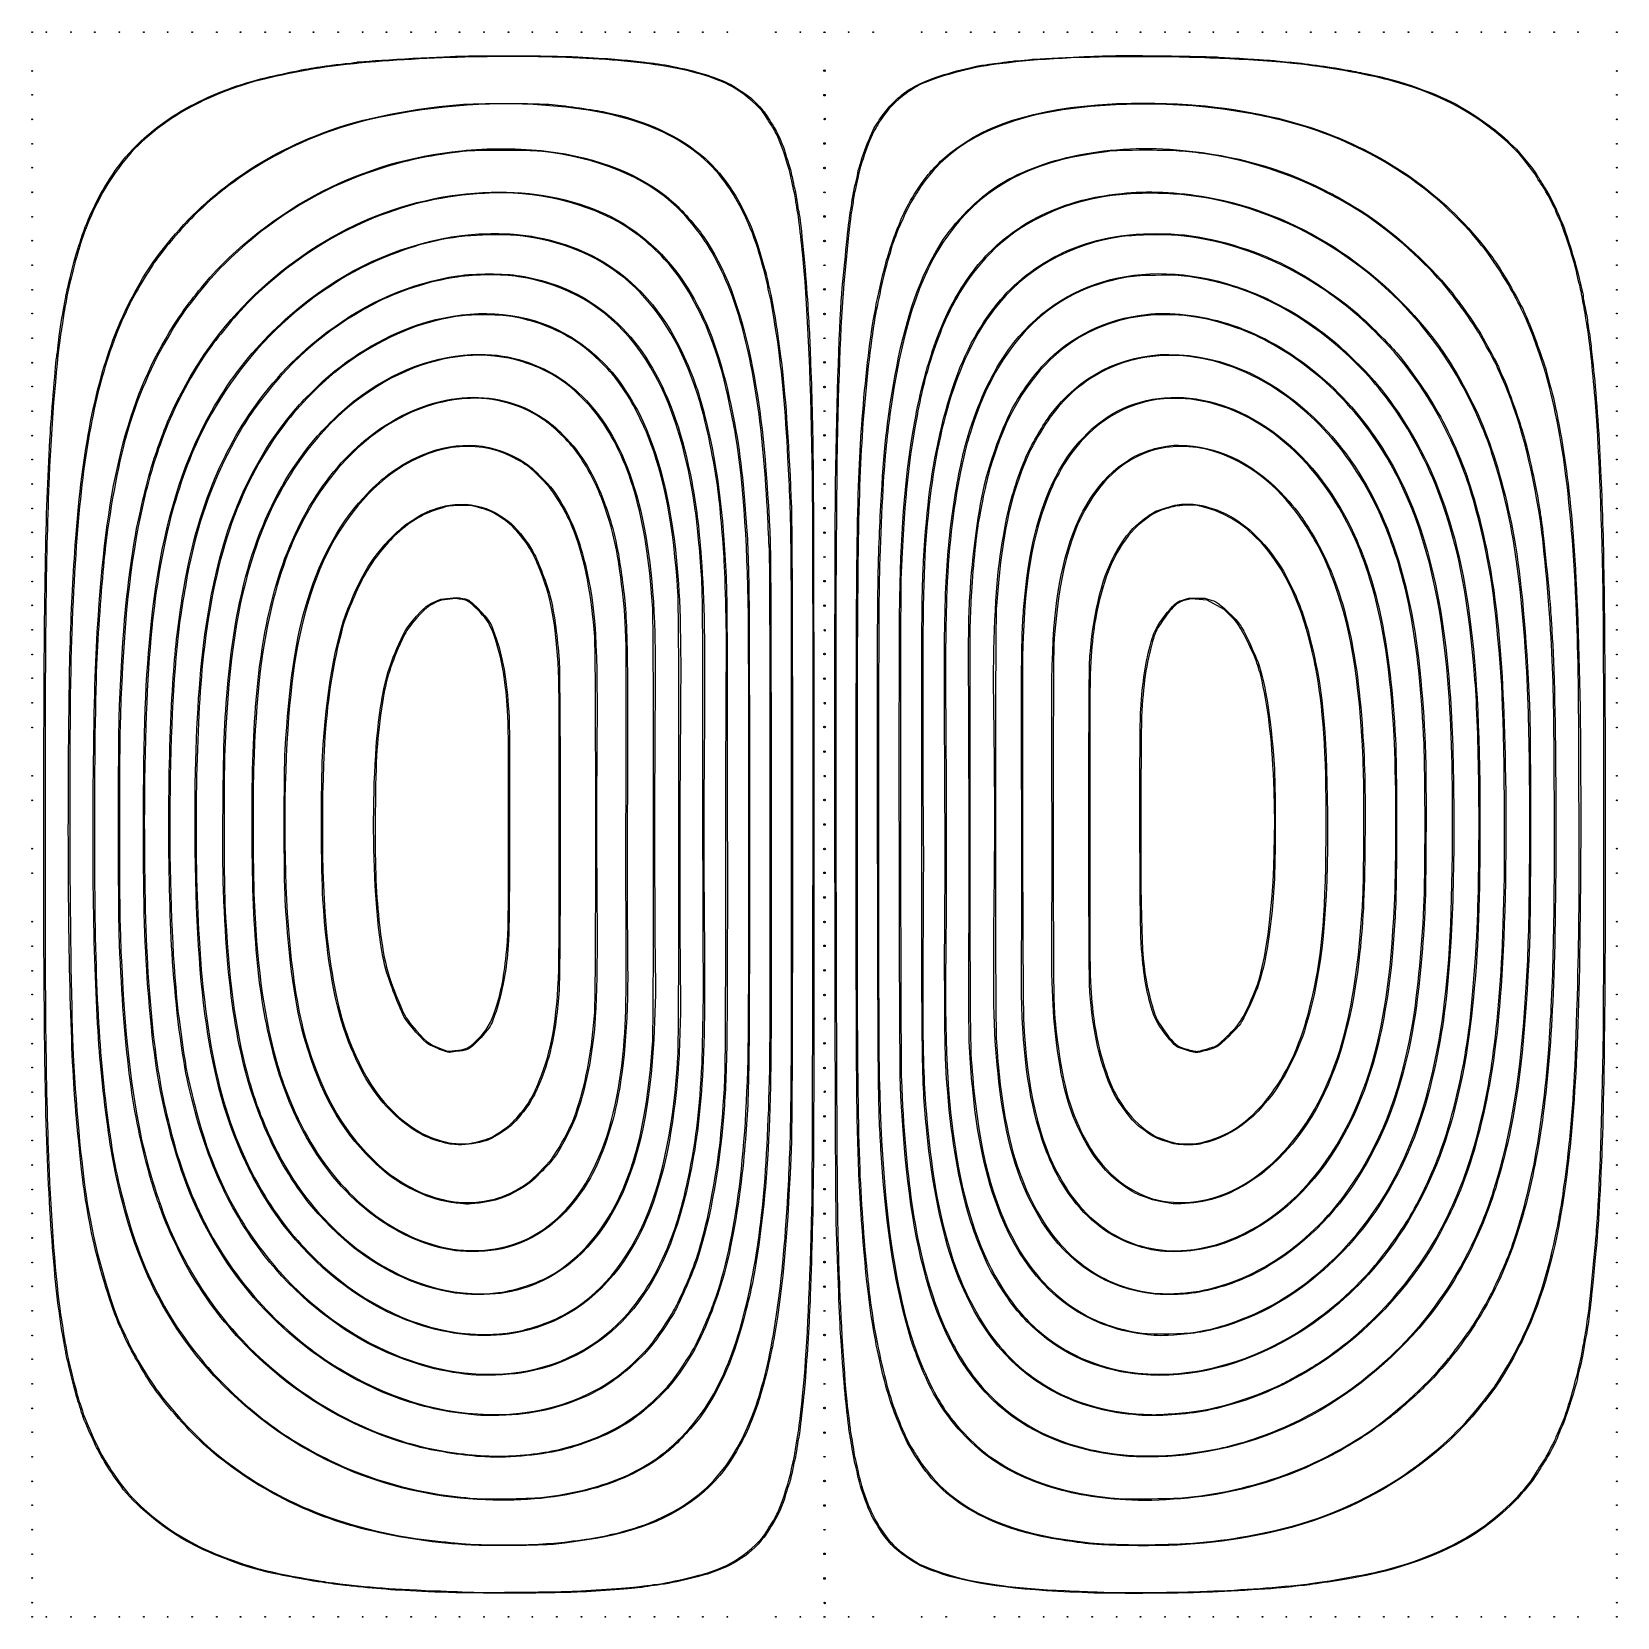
# Model space of a CAD drawing. Header units: millimetres. Extents: x 2 to 2088, y -91 to 1995.
import ezdxf

# ---------------------------------------------------------------- set-up
doc = ezdxf.new("R2010")
doc.units = ezdxf.units.MM
doc.layers.add('Image', color=7, linetype='CONTINUOUS')

msp = doc.modelspace()

# ---------------------------------------------------------------- linework, layer by layer
at = {"layer": 'Image', "color": 7}
for points in [[(2.105229, 1994.544769)], [(20.881923, 1994.544769)], [(53.219562, 1994.544769)], [(84.514052, 1994.544769)], [(116.85169, 1994.544769)], [(149.18933, 1994.544769)], [(180.48382, 1994.544769)], [(212.82146, 1994.544769)], [(245.1591, 1994.544769)], [(276.45359, 1994.544769)], [(308.79123, 1994.544769)], [(341.12887, 1994.544769)], [(372.42336, 1994.544769)], [(404.761, 1994.544769)], [(437.09864, 1994.544769)], [(468.39313, 1994.544769)], [(500.73077, 1994.544769)], [(533.06841, 1994.544769)], [(564.36289, 1994.544769)], [(596.70053, 1994.544769)], [(629.03817, 1994.544769)], [(660.33266, 1994.544769)], [(692.6703, 1994.544769)], [(725.00794, 1994.544769)], [(756.30243, 1994.544769)], [(788.64007, 1994.544769)], [(820.97771, 1994.544769)], [(852.2722, 1994.544769)], [(884.60984, 1994.544769)], [(916.94748, 1994.544769)], [(980.57961, 1994.544769)], [(1012.9172, 1994.544769)], [(1044.5595, 1994.718627)], [(1076.5494, 1994.544769)], [(1108.887, 1994.544769)], [(1172.5191, 1994.544769)], [(1204.8568, 1994.544769)], [(1237.1944, 1994.544769)], [(1268.4889, 1994.544769)], [(1300.8266, 1994.544769)], [(1333.1642, 1994.544769)], [(1364.4587, 1994.544769)], [(1396.7963, 1994.544769)], [(1429.134, 1994.544769)], [(1460.4285, 1994.544769)], [(1492.7661, 1994.544769)], [(1525.1037, 1994.544769)], [(1556.3982, 1994.544769)], [(1588.7359, 1994.544769)], [(1621.0735, 1994.544769)], [(1652.368, 1994.544769)], [(1684.7056, 1994.544769)], [(1717.0433, 1994.544769)], [(1748.3378, 1994.544769)], [(1780.6754, 1994.544769)], [(1813.013, 1994.544769)], [(1844.3075, 1994.544769)], [(1876.6452, 1994.544769)], [(1908.9828, 1994.544769)], [(1940.2773, 1994.544769)], [(1972.6149, 1994.544769)], [(2004.9526, 1994.544769)], [(2036.2471, 1994.544769)], [(2087.3614, 1994.544769)], [(2.105229, 1943.430436)], [(1044.2117, 1943.952011)], [(2087.3614, 1943.430436)], [(2.105229, 1912.135946)], [(1044.2117, 1911.614371)], [(2087.3614, 1912.135946)], [(2.105229, 1879.79831)], [(1044.7333, 1880.31988)], [(2087.3614, 1879.79831)], [(2.105229, 1847.46067)], [(1044.2117, 1847.98224)], [(2087.3614, 1847.46067)], [(2.105229, 1816.16618)], [(1044.2117, 1815.6446)], [(2087.3614, 1816.16618)], [(2.105229, 1783.82854)], [(1044.5595, 1784.0024)], [(2087.3614, 1783.82854)], [(2.105229, 1751.4909)], [(1044.2117, 1752.01247)], [(2087.3614, 1751.4909)], [(2.105229, 1720.19641)], [(1044.2117, 1719.67483)], [(2087.3614, 1720.19641)], [(2.105229, 1687.85877)], [(1044.5595, 1688.03263)], [(2087.3614, 1687.85877)], [(2.105229, 1655.52113)], [(1044.2117, 1656.0427)], [(2087.3614, 1655.52113)], [(2.105229, 1624.22664)], [(1044.2117, 1623.70507)], [(2087.3614, 1624.22664)], [(2.105229, 1591.889)], [(1044.5595, 1592.06286)], [(2087.3614, 1591.889)], [(2.105229, 1559.55136)], [(1044.2117, 1560.07294)], [(2087.3614, 1559.55136)], [(2.105229, 1528.25687)], [(1044.2117, 1527.7353)], [(2087.3614, 1528.25687)], [(2.105229, 1495.91923)], [(1044.5595, 1496.09309)], [(2087.3614, 1495.91923)], [(2.105229, 1463.58159)], [(1044.2117, 1464.10317)], [(2087.3614, 1463.58159)], [(2.105229, 1432.2871)], [(1044.2117, 1431.76553)], [(2087.3614, 1432.2871)], [(2.105229, 1399.94946)], [(1044.5595, 1400.12332)], [(2087.3614, 1399.94946)], [(2.105229, 1367.61182)], [(1044.2117, 1368.1334)], [(2087.3614, 1367.61182)], [(2.105229, 1336.31733)], [(1044.2117, 1335.79576)], [(2087.3614, 1336.31733)], [(2.105229, 1303.9797)], [(1044.5595, 1304.15355)], [(2087.3614, 1303.9797)], [(2.105229, 1271.64206)], [(1044.2117, 1272.16363)], [(2087.3614, 1271.64206)], [(2.105229, 1240.34757)], [(1044.2117, 1239.82599)], [(2087.3614, 1240.34757)], [(2.105229, 1208.00993)], [(1044.7333, 1207.48835)], [(2087.3614, 1208.00993)], [(2.105229, 1175.67229)], [(1044.2117, 1176.19386)], [(2087.3614, 1175.67229)], [(2.105229, 1144.3778)], [(1044.2117, 1143.85622)], [(2087.3614, 1144.3778)], [(2.105229, 1112.04016)], [(1044.7333, 1111.51858)], [(2087.3614, 1112.04016)], [(2.105229, 1079.70252)], [(1044.2117, 1080.22409)], [(2087.3614, 1079.70252)], [(1044.2117, 1047.88645)], [(2.105229, 1016.07039)], [(1044.7333, 1015.54881)], [(2087.3614, 1016.07039)], [(2.105229, 983.7328)], [(1044.2117, 984.2543)], [(2087.3614, 983.7328)], [(1044.2117, 951.9167)], [(2.105229, 920.1006)], [(1044.2117, 919.579)], [(2087.3614, 920.1006)], [(2.105229, 887.763)], [(1044.2117, 888.2846)], [(2087.3614, 887.763)], [(1044.2117, 855.9469)], [(2.105229, 824.1309)], [(1044.2117, 823.6093)], [(2087.3614, 824.1309)], [(2.105229, 791.7932)], [(1044.2117, 792.3148)], [(2087.3614, 791.7932)], [(2.105229, 759.4556)], [(1044.2117, 759.9771)], [(2.105229, 728.1611)], [(1044.2117, 727.6395)], [(2087.3614, 728.1611)], [(2.105229, 695.8234)], [(1044.7333, 696.345)], [(2087.3614, 695.8234)], [(2.105229, 663.4858)], [(538.80573, 656.0877)], [(563.61301, 655.0622)], [(1044.2117, 664.0074)], [(1523.0174, 654.48591)], [(1555.8863, 658.8325)], [(2087.3614, 663.4858)], [(2.105229, 632.1913)], [(1044.2117, 631.6697)], [(2087.3614, 632.1913)], [(2.105229, 599.8537)], [(1044.7333, 600.3753)], [(2087.3614, 599.8537)], [(2.105229, 567.516)], [(1044.2117, 568.0376)], [(2087.3614, 567.516)], [(2.105229, 536.2215)], [(591.53534, 535.3015)], [(1044.2117, 535.7)], [(1547.9889, 535.2618)], [(2087.3614, 536.2215)], [(2.105229, 503.8839)], [(1044.5595, 504.0578)], [(2087.3614, 503.8839)], [(2.105229, 471.5463)], [(617.56359, 461.0319)], [(1044.2117, 472.0678)], [(2087.3614, 471.5463)], [(2.105229, 440.2518)], [(560.71187, 453.7923)], [(1044.2117, 439.7302)], [(1548.5746, 458.4435)], [(2087.3614, 440.2518)], [(2.105229, 407.9141)], [(1044.5595, 408.088)], [(2087.3614, 407.9141)], [(2.105229, 375.5765)], [(559.66872, 391.173)], [(618.60668, 394.8826)], [(1044.2117, 376.0981)], [(1487.0287, 390.7344)], [(1521.9743, 391.7892)], [(2087.3614, 375.5765)], [(2.105229, 344.282)], [(559.14715, 335.4208)], [(616.47601, 336.0452)], [(1044.2117, 343.7604)], [(1467.8339, 335.5234)], [(1523.2869, 335.9275)], [(2087.3614, 344.282)], [(2.105229, 311.9444)], [(1044.5595, 312.1182)], [(2087.3614, 311.9444)], [(2.105229, 279.6067)], [(579.48856, 280.2028)], [(617.56358, 281.6854)], [(1044.2117, 280.1283)], [(1464.601, 281.1732)], [(1533.4489, 284.1221)], [(2087.3614, 279.6067)], [(2.105229, 248.3122)], [(643.12069, 231.2614)], [(1044.2117, 247.7907)], [(1524.6265, 231.1331)], [(2087.3614, 248.3122)], [(2.105229, 215.9746)], [(580.01015, 227.9576)], [(1044.5595, 216.1485)], [(1462.5148, 228.0447)], [(2087.3614, 215.9746)], [(2.105229, 183.637)], [(587.31219, 174.7862)], [(644.43049, 177.3959)], [(1044.2117, 184.1585)], [(1458.3422, 174.79347)], [(1497.4603, 176.3052)], [(2087.3614, 183.637)], [(2.105229, 152.3425)], [(1044.2117, 151.8209)], [(2087.3614, 152.3425)], [(2.105229, 120.0048)], [(1044.5595, 120.1787)], [(1519.888, 123.7662)], [(2087.3614, 120.0048)], [(2.105229, 87.6672)], [(1044.2117, 88.1888)], [(2087.3614, 87.6672)], [(599.30841, 63.1466)], [(675.97991, 66.7141)], [(1433.8281, 63.6359)], [(1524.0606, 66.6679)], [(2.105229, 56.3727)], [(1044.2117, 55.8511)], [(2087.3614, 56.3727)], [(2.105229, 24.0351)], [(1044.5595, 24.2089)], [(2087.3614, 24.0351)], [(674.5106, 5.2996)], [(1410.3573, 4.1902)], [(1520.4096, 5.8548)], [(2.105229, -8.3026)], [(1044.2117, -7.781)], [(2087.3614, -8.3026)], [(2.105229, -39.5971)], [(1044.2117, -40.1186)], [(2087.3614, -39.5971)], [(541.93518, -58.3891)], [(718.22747, -56.7779)], [(1384.2785, -58.8307)], [(1539.1863, -57.3396)], [(2.105229, -71.9347)], [(1044.7333, -72.4563)], [(2087.3614, -71.9347)], [(2.105229, -90.7114)], [(20.881923, -90.7114)], [(53.219562, -90.7114)], [(84.514052, -90.7114)], [(116.85169, -90.7114)], [(149.18933, -90.7114)], [(180.48382, -90.7114)], [(212.82146, -90.7114)], [(245.1591, -90.7114)], [(276.45359, -90.7114)], [(308.79123, -90.7114)], [(341.12887, -90.7114)], [(372.42336, -90.7114)], [(404.761, -90.7114)], [(437.09864, -90.7114)], [(468.39313, -90.7114)], [(500.73077, -90.7114)], [(533.06841, -90.7114)], [(564.36289, -90.7114)], [(596.70053, -90.7114)], [(629.03817, -90.7114)], [(660.33266, -90.7114)], [(692.6703, -90.7114)], [(725.00794, -90.7114)], [(756.30243, -90.7114)], [(788.64007, -90.7114)], [(820.97771, -90.7114)], [(852.2722, -90.7114)], [(884.60984, -90.7114)], [(916.94748, -90.7114)], [(980.57961, -90.7114)], [(1012.9172, -90.7114)], [(1044.5595, -90.5375)], [(1076.5494, -90.7114)], [(1108.887, -90.7114)], [(1172.5191, -90.7114)], [(1204.8568, -90.7114)], [(1268.4889, -90.7114)], [(1300.8266, -90.7114)], [(1333.1642, -90.7114)], [(1364.4587, -90.7114)], [(1396.7963, -90.7114)], [(1429.134, -90.7114)], [(1460.4285, -90.7114)], [(1492.7661, -90.7114)], [(1525.1037, -90.7114)], [(1556.3982, -90.7114)], [(1588.7359, -90.7114)], [(1621.0735, -90.7114)], [(1652.368, -90.7114)], [(1684.7056, -90.7114)], [(1717.0433, -90.7114)], [(1748.3378, -90.7114)], [(1780.6754, -90.7114)], [(1813.013, -90.7114)], [(1844.3075, -90.7114)], [(1876.6452, -90.7114)], [(1908.9828, -90.7114)], [(1940.2773, -90.7114)], [(1972.6149, -90.7114)], [(2004.9526, -90.7114)], [(2036.2471, -90.7114)], [(2087.3614, -90.7114)]]:
    msp.add_lwpolyline(points, close=True, dxfattribs=at)
for points in [[(540.48436, 1248.44055), (560.63916, 1250.67091)], [(560.1903, 1249.20616), (541.09084, 1247.22197)], [(1524.7334, 1249.78925), (1545.4991, 1249.76535)], [(1570.9178, 1234.68737), (1548.5485, 1247.2158), (1527.5001, 1249.08004)], [(553.40963, 531.2399), (553.40982, 531.2399)], [(1493.7087, 535.2218), (1493.7108, 535.2218)], [(1504.2407, 452.9907), (1504.2407, 452.991)], [(592.00679, 120.2048), (592.00636, 120.2048)], [(644.68502, 122.0407), (644.68542, 122.0407)], [(1437.4789, 121.0853), (1437.4792, 121.0853)], [(580.52931, 3.70423), (580.53171, 3.7042)]]:
    msp.add_lwpolyline(points, dxfattribs=at)
for points in [[(2.105229, 1994.544769), (2.105229, 1994.831635), (2.339938, 1995.066344), (2.626804, 1995.066344)], [(2.626804, 1994.023194), (2.339938, 1994.023194), (2.105229, 1994.257903), (2.105229, 1994.544769)], [(2.626804, 1995.066344), (2.91367, 1995.066344), (3.148379, 1994.831635), (3.148379, 1994.544769)], [(3.148379, 1994.544769), (3.148379, 1994.257903), (2.91367, 1994.023194), (2.626804, 1994.023194)], [(20.881923, 1994.544769), (20.881923, 1994.831635), (21.116632, 1995.066344), (21.403498, 1995.066344)], [(21.403498, 1994.023194), (21.116632, 1994.023194), (20.881923, 1994.257903), (20.881923, 1994.544769)], [(21.403498, 1995.066344), (21.690364, 1995.066344), (21.925073, 1994.831635), (21.925073, 1994.544769)], [(21.925073, 1994.544769), (21.925073, 1994.257903), (21.690364, 1994.023194), (21.403498, 1994.023194)], [(53.219562, 1994.544769), (53.219562, 1994.831635), (53.454271, 1995.066344), (53.741137, 1995.066344)], [(53.741137, 1994.023194), (53.454271, 1994.023194), (53.219562, 1994.257903), (53.219562, 1994.544769)], [(53.741137, 1995.066344), (54.028003, 1995.066344), (54.262712, 1994.831635), (54.262712, 1994.544769)], [(54.262712, 1994.544769), (54.262712, 1994.257903), (54.028003, 1994.023194), (53.741137, 1994.023194)], [(84.514052, 1994.544769), (84.514052, 1994.831635), (84.748761, 1995.066344), (85.035627, 1995.066344)], [(85.035627, 1994.023194), (84.748761, 1994.023194), (84.514052, 1994.257903), (84.514052, 1994.544769)], [(85.035627, 1995.066344), (85.322493, 1995.066344), (85.557202, 1994.831635), (85.557202, 1994.544769)], [(85.557202, 1994.544769), (85.557202, 1994.257903), (85.322493, 1994.023194), (85.035627, 1994.023194)], [(116.85169, 1994.544769), (116.85169, 1994.831635), (117.0864, 1995.066344), (117.37327, 1995.066344)], [(117.37327, 1994.023194), (117.0864, 1994.023194), (116.85169, 1994.257903), (116.85169, 1994.544769)], [(117.37327, 1995.066344), (117.66013, 1995.066344), (117.89484, 1994.831635), (117.89484, 1994.544769)], [(117.89484, 1994.544769), (117.89484, 1994.257903), (117.66013, 1994.023194), (117.37327, 1994.023194)], [(149.18933, 1994.544769), (149.18933, 1994.831635), (149.42404, 1995.066344), (149.71091, 1995.066344)], [(149.71091, 1994.023194), (149.42404, 1994.023194), (149.18933, 1994.257903), (149.18933, 1994.544769)], [(149.71091, 1995.066344), (149.99777, 1995.066344), (150.23248, 1994.831635), (150.23248, 1994.544769)], [(150.23248, 1994.544769), (150.23248, 1994.257903), (149.99777, 1994.023194), (149.71091, 1994.023194)], [(180.48382, 1994.544769), (180.48382, 1994.831635), (180.71853, 1995.066344), (181.0054, 1995.066344)], [(181.0054, 1994.023194), (180.71853, 1994.023194), (180.48382, 1994.257903), (180.48382, 1994.544769)], [(181.0054, 1995.066344), (181.29226, 1995.066344), (181.52697, 1994.831635), (181.52697, 1994.544769)], [(181.52697, 1994.544769), (181.52697, 1994.257903), (181.29226, 1994.023194), (181.0054, 1994.023194)], [(212.82146, 1994.544769), (212.82146, 1994.831635), (213.05617, 1995.066344), (213.34303, 1995.066344)], [(213.34303, 1994.023194), (213.05617, 1994.023194), (212.82146, 1994.257903), (212.82146, 1994.544769)], [(213.34303, 1995.066344), (213.6299, 1995.066344), (213.86461, 1994.831635), (213.86461, 1994.544769)], [(213.86461, 1994.544769), (213.86461, 1994.257903), (213.6299, 1994.023194), (213.34303, 1994.023194)], [(245.1591, 1994.544769), (245.1591, 1994.831635), (245.39381, 1995.066344), (245.68067, 1995.066344)], [(245.68067, 1994.023194), (245.39381, 1994.023194), (245.1591, 1994.257903), (245.1591, 1994.544769)], [(245.68067, 1995.066344), (245.96754, 1995.066344), (246.20225, 1994.831635), (246.20225, 1994.544769)], [(246.20225, 1994.544769), (246.20225, 1994.257903), (245.96754, 1994.023194), (245.68067, 1994.023194)], [(276.45359, 1994.544769), (276.45359, 1994.831635), (276.6883, 1995.066344), (276.97516, 1995.066344)], [(276.97516, 1994.023194), (276.6883, 1994.023194), (276.45359, 1994.257903), (276.45359, 1994.544769)], [(276.97516, 1995.066344), (277.26203, 1995.066344), (277.49674, 1994.831635), (277.49674, 1994.544769)], [(277.49674, 1994.544769), (277.49674, 1994.257903), (277.26203, 1994.023194), (276.97516, 1994.023194)], [(308.79123, 1994.544769), (308.79123, 1994.831635), (309.02594, 1995.066344), (309.3128, 1995.066344)], [(309.3128, 1994.023194), (309.02594, 1994.023194), (308.79123, 1994.257903), (308.79123, 1994.544769)], [(309.3128, 1995.066344), (309.59967, 1995.066344), (309.83438, 1994.831635), (309.83438, 1994.544769)], [(309.83438, 1994.544769), (309.83438, 1994.257903), (309.59967, 1994.023194), (309.3128, 1994.023194)], [(341.12887, 1994.544769), (341.12887, 1994.831635), (341.36358, 1995.066344), (341.65044, 1995.066344)], [(341.65044, 1994.023194), (341.36358, 1994.023194), (341.12887, 1994.257903), (341.12887, 1994.544769)], [(341.65044, 1995.066344), (341.93731, 1995.066344), (342.17202, 1994.831635), (342.17202, 1994.544769)], [(342.17202, 1994.544769), (342.17202, 1994.257903), (341.93731, 1994.023194), (341.65044, 1994.023194)], [(372.42336, 1994.544769), (372.42336, 1994.831635), (372.65807, 1995.066344), (372.94493, 1995.066344)], [(372.94493, 1994.023194), (372.65807, 1994.023194), (372.42336, 1994.257903), (372.42336, 1994.544769)], [(372.94493, 1995.066344), (373.2318, 1995.066344), (373.46651, 1994.831635), (373.46651, 1994.544769)], [(373.46651, 1994.544769), (373.46651, 1994.257903), (373.2318, 1994.023194), (372.94493, 1994.023194)], [(404.761, 1994.544769), (404.761, 1994.831635), (404.99571, 1995.066344), (405.28257, 1995.066344)], [(405.28257, 1994.023194), (404.99571, 1994.023194), (404.761, 1994.257903), (404.761, 1994.544769)], [(405.28257, 1995.066344), (405.56944, 1995.066344), (405.80415, 1994.831635), (405.80415, 1994.544769)], [(405.80415, 1994.544769), (405.80415, 1994.257903), (405.56944, 1994.023194), (405.28257, 1994.023194)], [(437.09864, 1994.544769), (437.09864, 1994.831635), (437.33335, 1995.066344), (437.62021, 1995.066344)], [(437.62021, 1994.023194), (437.33335, 1994.023194), (437.09864, 1994.257903), (437.09864, 1994.544769)], [(437.62021, 1995.066344), (437.90708, 1995.066344), (438.14179, 1994.831635), (438.14179, 1994.544769)], [(438.14179, 1994.544769), (438.14179, 1994.257903), (437.90708, 1994.023194), (437.62021, 1994.023194)], [(468.39313, 1994.544769), (468.39313, 1994.831635), (468.62784, 1995.066344), (468.9147, 1995.066344)], [(468.9147, 1994.023194), (468.62784, 1994.023194), (468.39313, 1994.257903), (468.39313, 1994.544769)], [(468.9147, 1995.066344), (469.20157, 1995.066344), (469.43628, 1994.831635), (469.43628, 1994.544769)], [(469.43628, 1994.544769), (469.43628, 1994.257903), (469.20157, 1994.023194), (468.9147, 1994.023194)], [(500.73077, 1994.544769), (500.73077, 1994.831635), (500.96547, 1995.066344), (501.25234, 1995.066344)], [(501.25234, 1994.023194), (500.96547, 1994.023194), (500.73077, 1994.257903), (500.73077, 1994.544769)], [(501.25234, 1995.066344), (501.53921, 1995.066344), (501.77392, 1994.831635), (501.77392, 1994.544769)], [(501.77392, 1994.544769), (501.77392, 1994.257903), (501.53921, 1994.023194), (501.25234, 1994.023194)], [(533.06841, 1994.544769), (533.06841, 1994.831635), (533.30311, 1995.066344), (533.58998, 1995.066344)], [(533.58998, 1994.023194), (533.30311, 1994.023194), (533.06841, 1994.257903), (533.06841, 1994.544769)], [(533.58998, 1995.066344), (533.87685, 1995.066344), (534.11155, 1994.831635), (534.11155, 1994.544769)], [(534.11155, 1994.544769), (534.11155, 1994.257903), (533.87685, 1994.023194), (533.58998, 1994.023194)], [(564.36289, 1994.544769), (564.36289, 1994.831635), (564.5976, 1995.066344), (564.88447, 1995.066344)], [(564.88447, 1994.023194), (564.5976, 1994.023194), (564.36289, 1994.257903), (564.36289, 1994.544769)], [(564.88447, 1995.066344), (565.17134, 1995.066344), (565.40604, 1994.831635), (565.40604, 1994.544769)], [(565.40604, 1994.544769), (565.40604, 1994.257903), (565.17134, 1994.023194), (564.88447, 1994.023194)], [(596.70053, 1994.544769), (596.70053, 1994.831635), (596.93524, 1995.066344), (597.22211, 1995.066344)], [(597.22211, 1994.023194), (596.93524, 1994.023194), (596.70053, 1994.257903), (596.70053, 1994.544769)], [(597.22211, 1995.066344), (597.50898, 1995.066344), (597.74368, 1994.831635), (597.74368, 1994.544769)], [(597.74368, 1994.544769), (597.74368, 1994.257903), (597.50898, 1994.023194), (597.22211, 1994.023194)], [(629.03817, 1994.544769), (629.03817, 1994.831635), (629.27288, 1995.066344), (629.55975, 1995.066344)], [(629.55975, 1994.023194), (629.27288, 1994.023194), (629.03817, 1994.257903), (629.03817, 1994.544769)], [(629.55975, 1995.066344), (629.84661, 1995.066344), (630.08132, 1994.831635), (630.08132, 1994.544769)], [(630.08132, 1994.544769), (630.08132, 1994.257903), (629.84661, 1994.023194), (629.55975, 1994.023194)], [(660.33266, 1994.544769), (660.33266, 1994.831635), (660.56737, 1995.066344), (660.85424, 1995.066344)], [(660.85424, 1994.023194), (660.56737, 1994.023194), (660.33266, 1994.257903), (660.33266, 1994.544769)], [(660.85424, 1995.066344), (661.1411, 1995.066344), (661.37581, 1994.831635), (661.37581, 1994.544769)], [(661.37581, 1994.544769), (661.37581, 1994.257903), (661.1411, 1994.023194), (660.85424, 1994.023194)], [(692.6703, 1994.544769), (692.6703, 1994.831635), (692.90501, 1995.066344), (693.19188, 1995.066344)], [(693.19188, 1994.023194), (692.90501, 1994.023194), (692.6703, 1994.257903), (692.6703, 1994.544769)], [(693.19188, 1995.066344), (693.47874, 1995.066344), (693.71345, 1994.831635), (693.71345, 1994.544769)], [(693.71345, 1994.544769), (693.71345, 1994.257903), (693.47874, 1994.023194), (693.19188, 1994.023194)], [(725.00794, 1994.544769), (725.00794, 1994.831635), (725.24265, 1995.066344), (725.52952, 1995.066344)], [(725.52952, 1994.023194), (725.24265, 1994.023194), (725.00794, 1994.257903), (725.00794, 1994.544769)], [(725.52952, 1995.066344), (725.81638, 1995.066344), (726.05109, 1994.831635), (726.05109, 1994.544769)], [(726.05109, 1994.544769), (726.05109, 1994.257903), (725.81638, 1994.023194), (725.52952, 1994.023194)], [(756.30243, 1994.544769), (756.30243, 1994.831635), (756.53714, 1995.066344), (756.82401, 1995.066344)], [(756.82401, 1994.023194), (756.53714, 1994.023194), (756.30243, 1994.257903), (756.30243, 1994.544769)], [(756.82401, 1995.066344), (757.11087, 1995.066344), (757.34558, 1994.831635), (757.34558, 1994.544769)], [(757.34558, 1994.544769), (757.34558, 1994.257903), (757.11087, 1994.023194), (756.82401, 1994.023194)], [(788.64007, 1994.544769), (788.64007, 1994.831635), (788.87478, 1995.066344), (789.16165, 1995.066344)], [(789.16165, 1994.023194), (788.87478, 1994.023194), (788.64007, 1994.257903), (788.64007, 1994.544769)], [(789.16165, 1995.066344), (789.44851, 1995.066344), (789.68322, 1994.831635), (789.68322, 1994.544769)], [(789.68322, 1994.544769), (789.68322, 1994.257903), (789.44851, 1994.023194), (789.16165, 1994.023194)], [(820.97771, 1994.544769), (820.97771, 1994.831635), (821.21242, 1995.066344), (821.49929, 1995.066344)], [(821.49929, 1994.023194), (821.21242, 1994.023194), (820.97771, 1994.257903), (820.97771, 1994.544769)], [(821.49929, 1995.066344), (821.78615, 1995.066344), (822.02086, 1994.831635), (822.02086, 1994.544769)], [(822.02086, 1994.544769), (822.02086, 1994.257903), (821.78615, 1994.023194), (821.49929, 1994.023194)], [(852.2722, 1994.544769), (852.2722, 1994.831635), (852.50691, 1995.066344), (852.79378, 1995.066344)], [(852.79378, 1994.023194), (852.50691, 1994.023194), (852.2722, 1994.257903), (852.2722, 1994.544769)], [(852.79378, 1995.066344), (853.08064, 1995.066344), (853.31535, 1994.831635), (853.31535, 1994.544769)], [(853.31535, 1994.544769), (853.31535, 1994.257903), (853.08064, 1994.023194), (852.79378, 1994.023194)], [(884.60984, 1994.544769), (884.60984, 1994.831635), (884.84455, 1995.066344), (885.13141, 1995.066344)], [(885.13141, 1994.023194), (884.84455, 1994.023194), (884.60984, 1994.257903), (884.60984, 1994.544769)], [(885.13141, 1995.066344), (885.41828, 1995.066344), (885.65299, 1994.831635), (885.65299, 1994.544769)], [(885.65299, 1994.544769), (885.65299, 1994.257903), (885.41828, 1994.023194), (885.13141, 1994.023194)], [(916.94748, 1994.544769), (916.94748, 1994.831635), (917.18219, 1995.066344), (917.46905, 1995.066344)], [(917.46905, 1994.023194), (917.18219, 1994.023194), (916.94748, 1994.257903), (916.94748, 1994.544769)], [(917.46905, 1995.066344), (917.75592, 1995.066344), (917.99063, 1994.831635), (917.99063, 1994.544769)], [(917.99063, 1994.544769), (917.99063, 1994.257903), (917.75592, 1994.023194), (917.46905, 1994.023194)], [(980.57961, 1994.544769), (980.57961, 1994.831635), (980.81432, 1995.066344), (981.10118, 1995.066344)], [(981.10118, 1994.023194), (980.81432, 1994.023194), (980.57961, 1994.257903), (980.57961, 1994.544769)], [(981.10118, 1995.066344), (981.38805, 1995.066344), (981.62276, 1994.831635), (981.62276, 1994.544769)], [(981.62276, 1994.544769), (981.62276, 1994.257903), (981.38805, 1994.023194), (981.10118, 1994.023194)], [(1012.9172, 1994.544769), (1012.9172, 1994.831635), (1013.152, 1995.066344), (1013.4388, 1995.066344)], [(1013.4388, 1994.023194), (1013.152, 1994.023194), (1012.9172, 1994.257903), (1012.9172, 1994.544769)], [(1013.4388, 1995.066344), (1013.7257, 1995.066344), (1013.9604, 1994.831635), (1013.9604, 1994.544769)], [(1013.9604, 1994.544769), (1013.9604, 1994.257903), (1013.7257, 1994.023194), (1013.4388, 1994.023194)], [(1045.2549, 1994.023194), (1044.4899, 1994.023194), (1044.177, 1994.336139), (1044.5595, 1994.718627)], [(1044.5595, 1994.718627), (1044.9419, 1995.101115), (1045.5678, 1995.101115), (1045.9503, 1994.718627)], [(1045.9503, 1994.718627), (1046.3328, 1994.336139), (1046.0203, 1994.023194), (1045.2549, 1994.023194)], [(1076.5494, 1994.544769), (1076.5494, 1994.831635), (1076.7841, 1995.066344), (1077.071, 1995.066344)], [(1077.071, 1994.023194), (1076.7841, 1994.023194), (1076.5494, 1994.257903), (1076.5494, 1994.544769)], [(1077.071, 1995.066344), (1077.3578, 1995.066344), (1077.5925, 1994.831635), (1077.5925, 1994.544769)], [(1077.5925, 1994.544769), (1077.5925, 1994.257903), (1077.3578, 1994.023194), (1077.071, 1994.023194)], [(1108.887, 1994.544769), (1108.887, 1994.831635), (1109.1217, 1995.066344), (1109.4086, 1995.066344)], [(1109.4086, 1994.023194), (1109.1217, 1994.023194), (1108.887, 1994.257903), (1108.887, 1994.544769)], [(1109.4086, 1995.066344), (1109.6955, 1995.066344), (1109.9302, 1994.831635), (1109.9302, 1994.544769)], [(1109.9302, 1994.544769), (1109.9302, 1994.257903), (1109.6955, 1994.023194), (1109.4086, 1994.023194)], [(1172.5191, 1994.544769), (1172.5191, 1994.831635), (1172.7539, 1995.066344), (1173.0407, 1995.066344)], [(1173.0407, 1994.023194), (1172.7539, 1994.023194), (1172.5191, 1994.257903), (1172.5191, 1994.544769)], [(1173.0407, 1995.066344), (1173.3276, 1995.066344), (1173.5623, 1994.831635), (1173.5623, 1994.544769)], [(1173.5623, 1994.544769), (1173.5623, 1994.257903), (1173.3276, 1994.023194), (1173.0407, 1994.023194)], [(1204.8568, 1994.544769), (1204.8568, 1994.831635), (1205.0915, 1995.066344), (1205.3784, 1995.066344)], [(1205.3784, 1994.023194), (1205.0915, 1994.023194), (1204.8568, 1994.257903), (1204.8568, 1994.544769)], [(1205.3784, 1995.066344), (1205.6652, 1995.066344), (1205.8999, 1994.831635), (1205.8999, 1994.544769)], [(1205.8999, 1994.544769), (1205.8999, 1994.257903), (1205.6652, 1994.023194), (1205.3784, 1994.023194)], [(1237.1944, 1994.544769), (1237.1944, 1994.831635), (1237.4291, 1995.066344), (1237.716, 1995.066344)], [(1237.716, 1994.023194), (1237.4291, 1994.023194), (1237.1944, 1994.257903), (1237.1944, 1994.544769)], [(1237.716, 1995.066344), (1238.0029, 1995.066344), (1238.2376, 1994.831635), (1238.2376, 1994.544769)], [(1238.2376, 1994.544769), (1238.2376, 1994.257903), (1238.0029, 1994.023194), (1237.716, 1994.023194)], [(1268.4889, 1994.544769), (1268.4889, 1994.831635), (1268.7236, 1995.066344), (1269.0105, 1995.066344)], [(1269.0105, 1994.023194), (1268.7236, 1994.023194), (1268.4889, 1994.257903), (1268.4889, 1994.544769)], [(1269.0105, 1995.066344), (1269.2974, 1995.066344), (1269.5321, 1994.831635), (1269.5321, 1994.544769)], [(1269.5321, 1994.544769), (1269.5321, 1994.257903), (1269.2974, 1994.023194), (1269.0105, 1994.023194)], [(1300.8266, 1994.544769), (1300.8266, 1994.831635), (1301.0613, 1995.066344), (1301.3481, 1995.066344)], [(1301.3481, 1994.023194), (1301.0613, 1994.023194), (1300.8266, 1994.257903), (1300.8266, 1994.544769)], [(1301.3481, 1995.066344), (1301.635, 1995.066344), (1301.8697, 1994.831635), (1301.8697, 1994.544769)], [(1301.8697, 1994.544769), (1301.8697, 1994.257903), (1301.635, 1994.023194), (1301.3481, 1994.023194)], [(1333.1642, 1994.544769), (1333.1642, 1994.831635), (1333.3989, 1995.066344), (1333.6858, 1995.066344)], [(1333.6858, 1994.023194), (1333.3989, 1994.023194), (1333.1642, 1994.257903), (1333.1642, 1994.544769)], [(1333.6858, 1995.066344), (1333.9726, 1995.066344), (1334.2073, 1994.831635), (1334.2073, 1994.544769)], [(1334.2073, 1994.544769), (1334.2073, 1994.257903), (1333.9726, 1994.023194), (1333.6858, 1994.023194)], [(1364.4587, 1994.544769), (1364.4587, 1994.831635), (1364.6934, 1995.066344), (1364.9803, 1995.066344)], [(1364.9803, 1994.023194), (1364.6934, 1994.023194), (1364.4587, 1994.257903), (1364.4587, 1994.544769)], [(1364.9803, 1995.066344), (1365.2671, 1995.066344), (1365.5018, 1994.831635), (1365.5018, 1994.544769)], [(1365.5018, 1994.544769), (1365.5018, 1994.257903), (1365.2671, 1994.023194), (1364.9803, 1994.023194)], [(1396.7963, 1994.544769), (1396.7963, 1994.831635), (1397.031, 1995.066344), (1397.3179, 1995.066344)], [(1397.3179, 1994.023194), (1397.031, 1994.023194), (1396.7963, 1994.257903), (1396.7963, 1994.544769)], [(1397.3179, 1995.066344), (1397.6048, 1995.066344), (1397.8395, 1994.831635), (1397.8395, 1994.544769)], [(1397.8395, 1994.544769), (1397.8395, 1994.257903), (1397.6048, 1994.023194), (1397.3179, 1994.023194)], [(1429.134, 1994.544769), (1429.134, 1994.831635), (1429.3687, 1995.066344), (1429.6555, 1995.066344)], [(1429.6555, 1994.023194), (1429.3687, 1994.023194), (1429.134, 1994.257903), (1429.134, 1994.544769)], [(1429.6555, 1995.066344), (1429.9424, 1995.066344), (1430.1771, 1994.831635), (1430.1771, 1994.544769)], [(1430.1771, 1994.544769), (1430.1771, 1994.257903), (1429.9424, 1994.023194), (1429.6555, 1994.023194)], [(1460.4285, 1994.544769), (1460.4285, 1994.831635), (1460.6632, 1995.066344), (1460.95, 1995.066344)], [(1460.95, 1994.023194), (1460.6632, 1994.023194), (1460.4285, 1994.257903), (1460.4285, 1994.544769)], [(1460.95, 1995.066344), (1461.2369, 1995.066344), (1461.4716, 1994.831635), (1461.4716, 1994.544769)], [(1461.4716, 1994.544769), (1461.4716, 1994.257903), (1461.2369, 1994.023194), (1460.95, 1994.023194)], [(1492.7661, 1994.544769), (1492.7661, 1994.831635), (1493.0008, 1995.066344), (1493.2877, 1995.066344)], [(1493.2877, 1994.023194), (1493.0008, 1994.023194), (1492.7661, 1994.257903), (1492.7661, 1994.544769)], [(1493.2877, 1995.066344), (1493.5745, 1995.066344), (1493.8092, 1994.831635), (1493.8092, 1994.544769)], [(1493.8092, 1994.544769), (1493.8092, 1994.257903), (1493.5745, 1994.023194), (1493.2877, 1994.023194)], [(1525.1037, 1994.544769), (1525.1037, 1994.831635), (1525.3384, 1995.066344), (1525.6253, 1995.066344)], [(1525.6253, 1994.023194), (1525.3384, 1994.023194), (1525.1037, 1994.257903), (1525.1037, 1994.544769)], [(1525.6253, 1995.066344), (1525.9122, 1995.066344), (1526.1469, 1994.831635), (1526.1469, 1994.544769)], [(1526.1469, 1994.544769), (1526.1469, 1994.257903), (1525.9122, 1994.023194), (1525.6253, 1994.023194)], [(1556.3982, 1994.544769), (1556.3982, 1994.831635), (1556.6329, 1995.066344), (1556.9198, 1995.066344)], [(1556.9198, 1994.023194), (1556.6329, 1994.023194), (1556.3982, 1994.257903), (1556.3982, 1994.544769)], [(1556.9198, 1995.066344), (1557.2067, 1995.066344), (1557.4414, 1994.831635), (1557.4414, 1994.544769)], [(1557.4414, 1994.544769), (1557.4414, 1994.257903), (1557.2067, 1994.023194), (1556.9198, 1994.023194)], [(1588.7359, 1994.544769), (1588.7359, 1994.831635), (1588.9706, 1995.066344), (1589.2574, 1995.066344)], [(1589.2574, 1994.023194), (1588.9706, 1994.023194), (1588.7359, 1994.257903), (1588.7359, 1994.544769)], [(1589.2574, 1995.066344), (1589.5443, 1995.066344), (1589.779, 1994.831635), (1589.779, 1994.544769)], [(1589.779, 1994.544769), (1589.779, 1994.257903), (1589.5443, 1994.023194), (1589.2574, 1994.023194)], [(1621.0735, 1994.544769), (1621.0735, 1994.831635), (1621.3082, 1995.066344), (1621.5951, 1995.066344)], [(1621.5951, 1994.023194), (1621.3082, 1994.023194), (1621.0735, 1994.257903), (1621.0735, 1994.544769)], [(1621.5951, 1995.066344), (1621.8819, 1995.066344), (1622.1166, 1994.831635), (1622.1166, 1994.544769)], [(1622.1166, 1994.544769), (1622.1166, 1994.257903), (1621.8819, 1994.023194), (1621.5951, 1994.023194)], [(1652.368, 1994.544769), (1652.368, 1994.831635), (1652.6027, 1995.066344), (1652.8896, 1995.066344)], [(1652.8896, 1994.023194), (1652.6027, 1994.023194), (1652.368, 1994.257903), (1652.368, 1994.544769)], [(1652.8896, 1995.066344), (1653.1764, 1995.066344), (1653.4111, 1994.831635), (1653.4111, 1994.544769)], [(1653.4111, 1994.544769), (1653.4111, 1994.257903), (1653.1764, 1994.023194), (1652.8896, 1994.023194)], [(1684.7056, 1994.544769), (1684.7056, 1994.831635), (1684.9403, 1995.066344), (1685.2272, 1995.066344)], [(1685.2272, 1994.023194), (1684.9403, 1994.023194), (1684.7056, 1994.257903), (1684.7056, 1994.544769)], [(1685.2272, 1995.066344), (1685.5141, 1995.066344), (1685.7488, 1994.831635), (1685.7488, 1994.544769)], [(1685.7488, 1994.544769), (1685.7488, 1994.257903), (1685.5141, 1994.023194), (1685.2272, 1994.023194)], [(1717.0433, 1994.544769), (1717.0433, 1994.831635), (1717.278, 1995.066344), (1717.5648, 1995.066344)], [(1717.5648, 1994.023194), (1717.278, 1994.023194), (1717.0433, 1994.257903), (1717.0433, 1994.544769)], [(1717.5648, 1995.066344), (1717.8517, 1995.066344), (1718.0864, 1994.831635), (1718.0864, 1994.544769)], [(1718.0864, 1994.544769), (1718.0864, 1994.257903), (1717.8517, 1994.023194), (1717.5648, 1994.023194)], [(1748.3378, 1994.544769), (1748.3378, 1994.831635), (1748.5725, 1995.066344), (1748.8593, 1995.066344)], [(1748.8593, 1994.023194), (1748.5725, 1994.023194), (1748.3378, 1994.257903), (1748.3378, 1994.544769)], [(1748.8593, 1995.066344), (1749.1462, 1995.066344), (1749.3809, 1994.831635), (1749.3809, 1994.544769)], [(1749.3809, 1994.544769), (1749.3809, 1994.257903), (1749.1462, 1994.023194), (1748.8593, 1994.023194)], [(1780.6754, 1994.544769), (1780.6754, 1994.831635), (1780.9101, 1995.066344), (1781.197, 1995.066344)], [(1781.197, 1994.023194), (1780.9101, 1994.023194), (1780.6754, 1994.257903), (1780.6754, 1994.544769)], [(1781.197, 1995.066344), (1781.4838, 1995.066344), (1781.7185, 1994.831635), (1781.7185, 1994.544769)], [(1781.7185, 1994.544769), (1781.7185, 1994.257903), (1781.4838, 1994.023194), (1781.197, 1994.023194)], [(1813.013, 1994.544769), (1813.013, 1994.831635), (1813.2477, 1995.066344), (1813.5346, 1995.066344)], [(1813.5346, 1994.023194), (1813.2477, 1994.023194), (1813.013, 1994.257903), (1813.013, 1994.544769)], [(1813.5346, 1995.066344), (1813.8215, 1995.066344), (1814.0562, 1994.831635), (1814.0562, 1994.544769)], [(1814.0562, 1994.544769), (1814.0562, 1994.257903), (1813.8215, 1994.023194), (1813.5346, 1994.023194)], [(1844.3075, 1994.544769), (1844.3075, 1994.831635), (1844.5422, 1995.066344), (1844.8291, 1995.066344)], [(1844.8291, 1994.023194), (1844.5422, 1994.023194), (1844.3075, 1994.257903), (1844.3075, 1994.544769)], [(1844.8291, 1995.066344), (1845.116, 1995.066344), (1845.3507, 1994.831635), (1845.3507, 1994.544769)], [(1845.3507, 1994.544769), (1845.3507, 1994.257903), (1845.116, 1994.023194), (1844.8291, 1994.023194)], [(1876.6452, 1994.544769), (1876.6452, 1994.831635), (1876.8799, 1995.066344), (1877.1667, 1995.066344)], [(1877.1667, 1994.023194), (1876.8799, 1994.023194), (1876.6452, 1994.257903), (1876.6452, 1994.544769)], [(1877.1667, 1995.066344), (1877.4536, 1995.066344), (1877.6883, 1994.831635), (1877.6883, 1994.544769)], [(1877.6883, 1994.544769), (1877.6883, 1994.257903), (1877.4536, 1994.023194), (1877.1667, 1994.023194)], [(1908.9828, 1994.544769), (1908.9828, 1994.831635), (1909.2175, 1995.066344), (1909.5044, 1995.066344)], [(1909.5044, 1994.023194), (1909.2175, 1994.023194), (1908.9828, 1994.257903), (1908.9828, 1994.544769)], [(1909.5044, 1995.066344), (1909.7912, 1995.066344), (1910.026, 1994.831635), (1910.026, 1994.544769)], [(1910.026, 1994.544769), (1910.026, 1994.257903), (1909.7912, 1994.023194), (1909.5044, 1994.023194)], [(1940.2773, 1994.544769), (1940.2773, 1994.831635), (1940.512, 1995.066344), (1940.7989, 1995.066344)], [(1940.7989, 1994.023194), (1940.512, 1994.023194), (1940.2773, 1994.257903), (1940.2773, 1994.544769)], [(1940.7989, 1995.066344), (1941.0857, 1995.066344), (1941.3204, 1994.831635), (1941.3204, 1994.544769)], [(1941.3204, 1994.544769), (1941.3204, 1994.257903), (1941.0857, 1994.023194), (1940.7989, 1994.023194)], [(1972.6149, 1994.544769), (1972.6149, 1994.831635), (1972.8496, 1995.066344), (1973.1365, 1995.066344)], [(1973.1365, 1994.023194), (1972.8496, 1994.023194), (1972.6149, 1994.257903), (1972.6149, 1994.544769)], [(1973.1365, 1995.066344), (1973.4234, 1995.066344), (1973.6581, 1994.831635), (1973.6581, 1994.544769)], [(1973.6581, 1994.544769), (1973.6581, 1994.257903), (1973.4234, 1994.023194), (1973.1365, 1994.023194)], [(2004.9526, 1994.544769), (2004.9526, 1994.831635), (2005.1873, 1995.066344), (2005.4741, 1995.066344)], [(2005.4741, 1994.023194), (2005.1873, 1994.023194), (2004.9526, 1994.257903), (2004.9526, 1994.544769)], [(2005.4741, 1995.066344), (2005.761, 1995.066344), (2005.9957, 1994.831635), (2005.9957, 1994.544769)], [(2005.9957, 1994.544769), (2005.9957, 1994.257903), (2005.761, 1994.023194), (2005.4741, 1994.023194)], [(2036.2471, 1994.544769), (2036.2471, 1994.831635), (2036.4818, 1995.066344), (2036.7686, 1995.066344)], [(2036.7686, 1994.023194), (2036.4818, 1994.023194), (2036.2471, 1994.257903), (2036.2471, 1994.544769)], [(2036.7686, 1995.066344), (2037.0555, 1995.066344), (2037.2902, 1994.831635), (2037.2902, 1994.544769)], [(2037.2902, 1994.544769), (2037.2902, 1994.257903), (2037.0555, 1994.023194), (2036.7686, 1994.023194)], [(2087.3614, 1994.544769), (2087.3614, 1994.831635), (2087.5961, 1995.066344), (2087.883, 1995.066344)], [(2087.883, 1994.023194), (2087.5961, 1994.023194), (2087.3614, 1994.257903), (2087.3614, 1994.544769)], [(2087.883, 1995.066344), (2088.1698, 1995.066344), (2088.4045, 1994.831635), (2088.4045, 1994.544769)], [(2088.4045, 1994.544769), (2088.4045, 1994.257903), (2088.1698, 1994.023194), (2087.883, 1994.023194)], [(430.03567, 1955.053651), (431.64168, 1956.044507), (524.88667, 1961.626678), (559.66872, 1962.814217)], [(781.8596, 1956.42729), (696.80719, 1964.076561), (588.77028, 1964.456725), (481.95407, 1957.482608)], [(559.66872, 1962.814217), (599.37886, 1964.170011), (697.25502, 1963.53683), (727.09424, 1961.731105)], [(727.09424, 1961.731105), (768.9751, 1959.196679), (784.24357, 1957.943698), (804.80889, 1955.353583)], [(1672.1878, 1952.273314), (1562.216, 1964.637251), (1376.4509, 1965.629819), (1288.3088, 1954.324431)], [(1316.4738, 1958.573895), (1320.7768, 1959.10126), (1345.8906, 1960.542278), (1372.2823, 1961.776158)], [(1372.2823, 1961.776158), (1414.0095, 1963.727014), (1428.3613, 1963.942737), (1482.3346, 1963.430365)], [(1482.3346, 1963.430365), (1516.4717, 1963.106298), (1553.3209, 1962.351427), (1564.2218, 1961.752873)], [(1564.2218, 1961.752873), (1607.045, 1959.401511), (1621.986, 1958.461753), (1631.505, 1957.520897)], [(2.105229, 1943.430436), (2.105229, 1943.717302), (2.339938, 1943.952011), (2.626804, 1943.952011)], [(2.626804, 1942.908861), (2.339938, 1942.908861), (2.105229, 1943.14357), (2.105229, 1943.430436)], [(2.626804, 1943.952011), (2.91367, 1943.952011), (3.148379, 1943.717302), (3.148379, 1943.430436)], [(3.148379, 1943.430436), (3.148379, 1943.14357), (2.91367, 1942.908861), (2.626804, 1942.908861)], [(415.89617, 1951.768337), (378.70463, 1947.728577), (341.3401, 1941.028708), (302.82799, 1931.493974)], [(303.29756, 1933.062605), (322.50939, 1937.899958), (362.65979, 1946.21756), (375.55281, 1948.031082)], [(375.55281, 1948.031082), (379.8558, 1948.636337), (388.30531, 1949.8396), (394.3295, 1950.704999)], [(394.3295, 1950.704999), (400.35369, 1951.570399), (410.68087, 1952.79728), (417.27879, 1953.431403)], [(432.06499, 1953.822401), (430.73082, 1953.513692), (423.45485, 1952.589364), (415.89617, 1951.768337)], [(417.27879, 1953.431403), (423.87671, 1954.065526), (429.61731, 1954.795538), (430.03567, 1955.053651)], [(481.95407, 1957.482608), (455.84925, 1955.778203), (433.39917, 1954.13111), (432.06499, 1953.822401)], [(893.86914, 1935.549246), (865.25731, 1945.341219), (828.08497, 1952.269966), (781.8596, 1956.42729)], [(804.80889, 1955.353583), (809.39875, 1954.77551), (817.37884, 1953.84048), (822.54244, 1953.27574)], [(822.54244, 1953.27574), (843.24614, 1951.011382), (879.32954, 1942.446701), (900.25708, 1934.829551)], [(1044.2117, 1943.952011), (1044.2117, 1944.525743), (1044.6812, 1944.99516), (1045.2549, 1944.99516)], [(1045.2549, 1942.908861), (1044.6812, 1942.908861), (1044.2117, 1943.378278), (1044.2117, 1943.952011)], [(1045.2549, 1944.99516), (1045.8286, 1944.99516), (1046.298, 1944.525743), (1046.298, 1943.952011)], [(1046.298, 1943.952011), (1046.298, 1943.378278), (1045.8286, 1942.908861), (1045.2549, 1942.908861)], [(1271.0968, 1952.232866), (1238.4706, 1948.451584), (1190.1551, 1935.258067), (1168.5265, 1924.22396)], [(1182.9506, 1931.755259), (1206.2488, 1940.970184), (1244.8788, 1950.849762), (1265.3595, 1952.831192)], [(1265.3595, 1952.831192), (1269.0887, 1953.191985), (1276.13, 1954.122323), (1281.0067, 1954.898612)], [(1288.3088, 1954.324431), (1284.0058, 1953.772515), (1276.2604, 1952.831311), (1271.0968, 1952.232866)], [(1281.0067, 1954.898612), (1285.8834, 1955.6749), (1294.0982, 1956.603671), (1299.2618, 1956.962547)], [(1299.2618, 1956.962547), (1304.4254, 1957.321424), (1312.1708, 1958.04653), (1316.4738, 1958.573895)], [(1631.505, 1957.520897), (1636.9555, 1956.982174), (1649.6297, 1955.786094), (1659.67, 1954.862941)], [(1659.67, 1954.862941), (1680.8532, 1952.915266), (1714.788, 1948.162328), (1734.2552, 1944.416482)], [(1794.4493, 1929.799495), (1765.9719, 1937.77457), (1710.5746, 1947.957557), (1672.1878, 1952.273314)], [(1734.2552, 1944.416482), (1741.7138, 1942.981329), (1752.9798, 1940.812783), (1759.2908, 1939.59749)], [(2087.3614, 1943.430436), (2087.3614, 1943.717302), (2087.5961, 1943.952011), (2087.883, 1943.952011)], [(2087.883, 1942.908861), (2087.5961, 1942.908861), (2087.3614, 1943.14357), (2087.3614, 1943.430436)], [(2087.883, 1943.952011), (2088.1698, 1943.952011), (2088.4045, 1943.717302), (2088.4045, 1943.430436)], [(2088.4045, 1943.430436), (2088.4045, 1943.14357), (2088.1698, 1942.908861), (2087.883, 1942.908861)], [(302.82799, 1931.493974), (260.27585, 1920.959019), (211.29249, 1899.10136), (179.96225, 1876.66806)], [(205.51941, 1894.54815), (233.78096, 1910.217011), (271.37251, 1925.024184), (303.29756, 1933.062605)], [(934.17715, 1916.204593), (918.94671, 1926.217582), (913.50506, 1928.829147), (893.86914, 1935.549246)], [(900.25708, 1934.829551), (917.21553, 1928.657062), (919.49513, 1927.511455), (935.67052, 1917.032581)], [(1131.2901, 1897.04095), (1144.6999, 1912.323685), (1160.2636, 1922.782046), (1182.9506, 1931.755259)], [(1168.5265, 1924.22396), (1166.2692, 1923.072359), (1159.0854, 1918.388301), (1152.5627, 1913.814941)], [(1759.2908, 1939.59749), (1801.065, 1931.553229), (1853.0773, 1913.255838), (1882.0915, 1896.39752)], [(1951.5854, 1842.39523), (1909.064, 1883.91619), (1859.1494, 1911.680354), (1794.4493, 1929.799495)], [(2.105229, 1912.135946), (2.105229, 1912.422812), (2.339938, 1912.657521), (2.626804, 1912.657521)], [(2.626804, 1911.614371), (2.339938, 1911.614371), (2.105229, 1911.84908), (2.105229, 1912.135946)], [(2.626804, 1912.657521), (2.91367, 1912.657521), (3.148379, 1912.422812), (3.148379, 1912.135946)], [(3.148379, 1912.135946), (3.148379, 1911.84908), (2.91367, 1911.614371), (2.626804, 1911.614371)], [(374.50966, 1857.85575), (426.50221, 1878.9612), (491.45854, 1893.06149), (565.40604, 1899.29428)], [(661.89739, 1899.18934), (588.18405, 1902.961891), (501.71324, 1894.08941), (431.83062, 1875.58296)], [(565.40604, 1899.29428), (587.31593, 1901.14099), (667.31584, 1901.134127), (686.93298, 1899.28388)], [(906.52275, 1807.22278), (859.07771, 1863.79227), (781.15905, 1893.08569), (661.89739, 1899.18934)], [(686.93298, 1899.28388), (706.64666, 1897.4245), (741.50322, 1892.44435), (756.82401, 1889.29815)], [(969.11924, 1882.33092), (964.84587, 1890.79404), (948.02503, 1907.100543), (934.17715, 1916.204593)], [(935.67052, 1917.032581), (945.70541, 1910.531696), (950.35328, 1906.652862), (958.14726, 1898.27485)], [(1044.2117, 1911.614371), (1044.2117, 1912.188103), (1044.6812, 1912.657521), (1045.2549, 1912.657521)], [(1045.2549, 1910.571221), (1044.6812, 1910.571221), (1044.2117, 1911.040639), (1044.2117, 1911.614371)], [(1045.2549, 1912.657521), (1045.8286, 1912.657521), (1046.298, 1912.188103), (1046.298, 1911.614371)], [(1046.298, 1911.614371), (1046.298, 1911.040639), (1045.8286, 1910.571221), (1045.2549, 1910.571221)], [(1152.5627, 1913.814941), (1139.9344, 1904.960765), (1126.8258, 1891.43043), (1120.0396, 1880.24553)], [(1200.2781, 1826.64465), (1249.0397, 1871.24331), (1320.3229, 1894.72566), (1423.6339, 1900.223278)], [(1434.7261, 1899.23219), (1324.515, 1894.54762), (1251.3154, 1871.50119), (1201.4768, 1825.79519)], [(1423.6339, 1900.223278), (1452.3184, 1901.749703), (1508.354, 1900.947679), (1533.4489, 1898.65152)], [(1569.4376, 1893.25677), (1531.2995, 1898.64688), (1477.3039, 1901.041974), (1434.7261, 1899.23219)], [(1533.4489, 1898.65152), (1603.1268, 1892.27607), (1663.7221, 1878.76613), (1714.7713, 1858.22507)], [(2087.3614, 1912.135946), (2087.3614, 1912.422812), (2087.5961, 1912.657521), (2087.883, 1912.657521)], [(2087.883, 1911.614371), (2087.5961, 1911.614371), (2087.3614, 1911.84908), (2087.3614, 1912.135946)], [(2087.883, 1912.657521), (2088.1698, 1912.657521), (2088.4045, 1912.422812), (2088.4045, 1912.135946)], [(2088.4045, 1912.135946), (2088.4045, 1911.84908), (2088.1698, 1911.614371), (2087.883, 1911.614371)], [(2.105229, 1879.79831), (2.105229, 1880.08517), (2.339938, 1880.31988), (2.626804, 1880.31988)], [(2.626804, 1879.27673), (2.339938, 1879.27673), (2.105229, 1879.51144), (2.105229, 1879.79831)], [(2.626804, 1880.31988), (2.91367, 1880.31988), (3.148379, 1880.08517), (3.148379, 1879.79831)], [(3.148379, 1879.79831), (3.148379, 1879.51144), (2.91367, 1879.27673), (2.626804, 1879.27673)], [(118.27927, 1820.86035), (136.80985, 1846.21765), (172.07936, 1876.00821), (205.51941, 1894.54815)], [(756.82401, 1889.29815), (810.51921, 1878.27159), (855.26561, 1857.54605), (888.03864, 1828.52243)], [(958.14726, 1898.27485), (963.55146, 1892.46569), (968.98906, 1885.69729), (970.23082, 1883.23395)], [(976.01207, 1871.14734), (973.50377, 1874.75791), (970.402, 1879.79052), (969.11924, 1882.33092)], [(970.23082, 1883.23395), (971.47257, 1880.77061), (974.5794, 1875.80457), (977.13489, 1872.19829)], [(1045.1933, 1879.27673), (1044.5857, 1879.27673), (1044.3787, 1879.74615), (1044.7333, 1880.31988)], [(1044.7333, 1880.31988), (1045.0879, 1880.89361), (1045.585, 1881.36303), (1045.838, 1881.36303)], [(1046.298, 1880.31988), (1046.298, 1879.74615), (1045.8009, 1879.27673), (1045.1933, 1879.27673)], [(1045.838, 1881.36303), (1046.091, 1881.36303), (1046.298, 1880.89361), (1046.298, 1880.31988)], [(1111.657, 1869.77919), (1113.806, 1872.99478), (1117.1071, 1878.16999), (1118.9929, 1881.27966)], [(1120.0396, 1880.24553), (1118.1499, 1877.1309), (1114.6732, 1871.53135), (1112.3137, 1867.80209)], [(1118.9929, 1881.27966), (1120.8786, 1884.38933), (1126.4124, 1891.48191), (1131.2901, 1897.04095)], [(1654.4543, 1876.58599), (1629.6849, 1883.02242), (1598.2822, 1889.1801), (1569.4376, 1893.25677)], [(1882.0915, 1896.39752), (1910.9117, 1879.65192), (1930.6578, 1864.89327), (1951.5844, 1844.45699)], [(2087.3614, 1879.79831), (2087.3614, 1880.08517), (2087.5961, 1880.31988), (2087.883, 1880.31988)], [(2087.883, 1879.27673), (2087.5961, 1879.27673), (2087.3614, 1879.51144), (2087.3614, 1879.79831)], [(2087.883, 1880.31988), (2088.1698, 1880.31988), (2088.4045, 1880.08517), (2088.4045, 1879.79831)], [(2088.4045, 1879.79831), (2088.4045, 1879.51144), (2088.1698, 1879.27673), (2087.883, 1879.27673)], [(179.96225, 1876.66806), (145.06462, 1851.68042), (127.29002, 1833.07833), (103.21353, 1796.34633)], [(165.41899, 1696.72554), (217.99948, 1768.95748), (287.55353, 1822.55747), (374.50966, 1857.85575)], [(431.83062, 1875.58296), (350.93494, 1854.16002), (271.79352, 1809.20124), (215.38357, 1752.62341)], [(984.89672, 1854.45695), (982.51846, 1860.0261), (978.52038, 1867.53678), (976.01207, 1871.14734)], [(977.13489, 1872.19829), (981.56937, 1865.94041), (993.0974, 1840.66385), (993.0974, 1837.19863)], [(1088.4707, 1806.25626), (1090.2753, 1819.02883), (1105.3606, 1860.35762), (1111.657, 1869.77919)], [(1112.3137, 1867.80209), (1105.8767, 1857.62849), (1091.7338, 1818.4657), (1089.5225, 1804.69153)], [(1877.817, 1749.87885), (1818.6505, 1809.72931), (1739.9637, 1854.36602), (1654.4543, 1876.58599)], [(1714.7713, 1858.22507), (1802.3772, 1822.97442), (1870.3389, 1770.88282), (1924.4443, 1697.51393)], [(2.105229, 1847.46067), (2.105229, 1847.74753), (2.339938, 1847.98224), (2.626804, 1847.98224)], [(2.626804, 1846.93909), (2.339938, 1846.93909), (2.105229, 1847.1738), (2.105229, 1847.46067)], [(2.626804, 1847.98224), (2.91367, 1847.98224), (3.148379, 1847.74753), (3.148379, 1847.46067)], [(3.148379, 1847.46067), (3.148379, 1847.1738), (2.91367, 1846.93909), (2.626804, 1846.93909)], [(384.94115, 1785.29269), (443.07431, 1814.65816), (499.67817, 1831.17193), (567.49234, 1838.55069)], [(563.31975, 1836.64582), (522.5117, 1831.59579), (493.85162, 1825.4302), (458.03743, 1813.99662)], [(620.1714, 1839.01019), (587.34919, 1838.92069), (578.84376, 1838.56693), (563.31975, 1836.64582)], [(567.49234, 1838.55069), (600.38763, 1842.12998), (646.73842, 1841.90662), (679.10936, 1838.01282)], [(670.76416, 1837.77917), (662.95141, 1838.64946), (645.30808, 1839.07875), (620.1714, 1839.01019)], [(851.17197, 1764.15094), (807.59315, 1805.02479), (748.57422, 1829.11166), (670.76416, 1837.77917)], [(679.10936, 1838.01282), (747.85519, 1829.74359), (804.50371, 1807.17623), (844.57522, 1772.09533)], [(1000.8619, 1804.69153), (999.86581, 1811.87054), (990.15071, 1842.15368), (984.89672, 1854.45695)], [(993.0974, 1837.19863), (993.0974, 1836.29163), (994.75897, 1830.95358), (996.78978, 1825.33629)], [(1044.2117, 1847.98224), (1044.2117, 1848.55597), (1044.6812, 1849.02539), (1045.2549, 1849.02539)], [(1045.2549, 1846.93909), (1044.6812, 1846.93909), (1044.2117, 1847.40851), (1044.2117, 1847.98224)], [(1045.2549, 1849.02539), (1045.8286, 1849.02539), (1046.298, 1848.55597), (1046.298, 1847.98224)], [(1046.298, 1847.98224), (1046.298, 1847.40851), (1045.8286, 1846.93909), (1045.2549, 1846.93909)], [(1416.0946, 1837.21096), (1328.648, 1826.64652), (1268.6689, 1798.618), (1223.4452, 1747.18508)], [(1269.0105, 1789.84258), (1328.7983, 1829.90679), (1422.2623, 1848.41331), (1517.2801, 1839.00173)], [(1469.8168, 1839.05484), (1439.2877, 1839.09214), (1428.6408, 1838.72667), (1416.0946, 1837.21096)], [(1549.0962, 1833.83125), (1517.7147, 1838.39175), (1508.365, 1839.00778), (1469.8168, 1839.05484)], [(1517.2801, 1839.00173), (1586.1217, 1832.18292), (1644.3387, 1815.90641), (1701.396, 1787.52592)], [(1951.5844, 1844.45699), (1961.65, 1834.62721), (1976.9133, 1815.9646), (1982.3855, 1806.79591)], [(1982.5548, 1803.64838), (1977.5569, 1812.42474), (1960.7726, 1833.42415), (1951.5854, 1842.39523)], [(2087.3614, 1847.46067), (2087.3614, 1847.74753), (2087.5961, 1847.98224), (2087.883, 1847.98224)], [(2087.883, 1846.93909), (2087.5961, 1846.93909), (2087.3614, 1847.1738), (2087.3614, 1847.46067)], [(2087.883, 1847.98224), (2088.1698, 1847.98224), (2088.4045, 1847.74753), (2088.4045, 1847.46067)], [(2088.4045, 1847.46067), (2088.4045, 1847.1738), (2088.1698, 1846.93909), (2087.883, 1846.93909)], [(2.105229, 1816.16618), (2.105229, 1816.45304), (2.339938, 1816.68775), (2.626804, 1816.68775)], [(2.626804, 1815.6446), (2.339938, 1815.6446), (2.105229, 1815.87931), (2.105229, 1816.16618)], [(2.626804, 1816.68775), (2.91367, 1816.68775), (3.148379, 1816.45304), (3.148379, 1816.16618)], [(3.148379, 1816.16618), (3.148379, 1815.87931), (2.91367, 1815.6446), (2.626804, 1815.6446)], [(80.973615, 1757.67583), (92.066, 1782.14659), (100.80714, 1796.95144), (118.27927, 1820.86035)], [(888.03864, 1828.52243), (913.82143, 1805.68932), (937.56084, 1768.87244), (952.44413, 1728.6375)], [(996.78978, 1825.33629), (998.82058, 1819.71899), (1001.4028, 1810.1062), (1002.5281, 1803.97451)], [(1044.2117, 1815.6446), (1044.2117, 1816.21833), (1044.6812, 1816.68775), (1045.2549, 1816.68775)], [(1045.2549, 1814.60145), (1044.6812, 1814.60145), (1044.2117, 1815.07087), (1044.2117, 1815.6446)], [(1045.2549, 1816.68775), (1045.8286, 1816.68775), (1046.298, 1816.21833), (1046.298, 1815.6446)], [(1046.298, 1815.6446), (1046.298, 1815.07087), (1045.8286, 1814.60145), (1045.2549, 1814.60145)], [(1201.4768, 1825.79519), (1190.369, 1815.60836), (1175.0128, 1797.10442), (1168.8135, 1786.43641)], [(1181.8539, 1807.21518), (1186.3134, 1812.71196), (1194.6042, 1821.45522), (1200.2781, 1826.64465)], [(1758.7693, 1752.6997), (1696.0999, 1794.58433), (1622.0837, 1823.22436), (1549.0962, 1833.83125)], [(2087.3614, 1816.16618), (2087.3614, 1816.45304), (2087.5961, 1816.68775), (2087.883, 1816.68775)], [(2087.883, 1815.6446), (2087.5961, 1815.6446), (2087.3614, 1815.87931), (2087.3614, 1816.16618)], [(2087.883, 1816.68775), (2088.1698, 1816.68775), (2088.4045, 1816.45304), (2088.4045, 1816.16618)], [(2088.4045, 1816.16618), (2088.4045, 1815.87931), (2088.1698, 1815.6446), (2087.883, 1815.6446)], [(103.21353, 1796.34633), (90.465745, 1776.89784), (74.578274, 1742.48972), (66.366548, 1716.54539)], [(458.03743, 1813.99662), (394.85896, 1793.82707), (335.49074, 1760.24227), (283.43, 1715.22063)], [(957.43855, 1709.66142), (946.28869, 1745.67661), (926.76356, 1783.08931), (906.52275, 1807.22278)], [(1004.042, 1790.08744), (1002.691, 1795.25103), (1001.2599, 1801.82287), (1000.8619, 1804.69153)], [(1002.5281, 1803.97451), (1003.6533, 1797.84283), (1005.0565, 1791.55702), (1005.6461, 1790.00604)], [(1085.3471, 1792.17374), (1086.7003, 1797.33733), (1088.1059, 1803.67446), (1088.4707, 1806.25626)], [(1089.5225, 1804.69153), (1089.1541, 1802.3966), (1087.7629, 1796.05947), (1086.4311, 1790.60901)], [(1145.3736, 1746.19535), (1152.3708, 1764.07361), (1167.8239, 1789.92172), (1181.8539, 1807.21518)], [(1982.3855, 1806.79591), (1984.1036, 1803.9173), (1987.6947, 1798.27616), (1990.3658, 1794.26003)], [(1989.8582, 1792.17374), (1987.4749, 1795.61613), (1984.1884, 1800.77972), (1982.5548, 1803.64838)], [(1990.3658, 1794.26003), (1996.2758, 1785.37396), (2008.3799, 1762.44062), (2010.1863, 1756.70665)], [(2.105229, 1783.82854), (2.105229, 1784.1154), (2.339938, 1784.35011), (2.626804, 1784.35011)], [(2.626804, 1783.30696), (2.339938, 1783.30696), (2.105229, 1783.54167), (2.105229, 1783.82854)], [(2.626804, 1784.35011), (2.91367, 1784.35011), (3.148379, 1784.1154), (3.148379, 1783.82854)], [(3.148379, 1783.82854), (3.148379, 1783.54167), (2.91367, 1783.30696), (2.626804, 1783.30696)], [(229.3863, 1663.34475), (267.95034, 1709.68973), (327.15148, 1756.10073), (384.94115, 1785.29269)], [(287.88719, 1641.4652), (377.04905, 1730.55013), (488.68761, 1780.48151), (606.61089, 1784.01732)], [(597.9711, 1782.40373), (543.71319, 1778.99417), (501.57745, 1769.61591), (452.44129, 1750.01281)], [(783.94573, 1738.68746), (734.61766, 1770.00249), (664.16553, 1786.56337), (597.9711, 1782.40373)], [(606.61089, 1784.01732), (660.65655, 1785.63782), (712.89017, 1775.66674), (756.82444, 1755.34245)], [(1007.7103, 1771.31074), (1007.0437, 1776.47433), (1005.393, 1784.92385), (1004.042, 1790.08744)], [(1005.6461, 1790.00604), (1006.2358, 1788.45506), (1007.6473, 1780.8642), (1008.7828, 1773.13746)], [(1045.2549, 1783.30696), (1044.4899, 1783.30696), (1044.177, 1783.61991), (1044.5595, 1784.0024)], [(1044.5595, 1784.0024), (1044.9419, 1784.38488), (1045.5678, 1784.38488), (1045.9503, 1784.0024)], [(1045.9503, 1784.0024), (1046.3328, 1783.61991), (1046.0203, 1783.30696), (1045.2549, 1783.30696)], [(1079.1842, 1757.7498), (1080.0352, 1761.76592), (1081.2164, 1769.04189), (1081.8091, 1773.91862)], [(1081.8091, 1773.91862), (1082.4019, 1778.79534), (1083.994, 1787.01014), (1085.3471, 1792.17374)], [(1086.4311, 1790.60901), (1085.0992, 1785.15855), (1083.5074, 1776.47433), (1082.8936, 1771.31074)], [(1161.1279, 1773.91862), (1156.0171, 1766.08968), (1146.6405, 1746.17664), (1139.6893, 1728.3893)], [(1168.8135, 1786.43641), (1166.6464, 1782.70715), (1163.1879, 1777.07414), (1161.1279, 1773.91862)], [(1195.2529, 1711.32964), (1210.1339, 1737.86464), (1241.8922, 1771.67044), (1269.0105, 1789.84258)], [(1473.9894, 1782.51055), (1416.7687, 1782.33904), (1372.7632, 1772.74477), (1328.6214, 1750.81677)], [(1384.3415, 1773.26348), (1401.0052, 1777.64833), (1410.6717, 1779.33426), (1436.436, 1782.3493)], [(1436.436, 1782.3493), (1468.414, 1786.0915), (1510.6125, 1784.24422), (1548.5746, 1777.44033)], [(1634.1009, 1751.47366), (1579.7358, 1772.83133), (1528.9532, 1782.6753), (1473.9894, 1782.51055)], [(1548.5746, 1777.44033), (1666.9237, 1756.2288), (1773.8095, 1688.15021), (1851.7014, 1584.37019)], [(1701.396, 1787.52592), (1720.8737, 1777.83766), (1727.1713, 1774.26769), (1751.2857, 1759.24464)], [(2008.0857, 1757.67121), (2006.1699, 1763.57345), (1994.9327, 1784.84417), (1989.8582, 1792.17374)], [(2087.3614, 1783.82854), (2087.3614, 1784.1154), (2087.5961, 1784.35011), (2087.883, 1784.35011)], [(2087.883, 1783.30696), (2087.5961, 1783.30696), (2087.3614, 1783.54167), (2087.3614, 1783.82854)], [(2087.883, 1784.35011), (2088.1698, 1784.35011), (2088.4045, 1784.1154), (2088.4045, 1783.82854)], [(2088.4045, 1783.82854), (2088.4045, 1783.54167), (2088.1698, 1783.30696), (2087.883, 1783.30696)], [(67.875379, 1725.41216), (69.116287, 1730.00202), (75.010493, 1744.52067), (80.973615, 1757.67583)], [(215.38357, 1752.62341), (198.93829, 1736.12918), (177.53999, 1711.08638), (165.8437, 1694.64604)], [(756.82444, 1755.34245), (800.40442, 1735.18206), (838.34128, 1701.01781), (865.35911, 1657.60094)], [(844.57522, 1772.09533), (857.03971, 1761.1832), (876.53276, 1739.31777), (885.93147, 1725.70585)], [(884.25097, 1725.41216), (876.57631, 1736.30282), (859.33289, 1756.49657), (851.17197, 1764.15094)], [(1009.8154, 1758.27137), (1009.3242, 1760.27943), (1008.3769, 1766.14715), (1007.7103, 1771.31074)], [(1008.7828, 1773.13746), (1009.9183, 1765.41072), (1011.0502, 1758.76051), (1011.2982, 1758.35921)], [(1018.554, 1680.55672), (1016.6369, 1703.49309), (1011.0406, 1753.26271), (1009.8154, 1758.27137)], [(1011.2982, 1758.35921), (1012.8332, 1755.87552), (1019.7753, 1687.11974), (1022.2081, 1650.30538)], [(1044.2117, 1752.01247), (1044.2117, 1752.58621), (1044.6812, 1753.05562), (1045.2549, 1753.05562)], [(1045.2549, 1753.05562), (1045.8286, 1753.05562), (1046.298, 1752.58621), (1046.298, 1752.01247)], [(1068.7064, 1658.129), (1072.7797, 1702.70348), (1077.9633, 1751.98782), (1079.1842, 1757.7498)], [(1080.7284, 1758.27866), (1079.4906, 1753.98052), (1070.8717, 1668.96604), (1069.306, 1645.61121)], [(1082.8936, 1771.31074), (1082.2799, 1766.14715), (1081.3055, 1760.28271), (1080.7284, 1758.27866)], [(1275.9683, 1717.6026), (1306.7921, 1744.14841), (1341.5628, 1762.00678), (1384.3415, 1773.26348)], [(1751.2857, 1759.24464), (1789.9878, 1735.13357), (1839.615, 1690.76793), (1869.0695, 1653.94847)], [(1863.6655, 1658.129), (1835.3908, 1691.83179), (1793.9777, 1729.16842), (1758.7693, 1752.6997)], [(2013.5176, 1745.36646), (2011.2609, 1749.88237), (2008.8165, 1755.4195), (2008.0857, 1757.67121)], [(2010.1863, 1756.70665), (2010.9093, 1754.41172), (2013.2505, 1749.01342), (2015.3891, 1744.71043)], [(2.105229, 1751.4909), (2.105229, 1751.77776), (2.339938, 1752.01247), (2.626804, 1752.01247)], [(2.626804, 1750.96932), (2.339938, 1750.96932), (2.105229, 1751.20403), (2.105229, 1751.4909)], [(2.626804, 1752.01247), (2.91367, 1752.01247), (3.148379, 1751.77776), (3.148379, 1751.4909)], [(3.148379, 1751.4909), (3.148379, 1751.20403), (2.91367, 1750.96932), (2.626804, 1750.96932)], [(452.44129, 1750.01281), (389.54129, 1724.91855), (324.91296, 1680.06107), (277.08146, 1628.29836)], [(848.32595, 1679.51357), (831.53505, 1701.53289), (807.11242, 1723.9805), (783.94573, 1738.68746)], [(1045.2549, 1750.96932), (1044.6812, 1750.96932), (1044.2117, 1751.43874), (1044.2117, 1752.01247)], [(1046.298, 1752.01247), (1046.298, 1751.43874), (1045.8286, 1750.96932), (1045.2549, 1750.96932)], [(1223.4452, 1747.18508), (1181.0245, 1698.93992), (1153.4871, 1628.85079), (1136.6105, 1526.17057)], [(1138.4985, 1729.27878), (1140.5006, 1734.03693), (1143.5944, 1741.64938), (1145.3736, 1746.19535)], [(1328.6214, 1750.81677), (1285.0218, 1729.1581), (1250.7927, 1696.95069), (1223.4638, 1651.87011)], [(1802.0684, 1639.8977), (1752.1512, 1689.86388), (1696.0267, 1727.14574), (1634.1009, 1751.47366)], [(1944.636, 1662.76831), (1924.4583, 1697.08664), (1905.248, 1722.13075), (1877.817, 1749.87885)], [(2034.6909, 1679.51357), (2033.1623, 1688.57711), (2017.4031, 1737.5912), (2013.5176, 1745.36646)], [(2015.3891, 1744.71043), (2021.9843, 1731.44014), (2043.5491, 1655.59851), (2043.5491, 1645.67401)], [(2087.3614, 1751.4909), (2087.3614, 1751.77776), (2087.5961, 1752.01247), (2087.883, 1752.01247)], [(2087.883, 1750.96932), (2087.5961, 1750.96932), (2087.3614, 1751.20403), (2087.3614, 1751.4909)], [(2087.883, 1752.01247), (2088.1698, 1752.01247), (2088.4045, 1751.77776), (2088.4045, 1751.4909)], [(2088.4045, 1751.4909), (2088.4045, 1751.20403), (2088.1698, 1750.96932), (2087.883, 1750.96932)], [(2.105229, 1720.19641), (2.105229, 1720.48328), (2.339938, 1720.71798), (2.626804, 1720.71798)], [(2.626804, 1719.67483), (2.339938, 1719.67483), (2.105229, 1719.90954), (2.105229, 1720.19641)], [(2.626804, 1720.71798), (2.91367, 1720.71798), (3.148379, 1720.48328), (3.148379, 1720.19641)], [(3.148379, 1720.19641), (3.148379, 1719.90954), (2.91367, 1719.67483), (2.626804, 1719.67483)], [(47.140477, 1647.16476), (48.371444, 1655.68611), (61.272029, 1706.55211), (63.678472, 1712.37279)], [(66.366548, 1716.54539), (60.702876, 1698.65143), (49.499947, 1654.82626), (48.500463, 1646.65436)], [(63.678472, 1712.37279), (64.745863, 1714.95458), (66.634472, 1720.8223), (67.875379, 1725.41216)], [(283.43, 1715.22063), (256.36666, 1691.8165), (235.58238, 1669.67973), (211.70731, 1638.83074)], [(366.87284, 1642.32854), (426.24985, 1688.14588), (494.9805, 1717.11804), (568.01392, 1727.11592)], [(603.48101, 1727.72134), (559.3446, 1726.7728), (524.02881, 1719.97763), (481.95576, 1704.33847)], [(568.01392, 1727.11592), (587.59924, 1729.79705), (624.6436, 1730.24536), (644.68542, 1728.04381)], [(673.63868, 1721.80317), (650.30705, 1726.82718), (632.35176, 1728.34181), (603.48101, 1727.72134)], [(644.68542, 1728.04381), (685.629, 1723.54624), (727.52553, 1709.45201), (758.45947, 1689.76959)], [(881.57582, 1507.07489), (845.05504, 1629.15715), (776.86361, 1699.57569), (673.63868, 1721.80317)], [(930.41137, 1628.14874), (919.3596, 1663.6328), (901.97854, 1700.256), (884.25097, 1725.41216)], [(885.93147, 1725.70585), (914.07978, 1684.93936), (933.90264, 1633.57465), (948.24284, 1564.24553)], [(952.44413, 1728.6375), (958.62278, 1711.93435), (968.1668, 1679.09125), (971.26626, 1663.86636)], [(1044.2117, 1719.67483), (1044.2117, 1720.24857), (1044.6812, 1720.71798), (1045.2549, 1720.71798)], [(1045.2549, 1718.63168), (1044.6812, 1718.63168), (1044.2117, 1719.1011), (1044.2117, 1719.67483)], [(1045.2549, 1720.71798), (1045.8286, 1720.71798), (1046.298, 1720.24857), (1046.298, 1719.67483)], [(1046.298, 1719.67483), (1046.298, 1719.1011), (1045.8286, 1718.63168), (1045.2549, 1718.63168)], [(1133.9226, 1712.71337), (1133.9226, 1712.20763), (1132.1046, 1705.93903), (1129.8826, 1698.78315)], [(1131.7151, 1709.98051), (1133.4439, 1715.83642), (1136.4964, 1724.52064), (1138.4985, 1729.27878)], [(1139.6893, 1728.3893), (1136.5176, 1720.27328), (1133.9226, 1713.21911), (1133.9226, 1712.71337)], [(1187.0433, 1696.72554), (1189.7889, 1701.60227), (1193.4832, 1708.17411), (1195.2529, 1711.32964)], [(1222.4053, 1652.91326), (1238.7583, 1679.78995), (1255.4011, 1699.88991), (1275.9683, 1717.6026)], [(1437.0188, 1725.43098), (1367.5925, 1715.90054), (1308.2345, 1681.98668), (1267.8296, 1628.76577)], [(1327.9484, 1686.93348), (1360.5266, 1708.54991), (1399.6337, 1722.39231), (1442.6949, 1727.54926)], [(1514.6722, 1726.5295), (1495.1081, 1728.65798), (1456.5532, 1728.11257), (1437.0188, 1725.43098)], [(1442.6949, 1727.54926), (1462.8573, 1729.96388), (1498.3665, 1729.99365), (1518.8448, 1727.61306)], [(1686.6766, 1665.94997), (1632.6464, 1699.52918), (1574.4493, 1720.02604), (1514.6722, 1726.5295)], [(1518.8448, 1727.61306), (1566.0962, 1722.12023), (1618.0082, 1705.79364), (1660.6786, 1683.00564)], [(2087.3614, 1720.19641), (2087.3614, 1720.48328), (2087.5961, 1720.71798), (2087.883, 1720.71798)], [(2087.883, 1719.67483), (2087.5961, 1719.67483), (2087.3614, 1719.90954), (2087.3614, 1720.19641)], [(2087.883, 1720.71798), (2088.1698, 1720.71798), (2088.4045, 1720.48328), (2088.4045, 1720.19641)], [(2088.4045, 1720.19641), (2088.4045, 1719.90954), (2088.1698, 1719.67483), (2087.883, 1719.67483)], [(114.08478, 1602.3205), (127.58998, 1635.74701), (146.95715, 1671.36376), (165.41899, 1696.72554)], [(165.8437, 1694.64604), (153.48723, 1677.27775), (134.09869, 1644.37338), (128.65248, 1631.52869)], [(481.95576, 1704.33847), (430.03808, 1685.0399), (385.79938, 1658.18075), (339.3737, 1617.77097)], [(970.58562, 1660.37959), (968.83353, 1669.66729), (962.68546, 1692.71334), (957.43855, 1709.66142)], [(1129.8826, 1698.78315), (1125.1255, 1683.46311), (1115.4724, 1641.22267), (1111.6525, 1619.01089)], [(1112.6207, 1632.57184), (1113.513, 1639.26137), (1124.9004, 1688.45871), (1126.9871, 1694.63924)], [(1126.9871, 1694.63924), (1127.8587, 1697.22104), (1129.9863, 1704.12461), (1131.7151, 1709.98051)], [(1135.5453, 1528.25687), (1147.3083, 1599.48512), (1165.1414, 1657.82372), (1187.0433, 1696.72554)], [(1275.5914, 1559.02979), (1337.6415, 1660.64693), (1449.9235, 1699.75418), (1575.4386, 1663.46499)], [(1924.4443, 1697.51393), (1934.8272, 1683.4344), (1958.1408, 1643.69062), (1965.5988, 1627.35609)], [(2.105229, 1687.85877), (2.105229, 1688.14564), (2.339938, 1688.38034), (2.626804, 1688.38034)], [(2.626804, 1687.33719), (2.339938, 1687.33719), (2.105229, 1687.5719), (2.105229, 1687.85877)], [(2.626804, 1688.38034), (2.91367, 1688.38034), (3.148379, 1688.14564), (3.148379, 1687.85877)], [(3.148379, 1687.85877), (3.148379, 1687.5719), (2.91367, 1687.33719), (2.626804, 1687.33719)], [(390.99987, 1599.99638), (445.26121, 1640.6282), (499.98279, 1664.16209), (562.83651, 1673.89747)], [(562.5251, 1672.30554), (523.70824, 1666.53412), (484.00473, 1653.69633), (451.18116, 1636.30344)], [(642.59912, 1672.76364), (620.03289, 1676.1635), (587.20965, 1675.97572), (562.5251, 1672.30554)], [(562.83651, 1673.89747), (584.53876, 1677.25892), (623.48155, 1677.2671), (644.68542, 1673.91467)], [(796.02041, 1583.5438), (757.6646, 1632.89923), (705.379, 1663.30513), (642.59912, 1672.76364)], [(644.68542, 1673.91467), (675.88131, 1668.98246), (705.37389, 1658.64449), (730.28384, 1643.91004)], [(758.45947, 1689.76959), (803.95744, 1660.82047), (838.72096, 1618.2967), (863.34613, 1561.46912)], [(908.19029, 1555.37876), (893.37151, 1605.26068), (873.45481, 1646.55998), (848.32595, 1679.51357)], [(1029.5919, 1382.73749), (1028.2279, 1510.96168), (1024.6417, 1607.72422), (1018.554, 1680.55672)], [(1045.2549, 1687.33719), (1044.4899, 1687.33719), (1044.177, 1687.65014), (1044.5595, 1688.03263)], [(1044.5595, 1688.03263), (1044.9419, 1688.41512), (1045.5678, 1688.41512), (1045.9503, 1688.03263)], [(1045.9503, 1688.03263), (1046.3328, 1687.65014), (1046.0203, 1687.33719), (1045.2549, 1687.33719)], [(1439.126, 1671.26224), (1345.0431, 1653.82408), (1278.3962, 1590.05197), (1242.2513, 1482.87986)], [(1250.7397, 1606.53242), (1273.6671, 1642.6498), (1295.5466, 1665.43402), (1327.9484, 1686.93348)], [(1480.7699, 1674.4954), (1457.602, 1674.03282), (1451.5309, 1673.56146), (1439.126, 1671.26224)], [(1524.0606, 1672.83894), (1509.8944, 1674.76469), (1504.5326, 1674.96985), (1480.7699, 1674.4954)], [(1602.8184, 1652.63836), (1576.8158, 1662.57217), (1551.1399, 1669.15778), (1524.0606, 1672.83894)], [(1660.6786, 1683.00564), (1688.0464, 1668.38995), (1723.0442, 1644.30802), (1746.824, 1623.72898)], [(2038.3488, 1663.86633), (2036.724, 1670.17738), (2035.078, 1677.21864), (2034.6909, 1679.51357)], [(2087.3614, 1687.85877), (2087.3614, 1688.14564), (2087.5961, 1688.38034), (2087.883, 1688.38034)], [(2087.883, 1687.33719), (2087.5961, 1687.33719), (2087.3614, 1687.5719), (2087.3614, 1687.85877)], [(2087.883, 1688.38034), (2088.1698, 1688.38034), (2088.4045, 1688.14564), (2088.4045, 1687.85877)], [(2088.4045, 1687.85877), (2088.4045, 1687.5719), (2088.1698, 1687.33719), (2087.883, 1687.33719)], [(2.105229, 1655.52113), (2.105229, 1655.808), (2.339938, 1656.0427), (2.626804, 1656.0427)], [(2.626804, 1654.99956), (2.339938, 1654.99956), (2.105229, 1655.23426), (2.105229, 1655.52113)], [(2.626804, 1656.0427), (2.91367, 1656.0427), (3.148379, 1655.808), (3.148379, 1655.52113)], [(3.148379, 1655.52113), (3.148379, 1655.23426), (2.91367, 1654.99956), (2.626804, 1654.99956)], [(183.12066, 1599.19105), (199.10833, 1625.41096), (207.47492, 1637.01239), (229.3863, 1663.34475)], [(865.35911, 1657.60094), (889.88531, 1618.18804), (906.5937, 1574.15534), (919.98084, 1513.65278)], [(973.76204, 1645.75438), (972.91793, 1649.01188), (971.48854, 1655.59323), (970.58562, 1660.37959)], [(971.26626, 1663.86636), (972.43426, 1658.12903), (974.08204, 1650.73396), (974.92801, 1647.43286)], [(1022.2081, 1650.30538), (1024.9379, 1608.99653), (1025.5236, 1597.68806), (1027.0172, 1557.46506)], [(1044.2117, 1656.0427), (1044.2117, 1656.61644), (1044.6812, 1657.08585), (1045.2549, 1657.08585)], [(1045.2549, 1654.99956), (1044.6812, 1654.99956), (1044.2117, 1655.46897), (1044.2117, 1656.0427)], [(1045.2549, 1657.08585), (1045.8286, 1657.08585), (1046.298, 1656.61644), (1046.298, 1656.0427)], [(1046.298, 1656.0427), (1046.298, 1655.46897), (1045.8286, 1654.99956), (1045.2549, 1654.99956)], [(1059.7864, 1399.94946), (1061.5351, 1515.91597), (1065.0758, 1618.39981), (1068.7064, 1658.129)], [(1185.3933, 1568.93971), (1196.9868, 1604.7533), (1207.1963, 1627.91661), (1222.4053, 1652.91326)], [(1223.4638, 1651.87011), (1208.4693, 1627.13595), (1198.0515, 1603.42007), (1186.6913, 1568.15927)], [(1575.4386, 1663.46499), (1589.5822, 1659.37576), (1609.5806, 1651.98753), (1623.5034, 1645.70788)], [(1763.0505, 1539.64978), (1717.2318, 1590.54141), (1660.3266, 1630.6684), (1602.8184, 1652.63836)], [(1775.2041, 1594.68566), (1745.7007, 1624.44427), (1719.419, 1645.6009), (1686.6766, 1665.94997)], [(1906.1553, 1598.73446), (1899.3687, 1610.3993), (1874.245, 1645.51853), (1863.6655, 1658.129)], [(1869.0695, 1653.94847), (1881.0425, 1638.98166), (1902.1966, 1608.86453), (1908.7361, 1597.47507)], [(1981.316, 1584.58695), (1968.6268, 1618.56074), (1960.7228, 1635.4078), (1944.636, 1662.76831)], [(2042.007, 1646.65436), (2041.6198, 1649.80989), (2039.9736, 1657.55527), (2038.3488, 1663.86633)], [(2087.3614, 1655.52113), (2087.3614, 1655.808), (2087.5961, 1656.0427), (2087.883, 1656.0427)], [(2087.883, 1654.99956), (2087.5961, 1654.99956), (2087.3614, 1655.23426), (2087.3614, 1655.52113)], [(2087.883, 1656.0427), (2088.1698, 1656.0427), (2088.4045, 1655.808), (2088.4045, 1655.52113)], [(2088.4045, 1655.52113), (2088.4045, 1655.23426), (2088.1698, 1654.99956), (2087.883, 1654.99956)], [(37.027802, 1583.20429), (38.766858, 1599.05542), (41.08268, 1614.39727), (44.007353, 1629.44239)], [(45.904267, 1632.57184), (44.862303, 1627.98198), (43.703375, 1621.41014), (43.328872, 1617.96774)], [(44.007353, 1629.44239), (45.234181, 1635.75344), (46.644087, 1643.72851), (47.140477, 1647.16476)], [(48.500463, 1646.65436), (48.114519, 1643.49883), (46.946231, 1637.1617), (45.904267, 1632.57184)], [(128.65248, 1631.52869), (127.19289, 1628.08629), (124.46673, 1622.21858), (122.59434, 1618.48932)], [(183.19286, 1487.37922), (209.90496, 1547.26756), (244.35603, 1597.97161), (287.88719, 1641.4652)], [(211.70731, 1638.83074), (200.1933, 1623.95348), (198.57467, 1621.55452), (184.59223, 1598.64363)], [(213.89057, 1445.84805), (248.72746, 1525.82472), (298.14967, 1589.29939), (366.87284, 1642.32854)], [(277.08146, 1628.29836), (262.76602, 1612.80635), (237.45182, 1581.05937), (229.13954, 1568.17358)], [(451.18116, 1636.30344), (387.80491, 1602.72097), (337.43202, 1558.24242), (294.95606, 1498.35888)], [(533.69955, 1616.25949), (595.47281, 1631.17823), (651.83526, 1625.39659), (701.95259, 1599.00016)], [(730.28384, 1643.91004), (802.23197, 1601.35211), (848.34968, 1522.14987), (870.51449, 1403.07891)], [(970.60894, 1355.65886), (965.28711, 1469.93682), (952.32882, 1557.77809), (930.41137, 1628.14874)], [(983.69099, 1586.67325), (979.42376, 1615.15148), (975.23797, 1640.05856), (973.76204, 1645.75438)], [(974.92801, 1647.43286), (977.62393, 1636.91303), (985.73154, 1584.47268), (988.91825, 1556.94352)], [(1069.306, 1645.61121), (1060.1593, 1509.17231), (1058.6434, 1330.59334), (1060.9473, 660.8779)], [(1109.9201, 1616.92459), (1111.0228, 1622.66192), (1112.2381, 1629.70318), (1112.6207, 1632.57184)], [(1267.8296, 1628.76577), (1222.1255, 1568.56484), (1193.6413, 1479.3166), (1181.484, 1358.22348)], [(1579.3475, 1608.1934), (1498.5621, 1635.70373), (1416.4026, 1623.962), (1357.3055, 1576.46054)], [(1623.5034, 1645.70788), (1631.1641, 1642.25268), (1656.2273, 1628.90816), (1666.4505, 1622.84134)], [(1896.0408, 1507.29688), (1872.3716, 1556.17832), (1839.8236, 1602.10553), (1802.0684, 1639.8977)], [(1965.5988, 1627.35609), (1974.2541, 1608.39922), (1990.876, 1563.99666), (1994.6895, 1549.64526)], [(2044.6055, 1632.57184), (2043.5635, 1637.1617), (2042.3942, 1643.49883), (2042.007, 1646.65436)], [(2043.5491, 1645.67401), (2043.5491, 1643.82259), (2044.5034, 1638.57031), (2045.6697, 1634.00228)], [(2047.1809, 1617.96774), (2046.8064, 1621.41014), (2045.6475, 1627.98198), (2044.6055, 1632.57184)], [(2045.6697, 1634.00228), (2046.836, 1629.43425), (2048.4935, 1620.01676), (2049.3529, 1613.07452)], [(2.105229, 1624.22664), (2.105229, 1624.51351), (2.339938, 1624.74822), (2.626804, 1624.74822)], [(2.626804, 1623.70507), (2.339938, 1623.70507), (2.105229, 1623.93977), (2.105229, 1624.22664)], [(2.626804, 1624.74822), (2.91367, 1624.74822), (3.148379, 1624.51351), (3.148379, 1624.22664)], [(3.148379, 1624.22664), (3.148379, 1623.93977), (2.91367, 1623.70507), (2.626804, 1623.70507)], [(43.328872, 1617.96774), (42.954369, 1614.52535), (41.985729, 1607.95351), (41.17634, 1603.36365)], [(122.59434, 1618.48932), (112.92973, 1599.24019), (97.63446, 1554.11289), (89.713148, 1521.4764)], [(339.3737, 1617.77097), (295.88755, 1579.91982), (254.98827, 1526.64602), (228.20726, 1472.96994)], [(400.94751, 1548.77292), (441.48743, 1581.251), (489.22272, 1605.51798), (533.69955, 1616.25949)], [(531.55187, 1614.22634), (490.34265, 1604.2184), (441.07456, 1578.95097), (402.59576, 1548.09046)], [(604.27862, 1622.35613), (575.81001, 1623.1002), (561.50837, 1621.50149), (531.55187, 1614.22634)], [(642.98929, 1618.48825), (629.23666, 1621.37925), (624.83771, 1621.81878), (604.27862, 1622.35613)], [(726.86395, 1581.52751), (703.33804, 1599.03475), (673.97264, 1611.97509), (642.98929, 1618.48825)], [(1044.2117, 1623.70507), (1044.2117, 1624.2788), (1044.6812, 1624.74822), (1045.2549, 1624.74822)], [(1045.2549, 1622.66192), (1044.6812, 1622.66192), (1044.2117, 1623.13133), (1044.2117, 1623.70507)], [(1045.2549, 1624.74822), (1045.8286, 1624.74822), (1046.298, 1624.2788), (1046.298, 1623.70507)], [(1046.298, 1623.70507), (1046.298, 1623.13133), (1045.8286, 1622.66192), (1045.2549, 1622.66192)], [(1094.8558, 1485.48774), (1098.4955, 1533.48258), (1105.3101, 1592.93969), (1109.9201, 1616.92459)], [(1111.6525, 1619.01089), (1105.6303, 1583.99289), (1099.4078, 1529.16648), (1095.9065, 1480.27199)], [(1197.0491, 1465.25255), (1209.6418, 1522.41611), (1227.9878, 1570.69142), (1250.7397, 1606.53242)], [(1334.152, 1557.44471), (1369.5682, 1594.63066), (1415.1201, 1616.89357), (1468.6875, 1623.19729)], [(1468.6875, 1623.19729), (1499.3142, 1626.80138), (1539.7591, 1622.19789), (1575.6965, 1611.01736)], [(1575.6965, 1611.01736), (1651.8724, 1587.3182), (1724.6037, 1530.15049), (1774.2893, 1454.92106)], [(1629.4515, 1586.76496), (1612.4753, 1595.87923), (1600.6216, 1600.94881), (1579.3475, 1608.1934)], [(1666.4505, 1622.84134), (1673.5751, 1618.6134), (1697.4851, 1602.16701), (1704.5255, 1596.65165)], [(1746.824, 1623.72898), (1761.3487, 1611.1594), (1788.4121, 1584.14693), (1798.187, 1572.46275)], [(2049.4318, 1602.8803), (2048.5683, 1607.736), (2047.5554, 1614.52535), (2047.1809, 1617.96774)], [(2049.3529, 1613.07452), (2050.2124, 1606.13228), (2051.1369, 1600.09419), (2051.4074, 1599.65654)], [(2087.3614, 1624.22664), (2087.3614, 1624.51351), (2087.5961, 1624.74822), (2087.883, 1624.74822)], [(2087.883, 1623.70507), (2087.5961, 1623.70507), (2087.3614, 1623.93977), (2087.3614, 1624.22664)], [(2087.883, 1624.74822), (2088.1698, 1624.74822), (2088.4045, 1624.51351), (2088.4045, 1624.22664)], [(2088.4045, 1624.22664), (2088.4045, 1623.93977), (2088.1698, 1623.70507), (2087.883, 1623.70507)], [(2.105229, 1591.889), (2.105229, 1592.17587), (2.339938, 1592.41058), (2.626804, 1592.41058)], [(2.626804, 1591.36743), (2.339938, 1591.36743), (2.105229, 1591.60213), (2.105229, 1591.889)], [(2.626804, 1592.41058), (2.91367, 1592.41058), (3.148379, 1592.17587), (3.148379, 1591.889)], [(3.148379, 1591.889), (3.148379, 1591.60213), (2.91367, 1591.36743), (2.626804, 1591.36743)], [(41.17634, 1603.36365), (35.515094, 1571.26005), (27.940081, 1480.15758), (25.086793, 1409.85939)], [(60.059864, 1328.49371), (68.196846, 1442.02403), (86.211493, 1533.33177), (114.08478, 1602.3205)], [(89.788543, 1226.78662), (101.33186, 1401.75643), (128.26713, 1509.23084), (183.12066, 1599.19105)], [(184.59223, 1598.64363), (160.72, 1559.52785), (139.90867, 1511.02514), (126.41661, 1463.06002)], [(291.44642, 1495.91923), (320.15917, 1537.43103), (352.24914, 1570.97918), (390.99987, 1599.99638)], [(648.42145, 1560.55001), (551.29435, 1591.28564), (432.05596, 1539.3107), (356.56004, 1433.33025)], [(701.95259, 1599.00016), (726.91578, 1585.85223), (755.27457, 1561.60632), (772.88041, 1538.359)], [(997.21287, 1434.89498), (994.08592, 1493.83662), (988.93006, 1551.70928), (983.69099, 1586.67325)], [(1045.2549, 1591.36743), (1044.4899, 1591.36743), (1044.177, 1591.68037), (1044.5595, 1592.06286)], [(1044.5595, 1592.06286), (1044.9419, 1592.44535), (1045.5678, 1592.44535), (1045.9503, 1592.06286)], [(1045.9503, 1592.06286), (1046.3328, 1591.68037), (1046.0203, 1591.36743), (1045.2549, 1591.36743)], [(1800.763, 1406.20836), (1761.1534, 1485.14237), (1701.3682, 1548.1539), (1629.4515, 1586.76496)], [(1704.5255, 1596.65165), (1726.6978, 1579.28218), (1754.6629, 1552.26515), (1772.3987, 1531.07959)], [(1869.2258, 1457.75019), (1845.15, 1509.9237), (1813.4129, 1556.14641), (1775.2041, 1594.68566)], [(1929.8458, 1555.4049), (1929.8458, 1556.01091), (1911.6546, 1589.28229), (1906.1553, 1598.73446)], [(1908.7361, 1597.47507), (1916.3328, 1584.24433), (1931.9321, 1555.36669), (1931.9321, 1554.53435)], [(2059.1846, 1513.1312), (2055.9636, 1551.86998), (2051.9736, 1588.58742), (2049.4318, 1602.8803)], [(2051.4074, 1599.65654), (2051.6779, 1599.21889), (2052.6196, 1592.36328), (2053.5, 1584.42184)], [(2087.3614, 1591.889), (2087.3614, 1592.17587), (2087.5961, 1592.41058), (2087.883, 1592.41058)], [(2087.883, 1591.36743), (2087.5961, 1591.36743), (2087.3614, 1591.60213), (2087.3614, 1591.889)], [(2087.883, 1592.41058), (2088.1698, 1592.41058), (2088.4045, 1592.17587), (2088.4045, 1591.889)], [(2088.4045, 1591.889), (2088.4045, 1591.60213), (2088.1698, 1591.36743), (2087.883, 1591.36743)], [(26.649099, 1467.23262), (28.281163, 1493.82515), (34.043706, 1562.6958), (35.043441, 1567.55704)], [(35.043441, 1567.55704), (35.35901, 1569.09151), (36.251972, 1576.13277), (37.027802, 1583.20429)], [(229.13954, 1568.17358), (203.23189, 1528.0112), (187.7812, 1497.39375), (172.88287, 1456.69402)], [(426.46737, 1509.30442), (478.28824, 1549.42255), (535.03691, 1570.55432), (590.75964, 1570.48273)], [(590.75964, 1570.48273), (613.52234, 1570.45353), (630.60413, 1567.89432), (650.04178, 1561.60119)], [(771.61196, 1537.64522), (762.73952, 1549.46079), (740.03511, 1571.72595), (726.86395, 1581.52751)], [(874.64028, 1369.69812), (860.99668, 1463.19237), (835.36109, 1532.92107), (796.02041, 1583.5438)], [(1164.0861, 1482.35829), (1170.7239, 1518.67784), (1175.8006, 1539.30677), (1185.3933, 1568.93971)], [(1186.6913, 1568.15927), (1176.6457, 1536.97855), (1172.6459, 1520.69819), (1165.7397, 1482.87986)], [(1357.3055, 1576.46054), (1317.065, 1544.11575), (1288.043, 1498.21418), (1267.422, 1434.29987)], [(1341.7902, 1490.10744), (1379.9371, 1541.54989), (1436.3454, 1570.53068), (1498.2575, 1570.49537)], [(1631.9832, 1529.48383), (1546.3052, 1581.96267), (1451.3388, 1582.37168), (1383.757, 1530.55292)], [(1498.2575, 1570.49537), (1570.3454, 1570.45427), (1640.57, 1537.76292), (1699.91, 1476.62096)], [(1798.187, 1572.46275), (1821.2478, 1544.89753), (1848.0618, 1504.71423), (1861.7935, 1477.14251)], [(1851.7014, 1584.37019), (1872.6466, 1556.46368), (1900.7271, 1505.2093), (1914.2924, 1470.12513)], [(2034.1597, 1243.47702), (2027.3789, 1398.90426), (2010.8729, 1505.45133), (1981.316, 1584.58695)], [(2053.5, 1584.42184), (2054.3805, 1576.4804), (2055.7753, 1563.88043), (2056.5996, 1556.42191)], [(2.105229, 1559.55136), (2.105229, 1559.83823), (2.339938, 1560.07294), (2.626804, 1560.07294)], [(2.626804, 1559.02979), (2.339938, 1559.02979), (2.105229, 1559.2645), (2.105229, 1559.55136)], [(2.626804, 1560.07294), (2.91367, 1560.07294), (3.148379, 1559.83823), (3.148379, 1559.55136)], [(3.148379, 1559.55136), (3.148379, 1559.2645), (2.91367, 1559.02979), (2.626804, 1559.02979)], [(402.59576, 1548.09046), (378.39077, 1528.67773), (349.55815, 1498.61263), (331.05491, 1473.49151)], [(349.48551, 1498.9487), (361.50297, 1512.86778), (387.27339, 1537.81806), (400.94751, 1548.77292)], [(708.48885, 1529.5223), (686.59854, 1545.72001), (672.86067, 1552.81628), (648.42145, 1560.55001)], [(650.04178, 1561.60119), (680.56017, 1551.72057), (703.78773, 1537.65602), (726.38167, 1515.37653)], [(863.34613, 1561.46912), (876.68965, 1530.67624), (883.71453, 1508.41259), (893.00854, 1467.46134)], [(928.29822, 1464.62474), (924.5855, 1487.58155), (913.59467, 1537.18695), (908.19029, 1555.37876)], [(948.24284, 1564.24553), (960.74215, 1503.81635), (967.18043, 1447.76835), (972.448, 1353.5293)], [(988.91825, 1556.94352), (994.46746, 1509.00531), (998.70778, 1446.48645), (1001.6888, 1368.655)], [(1027.0172, 1557.46506), (1030.714, 1457.90925), (1030.9357, 1427.3072), (1031.1902, 981.6465)], [(1044.2117, 1560.07294), (1044.2117, 1560.64667), (1044.6812, 1561.11609), (1045.2549, 1561.11609)], [(1045.2549, 1559.02979), (1044.6812, 1559.02979), (1044.2117, 1559.4992), (1044.2117, 1560.07294)], [(1045.2549, 1561.11609), (1045.8286, 1561.11609), (1046.298, 1560.64667), (1046.298, 1560.07294)], [(1046.298, 1560.07294), (1046.298, 1559.4992), (1045.8286, 1559.02979), (1045.2549, 1559.02979)], [(1229.9755, 1448.45592), (1240.9578, 1489.71489), (1256.9768, 1528.54537), (1275.5914, 1559.02979)], [(1290.4502, 1495.5069), (1300.1445, 1514.71126), (1319.2744, 1541.82378), (1334.152, 1557.44471)], [(1936.4855, 1540.08754), (1932.8336, 1548.3156), (1929.8458, 1555.20841), (1929.8458, 1555.4049)], [(1931.9321, 1554.53435), (1931.9321, 1554.20052), (1934.4513, 1548.38623), (1937.5304, 1541.61371)], [(1994.6895, 1549.64526), (1996.4433, 1543.04524), (1999.4801, 1531.77806), (2001.4378, 1524.60709)], [(2056.5996, 1556.42191), (2060.3218, 1522.74296), (2064.1895, 1468.66861), (2066.4856, 1418.20458)], [(2087.3614, 1559.55136), (2087.3614, 1559.83823), (2087.5961, 1560.07294), (2087.883, 1560.07294)], [(2087.883, 1559.02979), (2087.5961, 1559.02979), (2087.3614, 1559.2645), (2087.3614, 1559.55136)], [(2087.883, 1560.07294), (2088.1698, 1560.07294), (2088.4045, 1559.83823), (2088.4045, 1559.55136)], [(2088.4045, 1559.55136), (2088.4045, 1559.2645), (2088.1698, 1559.02979), (2087.883, 1559.02979)], [(2.105229, 1528.25687), (2.105229, 1528.54374), (2.339938, 1528.77845), (2.626804, 1528.77845)], [(2.626804, 1527.7353), (2.339938, 1527.7353), (2.105229, 1527.97001), (2.105229, 1528.25687)], [(2.626804, 1528.77845), (2.91367, 1528.77845), (3.148379, 1528.54374), (3.148379, 1528.25687)], [(3.148379, 1528.25687), (3.148379, 1527.97001), (2.91367, 1527.7353), (2.626804, 1527.7353)], [(453.26746, 1467.41535), (527.87786, 1522.0075), (611.94194, 1529.16934), (675.45833, 1486.3449)], [(746.59114, 1490.40666), (738.37932, 1501.48703), (717.73422, 1522.6812), (708.48885, 1529.5223)], [(813.12042, 1462.53844), (801.06212, 1491.99236), (787.59471, 1516.36073), (771.61196, 1537.64522)], [(772.88041, 1538.359), (781.12453, 1527.47319), (795.77526, 1504.02414), (801.68756, 1492.25205)], [(1044.2117, 1527.7353), (1044.2117, 1528.30903), (1044.6812, 1528.77845), (1045.2549, 1528.77845)], [(1045.2549, 1526.69215), (1044.6812, 1526.69215), (1044.2117, 1527.16156), (1044.2117, 1527.7353)], [(1045.2549, 1528.77845), (1045.8286, 1528.77845), (1046.298, 1528.30903), (1046.298, 1527.7353)], [(1046.298, 1527.7353), (1046.298, 1527.16156), (1045.8286, 1526.69215), (1045.2549, 1526.69215)], [(1118.6955, 1357.18033), (1122.91, 1438.54159), (1126.1325, 1471.26), (1135.5453, 1528.25687)], [(1136.6105, 1526.17057), (1131.0865, 1492.56114), (1128.2117, 1469.72182), (1124.531, 1430.2008)], [(1383.757, 1530.55292), (1360.5353, 1512.74755), (1342.8667, 1491.89302), (1326.133, 1462.53844)], [(1385.4162, 1460.89115), (1447.702, 1528.66075), (1548.0856, 1531.90344), (1635.156, 1468.9585)], [(1786.3612, 1335.87485), (1753.756, 1420.09643), (1699.5175, 1488.11822), (1631.9832, 1529.48383)], [(1793.3227, 1501.65656), (1787.1422, 1510.46401), (1770.329, 1531.56542), (1763.0505, 1539.64978)], [(1772.3987, 1531.07959), (1802.2917, 1495.37205), (1831.5519, 1446.6368), (1849.2492, 1403.07891)], [(1987.173, 1350.92143), (1975.9373, 1426.46944), (1959.2168, 1488.87072), (1936.4855, 1540.08754)], [(1937.5304, 1541.61371), (1945.1114, 1524.93921), (1959.9822, 1483.07824), (1965.8067, 1462.01687)], [(2001.4378, 1524.60709), (2008.6908, 1498.04054), (2018.4662, 1443.33482), (2023.6198, 1400.47104)], [(2087.3614, 1528.25687), (2087.3614, 1528.54374), (2087.5961, 1528.77845), (2087.883, 1528.77845)], [(2087.883, 1527.7353), (2087.5961, 1527.7353), (2087.3614, 1527.97001), (2087.3614, 1528.25687)], [(2087.883, 1528.77845), (2088.1698, 1528.77845), (2088.4045, 1528.54374), (2088.4045, 1528.25687)], [(2088.4045, 1528.25687), (2088.4045, 1527.97001), (2088.1698, 1527.7353), (2087.883, 1527.7353)], [(89.713148, 1521.4764), (70.135485, 1440.81473), (60.756892, 1356.00393), (54.760844, 1205.40205)], [(372.97063, 1457.32269), (384.73018, 1471.57506), (412.16012, 1498.22819), (426.46737, 1509.30442)], [(564.88447, 1511.58951), (525.32906, 1506.84374), (488.9068, 1491.93409), (454.31061, 1466.32549)], [(674.41518, 1485.29696), (642.62286, 1506.7801), (603.35813, 1516.2055), (564.88447, 1511.58951)], [(726.38167, 1515.37653), (787.01437, 1455.58768), (817.54561, 1356.05043), (821.99733, 1203.65247)], [(905.45498, 1390.22701), (899.60269, 1431.82633), (889.93601, 1479.12828), (881.57582, 1507.07489)], [(919.98084, 1513.65278), (930.92063, 1464.21086), (936.14458, 1427.6526), (940.93221, 1367.0308)], [(1520.0452, 1512.14769), (1469.4675, 1516.45933), (1420.7453, 1497.24391), (1385.9235, 1459.25172)], [(1631.1551, 1469.91786), (1595.8331, 1494.83509), (1559.0254, 1508.82471), (1520.0452, 1512.14769)], [(1934.5471, 1402.81217), (1922.8796, 1445.74714), (1913.4348, 1471.37524), (1896.0408, 1507.29688)], [(2069.6669, 1259.12426), (2067.6151, 1370.77999), (2064.2592, 1452.10053), (2059.1846, 1513.1312)], [(2.105229, 1495.91923), (2.105229, 1496.2061), (2.339938, 1496.44081), (2.626804, 1496.44081)], [(2.626804, 1495.39766), (2.339938, 1495.39766), (2.105229, 1495.63237), (2.105229, 1495.91923)], [(2.626804, 1496.44081), (2.91367, 1496.44081), (3.148379, 1496.2061), (3.148379, 1495.91923)], [(3.148379, 1495.91923), (3.148379, 1495.63237), (2.91367, 1495.39766), (2.626804, 1495.39766)], [(159.46633, 1421.45089), (165.5535, 1441.32513), (177.67755, 1475.01394), (183.19286, 1487.37922)], [(260.37326, 1338.61449), (280.1859, 1398.52134), (311.63969, 1455.11423), (349.48551, 1498.9487)], [(267.30809, 1456.75761), (277.75226, 1475.74716), (279.86734, 1479.17863), (291.44642, 1495.91923)], [(294.95606, 1498.35888), (284.06844, 1483.00928), (280.79987, 1477.77031), (269.37556, 1457.35762)], [(719.09084, 1442.19702), (709.26343, 1455.76008), (688.54083, 1475.75178), (674.41518, 1485.29696)], [(675.45833, 1486.3449), (684.7672, 1480.06862), (691.40372, 1474.43842), (701.34693, 1464.38189)], [(819.08572, 1240.34757), (810.71647, 1358.29712), (789.01013, 1433.16985), (746.59114, 1490.40666)], [(801.68756, 1492.25205), (826.48093, 1442.8855), (842.87828, 1378.03935), (850.61402, 1298.76395)], [(1045.2549, 1495.39766), (1044.4899, 1495.39766), (1044.177, 1495.7106), (1044.5595, 1496.09309)], [(1044.5595, 1496.09309), (1044.9419, 1496.47558), (1045.5678, 1496.47558), (1045.9503, 1496.09309)], [(1045.9503, 1496.09309), (1046.3328, 1495.7106), (1046.0203, 1495.39766), (1045.2549, 1495.39766)], [(1086.998, 939.9205), (1087.008, 1325.49345), (1088.012, 1395.24393), (1094.8558, 1485.48774)], [(1144.361, 1249.73591), (1146.311, 1349.40609), (1151.9574, 1415.99545), (1164.0861, 1482.35829)], [(1165.7397, 1482.87986), (1154.5419, 1421.56175), (1150.1045, 1375.00664), (1145.8539, 1274.24993)], [(1242.2513, 1482.87986), (1233.0938, 1455.72724), (1230.6124, 1446.49069), (1224.3157, 1416.11828)], [(1257.6538, 1406.20836), (1264.3389, 1432.97407), (1278.9064, 1472.63876), (1290.4502, 1495.5069)], [(1312.003, 1439.06758), (1318.4897, 1453.09051), (1333.8219, 1479.36189), (1341.7902, 1490.10744)], [(1858.465, 1374.37208), (1842.9875, 1418.76188), (1820.0711, 1463.53911), (1793.3227, 1501.65656)], [(2087.3614, 1495.91923), (2087.3614, 1496.2061), (2087.5961, 1496.44081), (2087.883, 1496.44081)], [(2087.883, 1495.39766), (2087.5961, 1495.39766), (2087.3614, 1495.63237), (2087.3614, 1495.91923)], [(2087.883, 1496.44081), (2088.1698, 1496.44081), (2088.4045, 1496.2061), (2088.4045, 1495.91923)], [(2088.4045, 1495.91923), (2088.4045, 1495.63237), (2088.1698, 1495.39766), (2087.883, 1495.39766)], [(2.105229, 1463.58159), (2.105229, 1463.86846), (2.339938, 1464.10317), (2.626804, 1464.10317)], [(2.626804, 1463.06002), (2.339938, 1463.06002), (2.105229, 1463.29473), (2.105229, 1463.58159)], [(2.626804, 1464.10317), (2.91367, 1464.10317), (3.148379, 1463.86846), (3.148379, 1463.58159)], [(3.148379, 1463.58159), (3.148379, 1463.29473), (2.91367, 1463.06002), (2.626804, 1463.06002)], [(18.074288, 1022.85086), (18.747656, 1279.82285), (20.398788, 1365.39125), (26.649099, 1467.23262)], [(126.41661, 1463.06002), (115.34405, 1423.69634), (104.18982, 1362.86437), (98.108179, 1308.67387)], [(228.20726, 1472.96994), (192.6463, 1401.69657), (171.01874, 1318.13594), (160.16902, 1210.09623)], [(331.05491, 1473.49151), (272.88254, 1394.51319), (240.80311, 1299.15092), (226.98694, 1164.12955)], [(319.32461, 1251.16921), (343.59881, 1345.52133), (390.77975, 1421.69334), (453.26746, 1467.41535)], [(454.31061, 1466.32549), (390.98716, 1419.45256), (344.45517, 1343.95146), (320.33515, 1248.94181)], [(701.34693, 1464.38189), (726.02541, 1439.42218), (742.0826, 1412.91401), (756.36498, 1373.55482)], [(852.44578, 1257.55954), (846.91038, 1343.79009), (833.83626, 1411.93741), (813.12042, 1462.53844)], [(893.00854, 1467.46134), (905.10237, 1414.17348), (911.57423, 1361.79646), (915.46445, 1285.72458)], [(945.33335, 1207.48835), (944.70915, 1312.55515), (939.03131, 1398.25908), (928.29822, 1464.62474)], [(1044.2117, 1464.10317), (1044.2117, 1464.6769), (1044.6812, 1465.14632), (1045.2549, 1465.14632)], [(1045.2549, 1463.06002), (1044.6812, 1463.06002), (1044.2117, 1463.52944), (1044.2117, 1464.10317)], [(1045.2549, 1465.14632), (1045.8286, 1465.14632), (1046.298, 1464.6769), (1046.298, 1464.10317)], [(1046.298, 1464.10317), (1046.298, 1463.52944), (1045.8286, 1463.06002), (1045.2549, 1463.06002)], [(1095.9065, 1480.27199), (1089.2251, 1386.96971), (1088.0168, 1304.24473), (1088.0443, 942.0068)], [(1174.9464, 1284.68143), (1178.891, 1363.28731), (1184.2731, 1407.2565), (1197.0491, 1465.25255)], [(1326.133, 1462.53844), (1315.208, 1443.37357), (1312.1527, 1436.87404), (1304.5568, 1416.63986)], [(1353.7054, 1417.16143), (1364.0937, 1435.54279), (1371.4776, 1445.72545), (1385.4162, 1460.89115)], [(1762.9595, 1274.7715), (1737.6375, 1358.55559), (1690.8769, 1427.78829), (1631.1551, 1469.91786)], [(1635.156, 1468.9585), (1677.1298, 1438.61484), (1714.6102, 1392.07908), (1739.5057, 1339.3979)], [(1699.91, 1476.62096), (1772.1439, 1402.19359), (1813.9146, 1297.5771), (1828.6095, 1154.28772)], [(1861.7935, 1477.14251), (1882.6677, 1435.22914), (1894.7188, 1402.62392), (1906.9032, 1355.094)], [(1914.2924, 1470.12513), (1930.598, 1427.95372), (1943.2305, 1381.35335), (1952.6861, 1328.49371)], [(1965.8067, 1462.01687), (1973.4913, 1434.22949), (1983.8511, 1385.37466), (1986.7104, 1363.43923)], [(2087.3614, 1463.58159), (2087.3614, 1463.86846), (2087.5961, 1464.10317), (2087.883, 1464.10317)], [(2087.883, 1463.06002), (2087.5961, 1463.06002), (2087.3614, 1463.29473), (2087.3614, 1463.58159)], [(2087.883, 1464.10317), (2088.1698, 1464.10317), (2088.4045, 1463.86846), (2088.4045, 1463.58159)], [(2088.4045, 1463.58159), (2088.4045, 1463.29473), (2088.1698, 1463.06002), (2087.883, 1463.06002)], [(172.88287, 1456.69402), (162.48029, 1428.27595), (155.88507, 1405.60169), (148.27315, 1372.08624)], [(159.69711, 1219.48457), (168.86165, 1306.98537), (187.72599, 1385.78082), (213.89057, 1445.84805)], [(269.37556, 1457.35762), (242.22933, 1408.85341), (222.91214, 1356.01131), (209.68332, 1294.06977)], [(243.65736, 1408.40823), (252.42753, 1428.98648), (255.59125, 1435.45409), (267.30809, 1456.75761)], [(261.92613, 1153.76614), (275.02204, 1284.78495), (310.39501, 1381.48219), (372.97063, 1457.32269)], [(643.12075, 1430.96876), (595.17266, 1459.39893), (536.5537, 1454.79705), (482.13895, 1418.3309)], [(507.51124, 1434.41644), (555.23501, 1457.29681), (602.62755, 1456.48024), (644.16384, 1432.06193)], [(755.29617, 1372.23501), (745.85721, 1398.51391), (733.64848, 1422.10566), (719.09084, 1442.19702)], [(1213.2994, 1358.70933), (1217.1489, 1388.07529), (1224.6527, 1428.45891), (1229.9755, 1448.45592)], [(1385.9235, 1459.25172), (1372.8527, 1444.99093), (1367.0791, 1437.10754), (1356.6742, 1419.31475)], [(1494.1967, 1447.96152), (1459.3694, 1442.76774), (1428.7113, 1423.42067), (1404.3012, 1391.23214)], [(1438.7659, 1427.11104), (1452.0899, 1436.30253), (1454.3765, 1437.49467), (1469.2952, 1443.0276)], [(1469.2952, 1443.0276), (1479.3244, 1446.74713), (1486.318, 1448.30032), (1505.0508, 1450.96841)], [(1575.6965, 1436.23161), (1549.3055, 1447.76835), (1520.6026, 1451.89942), (1494.1967, 1447.96152)], [(1505.0508, 1450.96841), (1506.3569, 1451.15444), (1514.1023, 1450.94501), (1522.2627, 1450.50291)], [(1522.2627, 1450.50291), (1568.2005, 1448.01446), (1614.1519, 1423.90374), (1651.4132, 1382.73749)], [(1774.2893, 1454.92106), (1829.6819, 1371.05069), (1858.7901, 1267.36012), (1868.7865, 1118.29906)], [(1904.8571, 1357.24751), (1894.0225, 1399.21965), (1886.6859, 1419.91329), (1869.2258, 1457.75019)], [(2.105229, 1432.2871), (2.105229, 1432.57397), (2.339938, 1432.80868), (2.626804, 1432.80868)], [(2.626804, 1431.76553), (2.339938, 1431.76553), (2.105229, 1432.00024), (2.105229, 1432.2871)], [(2.626804, 1432.80868), (2.91367, 1432.80868), (3.148379, 1432.57397), (3.148379, 1432.2871)], [(3.148379, 1432.2871), (3.148379, 1432.00024), (2.91367, 1431.76553), (2.626804, 1431.76553)], [(138.89279, 1334.75261), (142.57042, 1355.45062), (153.98733, 1403.56229), (159.46633, 1421.45089)], [(356.56004, 1433.33025), (329.37118, 1395.1628), (309.45842, 1355.24137), (294.38158, 1308.67387)], [(438.55344, 1381.93972), (460.18666, 1405.85209), (481.05353, 1421.73173), (507.51124, 1434.41644)], [(670.3751, 1409.22338), (658.27786, 1421.33051), (655.10098, 1423.86525), (643.12075, 1430.96876)], [(644.16384, 1432.06193), (656.22989, 1424.96856), (659.22424, 1422.58668), (671.32696, 1410.45487)], [(1001.9642, 951.3951), (1001.9642, 1337.58042), (1001.8712, 1347.09779), (997.21287, 1434.89498)], [(1044.2117, 1431.76553), (1044.2117, 1432.33926), (1044.6812, 1432.80868), (1045.2549, 1432.80868)], [(1045.2549, 1430.72238), (1044.6812, 1430.72238), (1044.2117, 1431.1918), (1044.2117, 1431.76553)], [(1045.2549, 1432.80868), (1045.8286, 1432.80868), (1046.298, 1432.33926), (1046.298, 1431.76553)], [(1046.298, 1431.76553), (1046.298, 1431.1918), (1045.8286, 1430.72238), (1045.2549, 1430.72238)], [(1124.531, 1430.2008), (1122.2245, 1405.4347), (1118.1354, 1318.33117), (1117.2344, 1274.7715)], [(1267.422, 1434.29987), (1259.5055, 1409.76273), (1255.6543, 1393.10634), (1247.6611, 1348.83513)], [(1287.2183, 1365.28179), (1292.9944, 1389.50939), (1303.3779, 1420.42185), (1312.003, 1439.06758)], [(1356.6742, 1419.31475), (1348.5923, 1405.49415), (1345.3448, 1398.60829), (1338.4401, 1380.6512)], [(1359.2806, 1291.10996), (1373.6112, 1354.24982), (1400.9468, 1401.02161), (1438.7659, 1427.11104)], [(1682.1018, 1339.44678), (1652.5701, 1386.39201), (1618.207, 1417.64828), (1575.6965, 1436.23161)], [(2087.3614, 1432.2871), (2087.3614, 1432.57397), (2087.5961, 1432.80868), (2087.883, 1432.80868)], [(2087.883, 1431.76553), (2087.5961, 1431.76553), (2087.3614, 1432.00024), (2087.3614, 1432.2871)], [(2087.883, 1432.80868), (2088.1698, 1432.80868), (2088.4045, 1432.57397), (2088.4045, 1432.2871)], [(2088.4045, 1432.2871), (2088.4045, 1432.00024), (2088.1698, 1431.76553), (2087.883, 1431.76553)], [(2.105229, 1399.94946), (2.105229, 1400.23633), (2.339938, 1400.47104), (2.626804, 1400.47104)], [(2.626804, 1399.42789), (2.339938, 1399.42789), (2.105229, 1399.6626), (2.105229, 1399.94946)], [(2.626804, 1400.47104), (2.91367, 1400.47104), (3.148379, 1400.23633), (3.148379, 1399.94946)], [(3.148379, 1399.94946), (3.148379, 1399.6626), (2.91367, 1399.42789), (2.626804, 1399.42789)], [(25.086793, 1409.85939), (20.701746, 1301.82233), (19.762338, 1224.62567), (19.61308, 960.0526)], [(200.27995, 1250.25749), (210.30679, 1312.84582), (223.62616, 1361.40721), (243.65736, 1408.40823)], [(482.13895, 1418.3309), (441.34127, 1390.99026), (403.39383, 1341.89939), (381.24645, 1287.81088)], [(699.96193, 1370.23794), (688.99678, 1389.32627), (685.01945, 1394.56705), (670.3751, 1409.22338)], [(671.32696, 1410.45487), (686.40951, 1395.33607), (691.13718, 1389.12934), (701.57684, 1370.74127)], [(870.51449, 1403.07891), (877.02344, 1368.11231), (879.57804, 1347.61538), (883.01225, 1302.8026)], [(1045.2549, 1399.42789), (1044.4899, 1399.42789), (1044.177, 1399.74083), (1044.5595, 1400.12332)], [(1044.5595, 1400.12332), (1044.9419, 1400.50581), (1045.5678, 1400.50581), (1045.9503, 1400.12332)], [(1045.9503, 1400.12332), (1046.3328, 1399.74083), (1046.0203, 1399.42789), (1045.2549, 1399.42789)], [(1060.7611, 428.7771), (1059.0458, 483.4851), (1058.2297, 1296.70658), (1059.7864, 1399.94946)], [(1224.3157, 1416.11828), (1214.1579, 1367.12197), (1207.8478, 1310.08108), (1205.852, 1249.21434)], [(1236.4601, 1250.77906), (1239.912, 1308.43768), (1247.941, 1367.31974), (1257.6538, 1406.20836)], [(1304.5568, 1416.63986), (1286.435, 1368.36683), (1278.4507, 1325.55326), (1271.4853, 1239.30442)], [(1308.7003, 1251.30064), (1314.9627, 1318.86834), (1330.4852, 1376.07466), (1353.7054, 1417.16143)], [(1864.045, 1158.46032), (1854.345, 1259.97882), (1833.8207, 1340.33099), (1800.763, 1406.20836)], [(1849.2492, 1403.07891), (1893.7176, 1293.63028), (1909.5362, 1162.9389), (1907.5816, 921.1438)], [(1960.5661, 1261.21056), (1954.0826, 1318.35019), (1946.9481, 1357.17764), (1934.5471, 1402.81217)], [(2023.6198, 1400.47104), (2036.1102, 1296.58524), (2041.3225, 1141.68955), (2040.1313, 909.7949)], [(2066.4856, 1418.20458), (2070.6875, 1325.85306), (2071.8261, 1250.46282), (2072.4332, 1024.41559)], [(2087.3614, 1399.94946), (2087.3614, 1400.23633), (2087.5961, 1400.47104), (2087.883, 1400.47104)], [(2087.883, 1399.42789), (2087.5961, 1399.42789), (2087.3614, 1399.6626), (2087.3614, 1399.94946)], [(2087.883, 1400.47104), (2088.1698, 1400.47104), (2088.4045, 1400.23633), (2088.4045, 1399.94946)], [(2088.4045, 1399.94946), (2088.4045, 1399.6626), (2088.1698, 1399.42789), (2087.883, 1399.42789)], [(361.9121, 1236.42506), (379.75267, 1298.15334), (403.43971, 1343.12662), (438.55344, 1381.93972)], [(913.4047, 1298.24237), (911.86278, 1325.4616), (907.55645, 1375.28928), (905.45498, 1390.22701)], [(1028.6769, 445.4675), (1030.0926, 503.2931), (1030.8369, 1265.69872), (1029.5919, 1382.73749)], [(1338.4401, 1380.6512), (1315.6178, 1321.29769), (1306.2965, 1255.91185), (1305.7981, 1151.67985)], [(1404.3012, 1391.23214), (1372.0236, 1348.66909), (1354.9287, 1290.35204), (1347.5339, 1197.57843)], [(1651.4132, 1382.73749), (1665.0071, 1367.71897), (1670.305, 1360.76356), (1682.0035, 1342.57623)], [(2.105229, 1367.61182), (2.105229, 1367.89869), (2.339938, 1368.1334), (2.626804, 1368.1334)], [(2.626804, 1367.09025), (2.339938, 1367.09025), (2.105229, 1367.32496), (2.105229, 1367.61182)], [(2.626804, 1368.1334), (2.91367, 1368.1334), (3.148379, 1367.89869), (3.148379, 1367.61182)], [(3.148379, 1367.61182), (3.148379, 1367.32496), (2.91367, 1367.09025), (2.626804, 1367.09025)], [(148.27315, 1372.08624), (131.51725, 1298.30959), (122.79932, 1216.40914), (118.7603, 1094.82819)], [(537.03793, 1366.93453), (515.32416, 1359.92185), (497.97223, 1349.27589), (479.64583, 1331.72265)], [(500.39462, 1350.71446), (516.73537, 1361.25559), (521.29497, 1363.50027), (535.67628, 1368.08355)], [(535.67628, 1368.08355), (547.75537, 1371.93312), (550.72931, 1372.4737), (562.89184, 1373.03059)], [(566.24612, 1371.59794), (551.26206, 1371.42111), (550.60528, 1371.31625), (537.03793, 1366.93453)], [(562.89184, 1373.03059), (577.43964, 1373.69669), (582.33676, 1372.97289), (600.02036, 1367.54316)], [(594.27611, 1367.91609), (581.89505, 1371.68146), (581.18844, 1371.77427), (566.24612, 1371.59794)], [(619.30447, 1355.92266), (608.57106, 1363.00218), (605.3353, 1364.55273), (594.27611, 1367.91609)], [(600.02036, 1367.54316), (609.51919, 1364.62654), (629.65618, 1352.05418), (636.08089, 1345.02908)], [(715.80215, 1337.36048), (711.32796, 1349.30496), (707.90216, 1356.41545), (699.96193, 1370.23794)], [(701.57684, 1370.74127), (714.07376, 1348.7296), (723.41805, 1323.86631), (730.60249, 1293.50976)], [(777.05596, 1277.90095), (771.84157, 1316.97307), (765.91174, 1342.68034), (755.29617, 1372.23501)], [(756.36498, 1373.55482), (767.03332, 1344.15513), (772.82981, 1319.42965), (778.11924, 1280.75994)], [(882.73997, 1290.41875), (879.65339, 1329.68113), (877.72375, 1348.56831), (874.64028, 1369.69812)], [(940.93221, 1367.0308), (946.33612, 1298.60538), (946.38208, 1295.1296), (946.42055, 951.9167)], [(1001.6888, 1368.655), (1003.592, 1318.96525), (1003.5853, 584.83163), (1001.6788, 534.65683)], [(1044.2117, 1368.1334), (1044.2117, 1368.70713), (1044.6812, 1369.17655), (1045.2549, 1369.17655)], [(1045.2549, 1367.09025), (1044.6812, 1367.09025), (1044.2117, 1367.55967), (1044.2117, 1368.1334)], [(1045.2549, 1369.17655), (1045.8286, 1369.17655), (1046.298, 1368.70713), (1046.298, 1368.1334)], [(1046.298, 1368.1334), (1046.298, 1367.55967), (1045.8286, 1367.09025), (1045.2549, 1367.09025)], [(1115.2294, 884.112), (1114.5134, 1227.88097), (1114.9279, 1284.44715), (1118.6955, 1357.18033)], [(1181.484, 1358.22348), (1175.6176, 1299.79017), (1174.4432, 1258.36824), (1174.4894, 1111.51858)], [(1203.4477, 1047.36488), (1202.2237, 1238.70364), (1203.7051, 1285.51873), (1213.2994, 1358.70933)], [(1276.3695, 1304.92419), (1279.8767, 1328.37278), (1284.3432, 1353.22229), (1287.2183, 1365.28179)], [(1465.837, 1353.97134), (1479.0035, 1363.84968), (1479.1493, 1363.92474), (1494.2881, 1368.62484)], [(1493.8836, 1367.14026), (1481.4344, 1363.20334), (1480.1007, 1362.50029), (1467.5637, 1353.26616)], [(1519.9645, 1371.94454), (1508.8427, 1371.38086), (1505.1312, 1370.69717), (1493.8836, 1367.14026)], [(1494.2881, 1368.62484), (1508.9933, 1373.19031), (1509.954, 1373.34915), (1522.8628, 1373.34915)], [(1547.5335, 1368.68428), (1533.2479, 1372.51688), (1532.6507, 1372.5875), (1519.9645, 1371.94454)], [(1522.8628, 1373.34915), (1534.9121, 1373.34915), (1537.5339, 1372.98922), (1549.6269, 1369.6749)], [(1681.9878, 1199.41151), (1658.0737, 1290.50831), (1609.0972, 1352.16785), (1547.5335, 1368.68428)], [(1549.6269, 1369.6749), (1581.1825, 1361.02648), (1609.4809, 1340.3328), (1633.4426, 1308.38337)], [(1901.1477, 1142.2915), (1893.1567, 1243.29112), (1880.8637, 1310.13211), (1858.465, 1374.37208)], [(1935.5956, 1145.94252), (1928.061, 1247.4347), (1921.4207, 1293.08152), (1904.8571, 1357.24751)], [(1986.7104, 1363.43923), (1987.0843, 1360.57056), (1988.0403, 1354.23343), (1988.8349, 1349.35671)], [(2087.3614, 1367.61182), (2087.3614, 1367.89869), (2087.5961, 1368.1334), (2087.883, 1368.1334)], [(2087.883, 1367.09025), (2087.5961, 1367.09025), (2087.3614, 1367.32496), (2087.3614, 1367.61182)], [(2087.883, 1368.1334), (2088.1698, 1368.1334), (2088.4045, 1367.89869), (2088.4045, 1367.61182)], [(2088.4045, 1367.61182), (2088.4045, 1367.32496), (2088.1698, 1367.09025), (2087.883, 1367.09025)], [(2.105229, 1336.31733), (2.105229, 1336.6042), (2.339938, 1336.83891), (2.626804, 1336.83891)], [(2.626804, 1335.79576), (2.339938, 1335.79576), (2.105229, 1336.03047), (2.105229, 1336.31733)], [(2.626804, 1336.83891), (2.91367, 1336.83891), (3.148379, 1336.6042), (3.148379, 1336.31733)], [(3.148379, 1336.31733), (3.148379, 1336.03047), (2.91367, 1335.79576), (2.626804, 1335.79576)], [(217.02667, 957.654), (216.98337, 1133.05718), (229.882, 1246.419), (260.37326, 1338.61449)], [(476.2783, 1330.3012), (486.13958, 1340.11516), (493.11002, 1346.01529), (500.39462, 1350.71446)], [(640.35164, 1337.88206), (633.34904, 1345.84018), (629.2037, 1349.39335), (619.30447, 1355.92266)], [(636.08089, 1345.02908), (649.11164, 1330.78059), (657.69065, 1319.08485), (663.36192, 1307.83692)], [(670.61455, 1287.62758), (661.405, 1310.7779), (655.34174, 1320.84652), (640.35164, 1337.88206)], [(742.8792, 1198.62158), (739.07457, 1253.45635), (730.20205, 1298.91787), (715.80215, 1337.36048)], [(972.84705, 1310.76017), (972.45882, 1317.35809), (971.45167, 1337.5625), (970.60894, 1355.65886)], [(972.448, 1353.5293), (974.55961, 1315.75174), (974.6494, 1303.25784), (975.06818, 988.9485)], [(1044.2117, 1335.79576), (1044.2117, 1336.36949), (1044.6812, 1336.83891), (1045.2549, 1336.83891)], [(1045.2549, 1334.75261), (1044.6812, 1334.75261), (1044.2117, 1335.22203), (1044.2117, 1335.79576)], [(1045.2549, 1336.83891), (1045.8286, 1336.83891), (1046.298, 1336.36949), (1046.298, 1335.79576)], [(1046.298, 1335.79576), (1046.298, 1335.22203), (1045.8286, 1334.75261), (1045.2549, 1334.75261)], [(1247.6611, 1348.83513), (1244.811, 1333.04935), (1240.0282, 1284.05577), (1238.1907, 1251.82221)], [(1430.2602, 1312.834), (1442.2751, 1332.90745), (1450.615, 1342.55082), (1465.837, 1353.97134)], [(1467.5637, 1353.26616), (1452.3097, 1342.03081), (1445.0322, 1333.77309), (1432.5464, 1313.53196)], [(1682.0035, 1342.57623), (1722.4891, 1279.63475), (1744.1973, 1200.37359), (1752.5192, 1085.10899)], [(1716.3305, 1268.98468), (1704.4602, 1300.83482), (1697.9137, 1314.31127), (1682.1018, 1339.44678)], [(1739.5057, 1339.3979), (1772.9553, 1268.61515), (1789.8615, 1186.98276), (1796.5294, 1064.05527)], [(1834.1099, 1058.31795), (1827.9952, 1185.32963), (1814.6812, 1262.72194), (1786.3612, 1335.87485)], [(1906.9032, 1355.094), (1929.5489, 1266.75595), (1938.6558, 1176.2645), (1941.3368, 1012.94091)], [(2001.7989, 1188.71166), (1999.4735, 1236.92435), (1992.308, 1316.39449), (1987.173, 1350.92143)], [(1988.8349, 1349.35671), (1990.8308, 1337.10608), (1999.3612, 1252.49432), (2000.7189, 1231.48079)], [(2087.3614, 1336.31733), (2087.3614, 1336.6042), (2087.5961, 1336.83891), (2087.883, 1336.83891)], [(2087.883, 1335.79576), (2087.5961, 1335.79576), (2087.3614, 1336.03047), (2087.3614, 1336.31733)], [(2087.883, 1336.83891), (2088.1698, 1336.83891), (2088.4045, 1336.6042), (2088.4045, 1336.31733)], [(2088.4045, 1336.31733), (2088.4045, 1336.03047), (2088.1698, 1335.79576), (2087.883, 1335.79576)], [(50.45042, 1006.68204), (51.302648, 1171.74325), (53.071953, 1230.99567), (60.059864, 1328.49371)], [(117.68095, 1107.86756), (121.65194, 1206.02715), (127.90529, 1272.91388), (138.89279, 1334.75261)], [(418.15553, 1235.65339), (435.78393, 1280.23578), (451.20592, 1305.34913), (476.2783, 1330.3012)], [(479.64583, 1331.72265), (464.9145, 1317.61281), (450.91409, 1299.24913), (439.40765, 1278.9441)], [(1952.6861, 1328.49371), (1962.0332, 1276.24103), (1968.8377, 1202.0916), (1972.8366, 1108.91071)], [(2.105229, 1303.9797), (2.105229, 1304.26656), (2.339938, 1304.50127), (2.626804, 1304.50127)], [(2.626804, 1303.45812), (2.339938, 1303.45812), (2.105229, 1303.69283), (2.105229, 1303.9797)], [(2.626804, 1304.50127), (2.91367, 1304.50127), (3.148379, 1304.26656), (3.148379, 1303.9797)], [(3.148379, 1303.9797), (3.148379, 1303.69283), (2.91367, 1303.45812), (2.626804, 1303.45812)], [(98.108179, 1308.67387), (95.38129, 1284.37592), (90.532992, 1220.86337), (88.194252, 1178.80174)], [(209.68332, 1294.06977), (206.06136, 1277.1106), (197.98255, 1228.16006), (195.65215, 1209.05308)], [(294.38158, 1308.67387), (272.41515, 1240.82667), (261.99702, 1172.17645), (256.46754, 1058.83953)], [(663.36192, 1307.83692), (670.95457, 1292.77829), (682.02486, 1262.41202), (685.49388, 1247.12804)], [(850.61402, 1298.76395), (855.87867, 1244.81204), (856.84088, 1196.79633), (855.44647, 1057.61535)], [(883.01225, 1302.8026), (887.42218, 1245.25771), (888.16653, 1198.14257), (886.99837, 1050.49433)], [(916.15498, 1158.98189), (916.93692, 1182.9693), (915.33242, 1264.21271), (913.4047, 1298.24237)], [(973.22614, 629.0619), (974.38191, 684.9362), (974.04521, 1290.39741), (972.84705, 1310.76017)], [(1045.2549, 1303.45812), (1044.4899, 1303.45812), (1044.177, 1303.77107), (1044.5595, 1304.15355)], [(1044.5595, 1304.15355), (1044.9419, 1304.53604), (1045.5678, 1304.53604), (1045.9503, 1304.15355)], [(1045.9503, 1304.15355), (1046.3328, 1303.77107), (1046.0203, 1303.45812), (1045.2549, 1303.45812)], [(1267.8558, 1117.25591), (1266.8114, 1181.93718), (1270.6587, 1266.74307), (1276.3695, 1304.92419)], [(1394.4812, 1173.06441), (1399.5662, 1234.51143), (1411.6613, 1281.76053), (1430.2602, 1312.834)], [(1432.5464, 1313.53196), (1416.6372, 1287.74118), (1403.3592, 1243.14909), (1398.4855, 1199.14315)], [(1633.4426, 1308.38337), (1645.6021, 1292.17051), (1647.9999, 1288.23833), (1658.3916, 1267.46946)], [(2087.3614, 1303.9797), (2087.3614, 1304.26656), (2087.5961, 1304.50127), (2087.883, 1304.50127)], [(2087.883, 1303.45812), (2087.5961, 1303.45812), (2087.3614, 1303.69283), (2087.3614, 1303.9797)], [(2087.883, 1304.50127), (2088.1698, 1304.50127), (2088.4045, 1304.26656), (2088.4045, 1303.9797)], [(2088.4045, 1303.9797), (2088.4045, 1303.69283), (2088.1698, 1303.45812), (2087.883, 1303.45812)], [(381.24645, 1287.81088), (358.8403, 1233.09043), (346.78836, 1176.08824), (340.11339, 1093.26346)], [(439.40765, 1278.9441), (432.20968, 1266.2421), (416.48563, 1229.32972), (412.52361, 1215.83355)], [(694.43597, 1169.41339), (690.0237, 1226.00556), (684.78328, 1252.01121), (670.61455, 1287.62758)], [(730.60249, 1293.50976), (744.58317, 1234.43701), (746.97746, 1193.9889), (745.63594, 1039.54126)], [(784.39856, 1087.52614), (784.80134, 1208.30628), (784.17439, 1224.56159), (777.05596, 1277.90095)], [(778.11924, 1280.75994), (786.42386, 1220.04682), (786.5037, 1216.47584), (785.71611, 940.9636)], [(885.25341, 1012.41937), (885.03875, 1258.2289), (885.00862, 1261.56061), (882.73997, 1290.41875)], [(915.46445, 1285.72458), (916.98176, 1256.05414), (917.221, 1216.79491), (917.381, 971.215)], [(1044.2117, 1272.16363), (1044.2117, 1272.73736), (1044.6812, 1273.20678), (1045.2549, 1273.20678)], [(1045.2549, 1273.20678), (1045.8286, 1273.20678), (1046.298, 1272.73736), (1046.298, 1272.16363)], [(1117.2344, 1274.7715), (1115.9556, 1212.94604), (1115.9549, 669.7519), (1117.2336, 619.1519)], [(1145.8539, 1274.24993), (1144.7055, 1247.02772), (1145.2406, 646.425), (1146.4404, 616.0225)], [(1173.2593, 950.352), (1173.2003, 1216.86631), (1173.3853, 1253.57261), (1174.9464, 1284.68143)], [(1344.4299, 1010.85464), (1343.2656, 1187.0988), (1345.578, 1230.73711), (1359.2806, 1291.10996)], [(1794.8062, 1068.11922), (1790.1006, 1154.54821), (1780.5352, 1216.61783), (1762.9595, 1274.7715)], [(2.105229, 1271.64206), (2.105229, 1271.92892), (2.339938, 1272.16363), (2.626804, 1272.16363)], [(2.626804, 1271.12048), (2.339938, 1271.12048), (2.105229, 1271.35519), (2.105229, 1271.64206)], [(2.626804, 1272.16363), (2.91367, 1272.16363), (3.148379, 1271.92892), (3.148379, 1271.64206)], [(3.148379, 1271.64206), (3.148379, 1271.35519), (2.91367, 1271.12048), (2.626804, 1271.12048)], [(852.38288, 646.2738), (854.21359, 676.2346), (854.27043, 1229.13434), (852.44578, 1257.55954)], [(1045.2549, 1271.12048), (1044.6812, 1271.12048), (1044.2117, 1271.5899), (1044.2117, 1272.16363)], [(1046.298, 1272.16363), (1046.298, 1271.5899), (1045.8286, 1271.12048), (1045.2549, 1271.12048)], [(1238.1907, 1251.82221), (1236.4371, 1221.06206), (1236.199, 1204.44934), (1236.3967, 1126.64425)], [(1658.3916, 1267.46946), (1668.7268, 1246.81367), (1676.3601, 1226.21865), (1683.1783, 1200.59403)], [(1754.5888, 1016.59196), (1751.6705, 1124.56593), (1738.999, 1208.16129), (1716.3305, 1268.98468)], [(1971.5242, 1099.00079), (1969.715, 1157.98665), (1965.9428, 1213.82487), (1960.5661, 1261.21056)], [(2069.7851, 653.5759), (2071.2811, 734.1), (2071.1948, 1175.97368), (2069.6669, 1259.12426)], [(2087.3614, 1271.64206), (2087.3614, 1271.92892), (2087.5961, 1272.16363), (2087.883, 1272.16363)], [(2087.883, 1271.12048), (2087.5961, 1271.12048), (2087.3614, 1271.35519), (2087.3614, 1271.64206)], [(2087.883, 1272.16363), (2088.1698, 1272.16363), (2088.4045, 1271.92892), (2088.4045, 1271.64206)], [(2088.4045, 1271.64206), (2088.4045, 1271.35519), (2088.1698, 1271.12048), (2087.883, 1271.12048)], [(2.105229, 1240.34757), (2.105229, 1240.63443), (2.339938, 1240.86914), (2.626804, 1240.86914)], [(2.626804, 1239.82599), (2.339938, 1239.82599), (2.105229, 1240.0607), (2.105229, 1240.34757)], [(2.626804, 1240.86914), (2.91367, 1240.86914), (3.148379, 1240.63443), (3.148379, 1240.34757)], [(3.148379, 1240.34757), (3.148379, 1240.0607), (2.91367, 1239.82599), (2.626804, 1239.82599)], [(187.74496, 1137.07575), (190.8907, 1184.18968), (193.56701, 1208.35486), (200.27995, 1250.25749)], [(292.03566, 951.3951), (291.94146, 1090.14319), (299.63204, 1174.62557), (319.32461, 1251.16921)], [(320.33515, 1248.94181), (304.65372, 1187.17207), (297.07231, 1122.34909), (294.07556, 1024.41559)], [(335.68693, 1050.49433), (340.44019, 1132.39989), (348.63144, 1190.47403), (361.9121, 1236.42506)], [(384.74813, 1041.62756), (389.55694, 1125.03069), (401.23679, 1192.86577), (418.15553, 1235.65339)], [(488.12323, 1195.80562), (494.68708, 1210.1661), (497.64014, 1214.27307), (514.24526, 1232.13486)], [(541.09084, 1247.22197), (523.68647, 1240.27626), (520.08405, 1237.41469), (502.8894, 1216.8767)], [(514.24526, 1232.13486), (521.49513, 1239.93339), (525.39112, 1242.35447), (540.48436, 1248.44055)], [(574.39722, 1246.60073), (572.6076, 1247.33694), (566.21449, 1248.50938), (560.1903, 1249.20616)], [(560.63916, 1250.67091), (566.82034, 1249.92017), (573.39567, 1248.80494), (575.251, 1248.19263)], [(598.28154, 1224.1468), (591.22826, 1232.97186), (578.54709, 1244.89356), (574.39722, 1246.60073)], [(575.251, 1248.19263), (577.27537, 1247.52453), (582.57093, 1243.02193), (588.49361, 1236.93298)], [(588.49361, 1236.93298), (605.10178, 1219.85854), (606.46753, 1217.61416), (613.71114, 1195.49213)], [(685.49388, 1247.12804), (690.01159, 1227.22369), (693.86604, 1198.14682), (696.00321, 1167.84866)], [(819.03142, 662.9642), (820.83448, 689.139), (820.88393, 1215.005), (819.08572, 1240.34757)], [(1044.2117, 1239.82599), (1044.2117, 1240.39972), (1044.6812, 1240.86914), (1045.2549, 1240.86914)], [(1045.2549, 1238.78284), (1044.6812, 1238.78284), (1044.2117, 1239.25226), (1044.2117, 1239.82599)], [(1045.2549, 1240.86914), (1045.8286, 1240.86914), (1046.298, 1240.39972), (1046.298, 1239.82599)], [(1046.298, 1239.82599), (1046.298, 1239.25226), (1045.8286, 1238.78284), (1045.2549, 1238.78284)], [(1145.3009, 605.591), (1143.8065, 638.8472), (1143.0154, 1180.95942), (1144.361, 1249.73591)], [(1205.852, 1249.21434), (1204.3375, 1203.02773), (1204.2342, 1167.59928), (1205.1993, 1025.45874)], [(1235.1081, 1084.91827), (1234.6386, 1206.04721), (1234.7736, 1222.60954), (1236.4601, 1250.77906)], [(1271.4853, 1239.30442), (1269.6716, 1216.8464), (1269.6289, 695.1999), (1271.4383, 666.0937)], [(1304.8136, 943.0499), (1304.1288, 1193.91043), (1304.2465, 1203.24689), (1308.7003, 1251.30064)], [(1486.5909, 1217.59821), (1495.5164, 1231.14064), (1505.3281, 1242.40344), (1510.498, 1245.04088)], [(1501.3413, 1234.75071), (1497.4494, 1230.37046), (1491.2645, 1222.18008), (1487.5969, 1216.54986)], [(1527.5001, 1249.08004), (1512.4478, 1245.31827), (1509.1024, 1243.48569), (1501.3413, 1234.75071)], [(1510.498, 1245.04088), (1512.6139, 1246.12038), (1519.0199, 1248.25715), (1524.7334, 1249.78925)], [(1545.4991, 1249.76535), (1551.2068, 1248.2201), (1557.7543, 1246.12619), (1560.0492, 1245.11223)], [(1560.0492, 1245.11223), (1565.5185, 1242.69575), (1587.8838, 1221.23795), (1592.572, 1213.9091)], [(1598.987, 1198.33004), (1590.0154, 1216.13675), (1587.0971, 1219.91679), (1570.9178, 1234.68737)], [(2000.7189, 1231.48079), (2001.3306, 1222.01421), (2002.0714, 1210.74819), (2002.3652, 1206.4452)], [(2037.9898, 994.1642), (2037.5279, 1147.4181), (2037.0808, 1176.52011), (2034.1597, 1243.47702)], [(2087.3614, 1240.34757), (2087.3614, 1240.63443), (2087.5961, 1240.86914), (2087.883, 1240.86914)], [(2087.883, 1239.82599), (2087.5961, 1239.82599), (2087.3614, 1240.0607), (2087.3614, 1240.34757)], [(2087.883, 1240.86914), (2088.1698, 1240.86914), (2088.4045, 1240.63443), (2088.4045, 1240.34757)], [(2088.4045, 1240.34757), (2088.4045, 1240.0607), (2088.1698, 1239.82599), (2087.883, 1239.82599)], [(83.399656, 1033.80393), (84.754582, 1134.91601), (85.789081, 1166.1641), (89.788543, 1226.78662)], [(149.17847, 949.3088), (149.15187, 1075.19472), (151.85404, 1144.60087), (159.69711, 1219.48457)], [(160.16902, 1210.09623), (153.63267, 1145.0083), (150.25461, 1057.77712), (150.27193, 954.5246)], [(412.52361, 1215.83355), (403.16599, 1183.9578), (394.97165, 1140.18034), (390.65466, 1099.00079)], [(502.8894, 1216.8767), (497.30383, 1210.20507), (494.02851, 1204.9109), (489.65949, 1195.49213)], [(613.71285, 1190.79796), (608.5497, 1207.67446), (604.56598, 1216.28373), (598.28154, 1224.1468)], [(1475.1571, 1192.11796), (1478.8618, 1205.07925), (1479.975, 1207.5601), (1486.5909, 1217.59821)], [(1487.5969, 1216.54986), (1481.9008, 1207.80542), (1480.3397, 1204.3078), (1476.8885, 1192.55742)], [(1592.572, 1213.9091), (1596.8043, 1207.29295), (1607.8538, 1184.40643), (1613.8404, 1169.85655)], [(2.105229, 1208.00993), (2.105229, 1208.29679), (2.339938, 1208.5315), (2.626804, 1208.5315)], [(2.626804, 1207.48835), (2.339938, 1207.48835), (2.105229, 1207.72306), (2.105229, 1208.00993)], [(2.626804, 1208.5315), (2.91367, 1208.5315), (3.148379, 1208.29679), (3.148379, 1208.00993)], [(3.148379, 1208.00993), (3.148379, 1207.72306), (2.91367, 1207.48835), (2.626804, 1207.48835)], [(54.760844, 1205.40205), (50.359243, 1094.84766), (51.652129, 751.5008), (56.858408, 648.3601)], [(195.65215, 1209.05308), (180.5297, 1085.06426), (179.75031, 843.894), (194.04345, 711.2692)], [(461.14455, 1105.78126), (466.91072, 1143.55134), (471.99775, 1160.52609), (488.12323, 1195.80562)], [(489.65949, 1195.49213), (474.88395, 1163.63883), (468.17901, 1142.27507), (463.63207, 1112.56173)], [(613.71114, 1195.49213), (623.09709, 1166.82738), (628.01699, 1135.88993), (630.13418, 1092.22031)], [(624.78234, 1138.63563), (622.31641, 1157.60948), (618.80682, 1174.14762), (613.71285, 1190.79796)], [(742.8872, 705.2118), (744.76617, 732.1262), (744.75899, 1171.52789), (742.8792, 1198.62158)], [(821.99733, 1203.65247), (822.46362, 1187.68964), (822.54232, 1139.89225), (822.17221, 1097.43606)], [(945.32935, 687.4782), (945.70352, 741.4393), (945.70676, 1144.66485), (945.33335, 1207.48835)], [(1044.7333, 1207.48835), (1044.3787, 1208.06208), (1044.5857, 1208.5315), (1045.1933, 1208.5315)], [(1045.838, 1206.4452), (1045.585, 1206.4452), (1045.0879, 1206.91462), (1044.7333, 1207.48835)], [(1045.1933, 1208.5315), (1045.8009, 1208.5315), (1046.298, 1208.06208), (1046.298, 1207.48835)], [(1046.298, 1207.48835), (1046.298, 1206.91462), (1046.091, 1206.4452), (1045.838, 1206.4452)], [(1347.5339, 1197.57843), (1346.5082, 1184.70962), (1346.2145, 1128.46064), (1346.2514, 951.9167)], [(1398.4855, 1199.14315), (1394.2502, 1160.90238), (1394.1884, 1157.34957), (1394.1884, 951.9167)], [(1461.4172, 1103.17339), (1463.6125, 1139.4255), (1467.748, 1166.19649), (1475.1571, 1192.11796)], [(1476.8885, 1192.55742), (1468.7165, 1164.73383), (1464.3052, 1134.39422), (1462.5271, 1093.78504)], [(1620.9579, 1140.72677), (1616.3031, 1161.1913), (1611.9544, 1172.59278), (1598.987, 1198.33004)], [(1692.9607, 1150.11512), (1689.3755, 1170.25502), (1687.8906, 1176.9259), (1681.9878, 1199.41151)], [(1683.1783, 1200.59403), (1699.9484, 1137.56711), (1705.9335, 1078.69399), (1706.9747, 966.5208)], [(2002.3652, 1206.4452), (2008.3737, 1118.45309), (2009.4601, 871.0377), (2004.4057, 741.722)], [(2087.3614, 1208.00993), (2087.3614, 1208.29679), (2087.5961, 1208.5315), (2087.883, 1208.5315)], [(2087.883, 1207.48835), (2087.5961, 1207.48835), (2087.3614, 1207.72306), (2087.3614, 1208.00993)], [(2087.883, 1208.5315), (2088.1698, 1208.5315), (2088.4045, 1208.29679), (2088.4045, 1208.00993)], [(2088.4045, 1208.00993), (2088.4045, 1207.72306), (2088.1698, 1207.48835), (2087.883, 1207.48835)], [(2.105229, 1175.67229), (2.105229, 1175.95915), (2.339938, 1176.19386), (2.626804, 1176.19386)], [(2.626804, 1175.15071), (2.339938, 1175.15071), (2.105229, 1175.38542), (2.105229, 1175.67229)], [(2.626804, 1176.19386), (2.91367, 1176.19386), (3.148379, 1175.95915), (3.148379, 1175.67229)], [(3.148379, 1175.67229), (3.148379, 1175.38542), (2.91367, 1175.15071), (2.626804, 1175.15071)], [(88.194252, 1178.80174), (86.088382, 1140.92823), (84.533219, 1045.11815), (84.528448, 952.9598)], [(696.30443, 965.4776), (696.23403, 1126.35177), (696.02641, 1149.01436), (694.43597, 1169.41339)], [(1044.2117, 1176.19386), (1044.2117, 1176.76759), (1044.6812, 1177.23701), (1045.2549, 1177.23701)], [(1045.2549, 1175.15071), (1044.6812, 1175.15071), (1044.2117, 1175.62013), (1044.2117, 1176.19386)], [(1045.2549, 1177.23701), (1045.8286, 1177.23701), (1046.298, 1176.76759), (1046.298, 1176.19386)], [(1046.298, 1176.19386), (1046.298, 1175.62013), (1045.8286, 1175.15071), (1045.2549, 1175.15071)], [(1394.4812, 730.769), (1392.5464, 754.1863), (1392.5484, 1149.68226), (1394.4812, 1173.06441)], [(1613.8404, 1169.85655), (1624.0683, 1144.9986), (1632.3641, 1094.93573), (1636.9041, 1030.67449)], [(2005.6438, 986.3406), (2005.115, 1103.46349), (2004.5979, 1130.67911), (2001.7989, 1188.71166)], [(2087.3614, 1175.67229), (2087.3614, 1175.95915), (2087.5961, 1176.19386), (2087.883, 1176.19386)], [(2087.883, 1175.15071), (2087.5961, 1175.15071), (2087.3614, 1175.38542), (2087.3614, 1175.67229)], [(2087.883, 1176.19386), (2088.1698, 1176.19386), (2088.4045, 1175.95915), (2088.4045, 1175.67229)], [(2088.4045, 1175.67229), (2088.4045, 1175.38542), (2088.1698, 1175.15071), (2087.883, 1175.15071)], [(226.98694, 1164.12955), (217.7835, 1074.18696), (215.65866, 912.7201), (222.23128, 802.7463)], [(253.82122, 971.7365), (254.44894, 1065.10161), (255.56166, 1090.09251), (261.92613, 1153.76614)], [(696.00321, 1167.84866), (697.97671, 1139.87094), (697.97424, 758.8044), (696.00021, 733.8984)], [(915.4089, 886.1983), (915.5013, 1026.47581), (915.83705, 1149.22844), (916.15498, 1158.98189)], [(1305.7981, 1151.67985), (1305.2735, 1041.97251), (1306.2386, 716.5565), (1307.1485, 696.345)], [(1705.2475, 933.14), (1706.1422, 1032.93855), (1702.5604, 1096.1897), (1692.9607, 1150.11512)], [(1828.6095, 1154.28772), (1835.6034, 1086.09076), (1837.388, 1037.03137), (1836.6731, 932.6184)], [(1871.6419, 955.5677), (1871.6709, 1045.23624), (1869.6144, 1100.17282), (1864.045, 1158.46032)], [(2.105229, 1144.3778), (2.105229, 1144.66466), (2.339938, 1144.89937), (2.626804, 1144.89937)], [(2.626804, 1143.85622), (2.339938, 1143.85622), (2.105229, 1144.09093), (2.105229, 1144.3778)], [(2.626804, 1144.89937), (2.91367, 1144.89937), (3.148379, 1144.66466), (3.148379, 1144.3778)], [(3.148379, 1144.3778), (3.148379, 1144.09093), (2.91367, 1143.85622), (2.626804, 1143.85622)], [(186.77169, 782.9264), (180.78641, 883.0138), (181.21588, 1039.28937), (187.74496, 1137.07575)], [(629.55073, 951.3951), (629.55973, 1094.58344), (629.3293, 1103.64952), (624.78234, 1138.63563)], [(1044.2117, 1143.85622), (1044.2117, 1144.42996), (1044.6812, 1144.89937), (1045.2549, 1144.89937)], [(1045.2549, 1142.81307), (1044.6812, 1142.81307), (1044.2117, 1143.28249), (1044.2117, 1143.85622)], [(1045.2549, 1144.89937), (1045.8286, 1144.89937), (1046.298, 1144.42996), (1046.298, 1143.85622)], [(1046.298, 1143.85622), (1046.298, 1143.28249), (1045.8286, 1142.81307), (1045.2549, 1142.81307)], [(1236.3967, 1126.64425), (1236.5221, 1077.30327), (1236.6473, 953.1424), (1236.6749, 850.7312)], [(1636.8088, 996.2505), (1634.5869, 1059.18413), (1630.004, 1100.95551), (1620.9579, 1140.72677)], [(1904.7684, 835.0839), (1908.1078, 935.6982), (1906.465, 1075.08545), (1901.1477, 1142.2915)], [(1939.3141, 850.2096), (1941.4935, 928.7376), (1939.4081, 1094.58683), (1935.5956, 1145.94252)], [(2087.3614, 1144.3778), (2087.3614, 1144.66466), (2087.5961, 1144.89937), (2087.883, 1144.89937)], [(2087.883, 1143.85622), (2087.5961, 1143.85622), (2087.3614, 1144.09093), (2087.3614, 1144.3778)], [(2087.883, 1144.89937), (2088.1698, 1144.89937), (2088.4045, 1144.66466), (2088.4045, 1144.3778)], [(2088.4045, 1144.3778), (2088.4045, 1144.09093), (2088.1698, 1143.85622), (2087.883, 1143.85622)], [(2.105229, 1112.04016), (2.105229, 1112.32702), (2.339938, 1112.56173), (2.626804, 1112.56173)], [(2.626804, 1111.51858), (2.339938, 1111.51858), (2.105229, 1111.75329), (2.105229, 1112.04016)], [(2.626804, 1112.56173), (2.91367, 1112.56173), (3.148379, 1112.32702), (3.148379, 1112.04016)], [(3.148379, 1112.04016), (3.148379, 1111.75329), (2.91367, 1111.51858), (2.626804, 1111.51858)], [(117.67095, 794.4011), (115.83143, 837.1181), (115.8383, 1062.32953), (117.68095, 1107.86756)], [(468.58715, 759.4556), (450.14196, 822.8977), (446.17058, 1007.69731), (461.14455, 1105.78126)], [(463.63207, 1112.56173), (456.37509, 1065.13874), (454.79063, 1041.00063), (454.11423, 967.5639)], [(1044.7333, 1111.51858), (1044.3787, 1112.09232), (1044.5857, 1112.56173), (1045.1933, 1112.56173)], [(1045.838, 1110.47543), (1045.585, 1110.47543), (1045.0879, 1110.94485), (1044.7333, 1111.51858)], [(1045.1933, 1112.56173), (1045.8009, 1112.56173), (1046.298, 1112.09232), (1046.298, 1111.51858)], [(1046.298, 1111.51858), (1046.298, 1110.94485), (1046.091, 1110.47543), (1045.838, 1110.47543)], [(1174.4894, 1111.51858), (1174.5124, 1040.08891), (1174.7979, 966.6251), (1175.1251, 948.2657)], [(1268.5094, 841.3428), (1269.6767, 932.2144), (1269.4761, 1016.90993), (1267.8558, 1117.25591)], [(1868.7865, 1118.29906), (1874.6106, 1031.45221), (1874.8455, 887.099), (1869.3092, 797.009)], [(1972.8366, 1108.91071), (1974.6519, 1066.61132), (1974.6302, 836.3174), (1972.8066, 793.8795)], [(2087.3614, 1112.04016), (2087.3614, 1112.32702), (2087.5961, 1112.56173), (2087.883, 1112.56173)], [(2087.883, 1111.51858), (2087.5961, 1111.51858), (2087.3614, 1111.75329), (2087.3614, 1112.04016)], [(2087.883, 1112.56173), (2088.1698, 1112.56173), (2088.4045, 1112.32702), (2088.4045, 1112.04016)], [(2088.4045, 1112.04016), (2088.4045, 1111.75329), (2088.1698, 1111.51858), (2087.883, 1111.51858)], [(118.7603, 1094.82819), (117.10232, 1044.92031), (117.10449, 850.9133), (118.7633, 805.8757)], [(340.11339, 1093.26346), (333.20714, 1007.56885), (333.43951, 884.1655), (340.65947, 803.2679)], [(390.65466, 1099.00079), (382.48908, 1021.10961), (382.47711, 881.038), (390.62956, 805.3542)], [(630.13418, 1092.22031), (630.91411, 1076.13341), (631.14808, 1024.74741), (630.84426, 936.2694)], [(784.21486, 793.8795), (783.89678, 886.4041), (783.93578, 948.7582), (784.39856, 1087.52614)], [(822.17221, 1097.43606), (821.395, 1008.28038), (821.623, 804.1591), (822.54682, 762.0634)], [(1235.231, 773.5381), (1235.7471, 891.6797), (1235.7346, 923.2882), (1235.1081, 1084.91827)], [(1462.0249, 794.9227), (1460.0337, 821.6095), (1459.5398, 1072.17173), (1461.4172, 1103.17339)], [(1462.5271, 1093.78504), (1461.9619, 1080.87606), (1461.4932, 1015.05141), (1461.4855, 947.508)], [(1752.5192, 1085.10899), (1756.1749, 1034.47609), (1756.9766, 1002.20371), (1756.3595, 930.5321)], [(1970.5167, 774.0597), (1973.7639, 843.8004), (1974.2768, 1009.2552), (1971.5242, 1099.00079)], [(2.105229, 1079.70252), (2.105229, 1079.98938), (2.339938, 1080.22409), (2.626804, 1080.22409)], [(2.626804, 1079.18094), (2.339938, 1079.18094), (2.105229, 1079.41565), (2.105229, 1079.70252)], [(2.626804, 1080.22409), (2.91367, 1080.22409), (3.148379, 1079.98938), (3.148379, 1079.70252)], [(3.148379, 1079.70252), (3.148379, 1079.41565), (2.91367, 1079.18094), (2.626804, 1079.18094)], [(1044.2117, 1080.22409), (1044.2117, 1080.79783), (1044.6812, 1081.26724), (1045.2549, 1081.26724)], [(1045.2549, 1079.18094), (1044.6812, 1079.18094), (1044.2117, 1079.65036), (1044.2117, 1080.22409)], [(1045.2549, 1081.26724), (1045.8286, 1081.26724), (1046.298, 1080.79783), (1046.298, 1080.22409)], [(1046.298, 1080.22409), (1046.298, 1079.65036), (1045.8286, 1079.18094), (1045.2549, 1079.18094)], [(1795.9206, 864.2921), (1797.9488, 915.7991), (1797.3739, 1020.95709), (1794.8062, 1068.11922)], [(1796.5294, 1064.05527), (1798.3552, 1030.39444), (1798.3846, 875.2521), (1796.5714, 841.1913)], [(2087.3614, 1079.70252), (2087.3614, 1079.98938), (2087.5961, 1080.22409), (2087.883, 1080.22409)], [(2087.883, 1079.18094), (2087.5961, 1079.18094), (2087.3614, 1079.41565), (2087.3614, 1079.70252)], [(2087.883, 1080.22409), (2088.1698, 1080.22409), (2088.4045, 1079.98938), (2088.4045, 1079.70252)], [(2088.4045, 1079.70252), (2088.4045, 1079.41565), (2088.1698, 1079.18094), (2087.883, 1079.18094)], [(256.46754, 1058.83953), (254.71308, 1022.87864), (254.68794, 885.8105), (256.42874, 847.0801)], [(335.71653, 852.8175), (333.88243, 884.4079), (333.86226, 1019.05277), (335.68693, 1050.49433)], [(855.44647, 1057.61535), (854.44079, 957.2339), (854.72497, 750.4934), (855.90148, 726.5964)], [(886.99837, 1050.49433), (886.32422, 965.2853), (886.30112, 889.1679), (886.93367, 837.1702)], [(1044.2117, 1047.88645), (1044.2117, 1048.46019), (1044.6812, 1048.9296), (1045.2549, 1048.9296)], [(1045.2549, 1046.8433), (1044.6812, 1046.8433), (1044.2117, 1047.31272), (1044.2117, 1047.88645)], [(1045.2549, 1048.9296), (1045.8286, 1048.9296), (1046.298, 1048.46019), (1046.298, 1047.88645)], [(1046.298, 1047.88645), (1046.298, 1047.31272), (1045.8286, 1046.8433), (1045.2549, 1046.8433)], [(1203.7321, 849.688), (1204.0638, 882.1039), (1203.9358, 971.0585), (1203.4477, 1047.36488)], [(1834.0739, 843.4291), (1835.8655, 881.7577), (1835.8889, 1021.36574), (1834.1099, 1058.31795)], [(20.887873, 571.1671), (18.585496, 657.308), (17.551425, 823.3145), (18.074288, 1022.85086)], [(91.262092, 653.0543), (84.147832, 747.1379), (81.364462, 881.9265), (83.399656, 1033.80393)], [(294.07556, 1024.41559), (292.76474, 981.5783), (293.36485, 882.9264), (295.17017, 844.4723)], [(385.29777, 853.8606), (383.07447, 888.4191), (382.72852, 1006.59979), (384.74813, 1041.62756)], [(745.63594, 1039.54126), (745.21983, 991.6346), (745.21983, 916.2931), (745.63594, 872.1157)], [(1205.1993, 1025.45874), (1205.7312, 947.1192), (1205.6623, 864.1076), (1205.0201, 809.5268)], [(1636.9041, 1030.67449), (1638.6294, 1006.25304), (1638.6679, 900.93981), (1636.9611, 874.72361)], [(2072.4332, 1024.41559), (2073.106, 773.9016), (2071.3713, 591.078), (2067.5439, 509.0997)], [(2.105229, 1016.07039), (2.105229, 1016.35726), (2.339938, 1016.59196), (2.626804, 1016.59196)], [(2.626804, 1015.54881), (2.339938, 1015.54881), (2.105229, 1015.78352), (2.105229, 1016.07039)], [(2.626804, 1016.59196), (2.91367, 1016.59196), (3.148379, 1016.35726), (3.148379, 1016.07039)], [(3.148379, 1016.07039), (3.148379, 1015.78352), (2.91367, 1015.54881), (2.626804, 1015.54881)], [(57.971561, 602.9831), (52.299168, 692.4477), (49.581222, 838.334), (50.45042, 1006.68204)], [(885.94806, 760.6857), (885.6855, 762.3041), (885.3729, 875.5842), (885.25341, 1012.41937)], [(1044.7333, 1015.54881), (1044.3787, 1016.12255), (1044.5857, 1016.59196), (1045.1933, 1016.59196)], [(1045.838, 1014.50567), (1045.585, 1014.50567), (1045.0879, 1014.97508), (1044.7333, 1015.54881)], [(1045.1933, 1016.59196), (1045.8009, 1016.59196), (1046.298, 1016.12255), (1046.298, 1015.54881)], [(1046.298, 1015.54881), (1046.298, 1014.97508), (1046.091, 1014.50567), (1045.838, 1014.50567)], [(1344.5309, 839.2565), (1344.8771, 872.8199), (1344.8317, 950.039), (1344.4299, 1010.85464)], [(1753.5775, 855.4253), (1755.0488, 883.9418), (1755.6376, 977.7845), (1754.5888, 1016.59196)], [(1941.3368, 1012.94091), (1943.0457, 908.83597), (1940.4283, 798.55627), (1934.5036, 725.03367)], [(2087.3614, 1016.07039), (2087.3614, 1016.35726), (2087.5961, 1016.59196), (2087.883, 1016.59196)], [(2087.883, 1015.54881), (2087.5961, 1015.54881), (2087.3614, 1015.78352), (2087.3614, 1016.07039)], [(2087.883, 1016.59196), (2088.1698, 1016.59196), (2088.4045, 1016.35726), (2088.4045, 1016.07039)], [(2088.4045, 1016.07039), (2088.4045, 1015.78352), (2088.1698, 1015.54881), (2087.883, 1015.54881)], [(2.105229, 983.7328), (2.105229, 984.0196), (2.339938, 984.2543), (2.626804, 984.2543)], [(2.626804, 983.2112), (2.339938, 983.2112), (2.105229, 983.4459), (2.105229, 983.7328)], [(2.626804, 984.2543), (2.91367, 984.2543), (3.148379, 984.0196), (3.148379, 983.7328)], [(3.148379, 983.7328), (3.148379, 983.4459), (2.91367, 983.2112), (2.626804, 983.2112)], [(975.06818, 988.9485), (975.50652, 659.9574), (975.06618, 600.6814), (971.71957, 538.4561)], [(1031.1902, 981.6465), (1031.4658, 499.1209), (1031.1632, 457.5541), (1026.4658, 331.7642)], [(1044.2117, 984.2543), (1044.2117, 984.8281), (1044.6812, 985.2975), (1045.2549, 985.2975)], [(1045.2549, 983.2112), (1044.6812, 983.2112), (1044.2117, 983.6806), (1044.2117, 984.2543)], [(1045.2549, 985.2975), (1045.8286, 985.2975), (1046.298, 984.8281), (1046.298, 984.2543)], [(1046.298, 984.2543), (1046.298, 983.6806), (1045.8286, 983.2112), (1045.2549, 983.2112)], [(1611.8753, 733.3768), (1630.2348, 777.4746), (1640.6544, 887.3287), (1636.8088, 996.2505)], [(1998.1416, 655.6622), (2004.3185, 738.572), (2006.3569, 828.4192), (2005.6438, 986.3406)], [(2036.3149, 742.2436), (2038.2558, 820.0916), (2038.4337, 846.8591), (2037.9898, 994.1642)], [(2087.3614, 983.7328), (2087.3614, 984.0196), (2087.5961, 984.2543), (2087.883, 984.2543)], [(2087.883, 983.2112), (2087.5961, 983.2112), (2087.3614, 983.4459), (2087.3614, 983.7328)], [(2087.883, 984.2543), (2088.1698, 984.2543), (2088.4045, 984.0196), (2088.4045, 983.7328)], [(2088.4045, 983.7328), (2088.4045, 983.4459), (2088.1698, 983.2112), (2087.883, 983.2112)], [(19.61308, 960.0526), (19.464443, 696.5794), (20.537627, 605.0482), (25.07775, 493.974)], [(255.00181, 850.2096), (253.614, 882.9567), (253.38371, 906.6622), (253.82122, 971.7365)], [(454.11423, 967.5639), (453.5093, 901.8876), (454.77786, 865.4853), (459.03994, 826.2172)], [(695.56665, 761.0203), (696.01598, 773.9293), (696.34798, 865.9351), (696.30443, 965.4776)], [(917.381, 971.215), (917.58256, 661.8611), (917.20211, 629.1369), (912.73608, 571.6886)], [(1706.9747, 966.5208), (1708.1684, 837.9048), (1700.0243, 757.1183), (1678.7918, 686.9567)], [(84.528448, 952.9598), (84.518848, 767.1478), (88.385624, 675.2557), (100.21997, 580.0601)], [(156.04331, 725.0316), (150.71103, 791.8878), (149.20131, 841.2111), (149.17847, 949.3088)], [(150.27193, 954.5246), (150.30023, 785.8074), (157.00669, 685.2814), (174.22618, 595.4639)], [(281.65978, 511.7075), (235.09549, 612.197), (217.08119, 736.4895), (217.02667, 957.654)], [(319.19926, 653.1455), (299.62699, 729.1943), (292.13064, 811.5024), (292.03566, 951.3951)], [(627.72155, 793.6047), (629.33549, 812.3477), (629.54273, 830.2247), (629.55073, 951.3951)], [(785.71611, 940.9636), (785.54225, 880.148), (785.71111, 808.3271), (786.09229, 781.3617)], [(946.42055, 951.9167), (946.46045, 595.4761), (946.56119, 601.6416), (939.29105, 515.3586)], [(997.75473, 477.2836), (1001.8431, 559.6265), (1001.9642, 573.2591), (1001.9642, 951.3951)], [(1044.2117, 951.9167), (1044.2117, 952.4904), (1044.6812, 952.9598), (1045.2549, 952.9598)], [(1045.2549, 950.8735), (1044.6812, 950.8735), (1044.2117, 951.343), (1044.2117, 951.9167)], [(1045.2549, 952.9598), (1045.8286, 952.9598), (1046.298, 952.4904), (1046.298, 951.9167)], [(1046.298, 951.9167), (1046.298, 951.343), (1045.8286, 950.8735), (1045.2549, 950.8735)], [(1090.6482, 491.3661), (1087.4342, 562.5071), (1086.99, 617.0845), (1086.998, 939.9205)], [(1088.0443, 942.0068), (1088.0733, 564.3943), (1089.0394, 508.9567), (1097.419, 404.2631)], [(1179.8728, 548.2178), (1173.4654, 614.7472), (1173.3321, 622.8534), (1173.2593, 950.352)], [(1175.1251, 948.2657), (1175.4522, 929.9062), (1175.3518, 868.6473), (1174.9019, 812.1346)], [(1304.4467, 777.1891), (1304.8333, 800.7121), (1304.9984, 875.3495), (1304.8136, 943.0499)], [(1346.2514, 951.9167), (1346.3024, 708.1852), (1346.2614, 710.4025), (1351.494, 668.7016)], [(1394.1884, 951.9167), (1394.1884, 746.4838), (1394.2504, 742.931), (1398.4855, 704.6902)], [(1461.4855, 947.508), (1461.4675, 784.2501), (1462.9034, 761.546), (1476.2777, 713.7)], [(1857.7729, 692.694), (1867.7529, 761.6082), (1871.6021, 834.5662), (1871.6419, 955.5677)], [(2.105229, 920.1006), (2.105229, 920.3875), (2.339938, 920.6222), (2.626804, 920.6222)], [(2.626804, 919.579), (2.339938, 919.579), (2.105229, 919.8138), (2.105229, 920.1006)], [(2.626804, 920.6222), (2.91367, 920.6222), (3.148379, 920.3875), (3.148379, 920.1006)], [(3.148379, 920.1006), (3.148379, 919.8138), (2.91367, 919.579), (2.626804, 919.579)], [(630.84426, 936.2694), (630.36996, 798.1448), (630.18642, 792.1219), (625.4401, 758.934)], [(1044.2117, 919.579), (1044.2117, 920.1528), (1044.6812, 920.6222), (1045.2549, 920.6222)], [(1045.2549, 918.5359), (1044.6812, 918.5359), (1044.2117, 919.0053), (1044.2117, 919.579)], [(1045.2549, 920.6222), (1045.8286, 920.6222), (1046.298, 920.1528), (1046.298, 919.579)], [(1046.298, 919.579), (1046.298, 919.0053), (1045.8286, 918.5359), (1045.2549, 918.5359)], [(1684.0644, 712.126), (1699.6555, 775.9742), (1704.2701, 824.1215), (1705.2475, 933.14)], [(1756.3595, 930.5321), (1755.697, 853.5957), (1754.0941, 822.039), (1748.3324, 772.4949)], [(1836.6731, 932.6184), (1836.0791, 845.8735), (1835.6201, 832.9917), (1831.2093, 779.2754)], [(1907.5816, 921.1438), (1906.7796, 821.9308), (1904.7642, 778.2695), (1897.9753, 713.0354)], [(2087.3614, 920.1006), (2087.3614, 920.3875), (2087.5961, 920.6222), (2087.883, 920.6222)], [(2087.883, 919.579), (2087.5961, 919.579), (2087.3614, 919.8138), (2087.3614, 920.1006)], [(2087.883, 920.6222), (2088.1698, 920.6222), (2088.4045, 920.3875), (2088.4045, 920.1006)], [(2088.4045, 920.1006), (2088.4045, 919.8138), (2088.1698, 919.579), (2087.883, 919.579)], [(2040.1313, 909.7949), (2039.0053, 690.6061), (2033.8714, 577.9914), (2020.615, 481.6967)], [(2.105229, 887.763), (2.105229, 888.0498), (2.339938, 888.2846), (2.626804, 888.2846)], [(2.626804, 887.2414), (2.339938, 887.2414), (2.105229, 887.4761), (2.105229, 887.763)], [(2.626804, 888.2846), (2.91367, 888.2846), (3.148379, 888.0498), (3.148379, 887.763)], [(3.148379, 887.763), (3.148379, 887.4761), (2.91367, 887.2414), (2.626804, 887.2414)], [(913.51923, 604.0263), (915.03211, 627.8593), (915.26126, 662.0765), (915.4089, 886.1983)], [(1044.2117, 888.2846), (1044.2117, 888.8583), (1044.6812, 889.3277), (1045.2549, 889.3277)], [(1045.2549, 887.2414), (1044.6812, 887.2414), (1044.2117, 887.7108), (1044.2117, 888.2846)], [(1045.2549, 889.3277), (1045.8286, 889.3277), (1046.298, 888.8583), (1046.298, 888.2846)], [(1046.298, 888.2846), (1046.298, 887.7108), (1045.8286, 887.2414), (1045.2549, 887.2414)], [(1119.8783, 519.0096), (1115.9721, 580.9017), (1115.839, 591.3517), (1115.2294, 884.112)], [(2087.3614, 887.763), (2087.3614, 888.0498), (2087.5961, 888.2846), (2087.883, 888.2846)], [(2087.883, 887.2414), (2087.5961, 887.2414), (2087.3614, 887.4761), (2087.3614, 887.763)], [(2087.883, 888.2846), (2088.1698, 888.2846), (2088.4045, 888.0498), (2088.4045, 887.763)], [(2088.4045, 887.763), (2088.4045, 887.4761), (2088.1698, 887.2414), (2087.883, 887.2414)], [(745.63594, 872.1157), (746.94117, 733.5441), (745.28735, 689.736), (736.91319, 641.0581)], [(1044.2117, 855.9469), (1044.2117, 856.5206), (1044.6812, 856.9901), (1045.2549, 856.9901)], [(1045.2549, 854.9038), (1044.6812, 854.9038), (1044.2117, 855.3732), (1044.2117, 855.9469)], [(1045.2549, 856.9901), (1045.8286, 856.9901), (1046.298, 856.5206), (1046.298, 855.9469)], [(1046.298, 855.9469), (1046.298, 855.3732), (1045.8286, 854.9038), (1045.2549, 854.9038)], [(1636.9611, 874.72361), (1632.5343, 806.72961), (1624.8046, 761.34411), (1612.5326, 731.29051)], [(1734.727, 698.6153), (1744.3295, 743.3138), (1750.3975, 793.7916), (1753.5775, 855.4253)], [(1766.0985, 639.4934), (1783.6904, 701.8772), (1791.9878, 764.4229), (1795.9206, 864.2921)], [(308.57162, 553.4335), (276.35951, 628.5718), (260.72371, 715.1939), (255.00181, 850.2096)], [(256.42874, 847.0801), (260.70676, 751.8983), (269.84148, 682.0046), (285.46786, 624.8893)], [(295.17017, 844.4723), (299.20695, 758.4872), (308.5034, 694.5642), (325.5648, 635.4768)], [(361.90823, 667.4083), (348.72107, 712.9948), (340.4247, 771.7242), (335.71653, 852.8175)], [(419.0467, 666.0937), (401.4107, 711.0894), (390.62084, 771.1203), (385.29777, 853.8606)], [(886.93367, 837.1702), (889.27588, 644.6268), (885.06484, 570.366), (866.91037, 484.0641)], [(1204.7863, 637.4071), (1203.4569, 661.7025), (1202.9183, 770.1649), (1203.7321, 849.688)], [(1236.6749, 850.7312), (1236.7279, 652.928), (1236.7199, 653.3096), (1241.966, 601.4184)], [(1274.8201, 613.1837), (1267.9903, 673.491), (1266.8724, 713.9061), (1268.5094, 841.3428)], [(1350.4642, 665.0505), (1345.0149, 707.5157), (1343.6003, 749.0475), (1344.5309, 839.2565)], [(1796.5714, 841.1913), (1795.1742, 814.9431), (1791.8124, 771.5987), (1790.0318, 756.8743)], [(1817.7082, 681.7409), (1824.3394, 717.2124), (1831.4646, 787.607), (1834.0739, 843.4291)], [(1892.2308, 674.4389), (1897.5148, 711.6921), (1903.01, 782.1023), (1904.7684, 835.0839)], [(1926.6976, 662.9642), (1933.5487, 717.5491), (1937.0917, 770.1312), (1939.3141, 850.2096)], [(2.105229, 824.1309), (2.105229, 824.4177), (2.339938, 824.6524), (2.626804, 824.6524)], [(2.626804, 823.6093), (2.339938, 823.6093), (2.105229, 823.844), (2.105229, 824.1309)], [(2.626804, 824.6524), (2.91367, 824.6524), (3.148379, 824.4177), (3.148379, 824.1309)], [(3.148379, 824.1309), (3.148379, 823.844), (2.91367, 823.6093), (2.626804, 823.6093)], [(459.03994, 826.2172), (464.82963, 772.8745), (469.8883, 752.9568), (488.31556, 710.9491)], [(1044.2117, 823.6093), (1044.2117, 824.183), (1044.6812, 824.6524), (1045.2549, 824.6524)], [(1045.2549, 822.5661), (1044.6812, 822.5661), (1044.2117, 823.0355), (1044.2117, 823.6093)], [(1045.2549, 824.6524), (1045.8286, 824.6524), (1046.298, 824.183), (1046.298, 823.6093)], [(1046.298, 823.6093), (1046.298, 823.0355), (1045.8286, 822.5661), (1045.2549, 822.5661)], [(2087.3614, 824.1309), (2087.3614, 824.4177), (2087.5961, 824.6524), (2087.883, 824.6524)], [(2087.883, 823.6093), (2087.5961, 823.6093), (2087.3614, 823.844), (2087.3614, 824.1309)], [(2087.883, 824.6524), (2088.1698, 824.6524), (2088.4045, 824.4177), (2088.4045, 824.1309)], [(2088.4045, 824.1309), (2088.4045, 823.844), (2088.1698, 823.6093), (2087.883, 823.6093)], [(154.77903, 499.7113), (133.65987, 577.068), (123.58433, 657.0817), (117.67095, 794.4011)], [(118.7633, 805.8757), (122.94551, 692.3425), (130.69027, 615.6224), (145.08936, 545.0883)], [(222.23128, 802.7463), (226.79988, 726.3039), (235.85682, 661.1521), (249.36295, 607.5722)], [(340.65947, 803.2679), (345.4364, 749.7437), (353.02787, 703.6705), (362.53457, 670.5066)], [(390.62956, 805.3542), (396.65522, 749.4145), (406.0757, 704.4971), (418.90972, 670.5126)], [(613.75928, 713.0354), (620.87286, 735.9484), (624.6175, 757.5569), (627.72155, 793.6047)], [(776.05992, 617.0656), (783.10541, 665.0938), (784.54993, 696.4135), (784.21486, 793.8795)], [(1044.2117, 792.3148), (1044.2117, 792.8885), (1044.6812, 793.3579), (1045.2549, 793.3579)], [(1045.2549, 793.3579), (1045.8286, 793.3579), (1046.298, 792.8885), (1046.298, 792.3148)], [(1174.9019, 812.1346), (1174.059, 706.2591), (1174.5539, 647.6313), (1176.5969, 611.3283)], [(1205.0201, 809.5268), (1203.2036, 655.1412), (1206.0943, 594.4174), (1218.987, 516.1254)], [(1475.1571, 711.7154), (1467.9224, 737.0267), (1464.9297, 755.9888), (1462.0249, 794.9227)], [(1869.3092, 797.009), (1865.1996, 730.1345), (1860.3755, 691.1345), (1849.9541, 640.5365)], [(1972.8066, 793.8795), (1967.9102, 679.9148), (1960.8372, 613.0414), (1946.0512, 540.9157)], [(2.105229, 791.7932), (2.105229, 792.0801), (2.339938, 792.3148), (2.626804, 792.3148)], [(2.626804, 791.2716), (2.339938, 791.2716), (2.105229, 791.5063), (2.105229, 791.7932)], [(2.626804, 792.3148), (2.91367, 792.3148), (3.148379, 792.0801), (3.148379, 791.7932)], [(3.148379, 791.7932), (3.148379, 791.5063), (2.91367, 791.2716), (2.626804, 791.2716)], [(206.5872, 617.3988), (198.58932, 654.9782), (190.26447, 724.5194), (186.77169, 782.9264)], [(786.09229, 781.3617), (787.24395, 699.799), (782.8744, 639.2331), (771.94143, 585.2183)], [(1045.2549, 791.2716), (1044.6812, 791.2716), (1044.2117, 791.7411), (1044.2117, 792.3148)], [(1046.298, 792.3148), (1046.298, 791.7411), (1045.8286, 791.2716), (1045.2549, 791.2716)], [(1238.8316, 618.1088), (1235.4245, 655.3572), (1234.8273, 681.1363), (1235.231, 773.5381)], [(1324.3171, 561.7787), (1309.578, 615.3157), (1302.9647, 687.0088), (1304.4467, 777.1891)], [(1748.3324, 772.4949), (1738.5242, 688.1564), (1717.6052, 619.0574), (1686.2772, 567.516)], [(1831.2093, 779.2754), (1824.9532, 703.0878), (1814.6385, 646.9275), (1797.0105, 593.0732)], [(1934.5827, 501.1524), (1954.2762, 573.6221), (1964.9635, 654.789), (1970.5167, 774.0597)], [(2087.3614, 791.7932), (2087.3614, 792.0801), (2087.5961, 792.3148), (2087.883, 792.3148)], [(2087.883, 791.2716), (2087.5961, 791.2716), (2087.3614, 791.5063), (2087.3614, 791.7932)], [(2087.883, 792.3148), (2088.1698, 792.3148), (2088.4045, 792.0801), (2088.4045, 791.7932)], [(2088.4045, 791.7932), (2088.4045, 791.5063), (2088.1698, 791.2716), (2087.883, 791.2716)], [(2.105229, 759.4556), (2.105229, 759.7424), (2.339938, 759.9771), (2.626804, 759.9771)], [(2.626804, 758.934), (2.339938, 758.934), (2.105229, 759.1687), (2.105229, 759.4556)], [(2.626804, 759.9771), (2.91367, 759.9771), (3.148379, 759.7424), (3.148379, 759.4556)], [(3.148379, 759.4556), (3.148379, 759.1687), (2.91367, 758.934), (2.626804, 758.934)], [(491.92641, 699.4006), (484.90787, 713.3957), (473.27865, 743.3192), (468.58715, 759.4556)], [(625.4401, 758.934), (622.13302, 735.8098), (612.77859, 701.0562), (606.62602, 689.0359)], [(670.03158, 614.5576), (686.36022, 654.4898), (693.23014, 693.8939), (695.56665, 761.0203)], [(822.54682, 762.0634), (823.81103, 704.4568), (819.44593, 630.6162), (812.01334, 583.8777)], [(883.61659, 626.9756), (884.80672, 646.3777), (886.71721, 755.9449), (885.94806, 760.6857)], [(1044.2117, 759.9771), (1044.2117, 760.5509), (1044.6812, 761.0203), (1045.2549, 761.0203)], [(1045.2549, 758.934), (1044.6812, 758.934), (1044.2117, 759.4034), (1044.2117, 759.9771)], [(1045.2549, 761.0203), (1045.8286, 761.0203), (1046.298, 760.5509), (1046.298, 759.9771)], [(1046.298, 759.9771), (1046.298, 759.4034), (1045.8286, 758.934), (1045.2549, 758.934)], [(1790.0318, 756.8743), (1782.9565, 698.3689), (1774.0368, 656.4928), (1759.4744, 613.4146)], [(696.00021, 733.8984), (691.62178, 678.651), (685.37955, 648.213), (671.46302, 614.2516)], [(1418.6405, 614.5947), (1405.6103, 648.2573), (1398.4558, 682.6607), (1394.4812, 730.769)], [(1575.1846, 673.2546), (1591.9485, 689.1746), (1596.7437, 697.0322), (1611.8753, 733.3768)], [(1612.5326, 731.29051), (1605.3811, 713.77671), (1597.8245, 698.13521), (1592.4742, 689.77141)], [(2004.4057, 741.722), (1999.6305, 619.547), (1988.4984, 530.3406), (1968.3473, 452.7696)], [(2025.7626, 536.7431), (2031.5166, 595.6563), (2033.7395, 638.9465), (2036.3149, 742.2436)], [(2.105229, 728.1611), (2.105229, 728.448), (2.339938, 728.6827), (2.626804, 728.6827)], [(2.626804, 727.6395), (2.339938, 727.6395), (2.105229, 727.8742), (2.105229, 728.1611)], [(2.626804, 728.6827), (2.91367, 728.6827), (3.148379, 728.448), (3.148379, 728.1611)], [(3.148379, 728.1611), (3.148379, 727.8742), (2.91367, 727.6395), (2.626804, 727.6395)], [(183.26661, 550.3081), (168.87612, 606.6077), (161.93575, 651.152), (156.04331, 725.0316)], [(194.04345, 711.2692), (196.61051, 687.4497), (204.42131, 633.7278), (206.98981, 622.2256)], [(488.31556, 710.9491), (493.53644, 699.0474), (495.71927, 695.4128), (502.41146, 687.4782)], [(586.14364, 666.5361), (601.24102, 680.9143), (606.57567, 689.8968), (613.75928, 713.0354)], [(855.90148, 726.5964), (856.38348, 716.8062), (854.76197, 662.0882), (853.28937, 638.4502)], [(1044.2117, 727.6395), (1044.2117, 728.2132), (1044.6812, 728.6827), (1045.2549, 728.6827)], [(1045.2549, 726.5964), (1044.6812, 726.5964), (1044.2117, 727.0658), (1044.2117, 727.6395)], [(1045.2549, 728.6827), (1045.8286, 728.6827), (1046.298, 728.2132), (1046.298, 727.6395)], [(1046.298, 727.6395), (1046.298, 727.0658), (1045.8286, 726.5964), (1045.2549, 726.5964)], [(1486.5909, 686.2352), (1479.975, 696.2733), (1478.8618, 698.7541), (1475.1571, 711.7154)], [(1476.2777, 713.7), (1480.219, 699.6002), (1481.2475, 697.2136), (1487.632, 687.3521)], [(1633.2847, 598.0984), (1656.3069, 629.03), (1672.8377, 666.1504), (1684.0644, 712.126)], [(1897.9753, 713.0354), (1890.482, 641.032), (1877.5388, 579.2294), (1858.8685, 526.3038)], [(1934.5036, 725.03367), (1928.773, 653.91877), (1920.7501, 602.70917), (1906.8841, 548.73927)], [(2087.3614, 728.1611), (2087.3614, 728.448), (2087.5961, 728.6827), (2087.883, 728.6827)], [(2087.883, 727.6395), (2087.5961, 727.6395), (2087.3614, 727.8742), (2087.3614, 728.1611)], [(2087.883, 728.6827), (2088.1698, 728.6827), (2088.4045, 728.448), (2088.4045, 728.1611)], [(2088.4045, 728.1611), (2088.4045, 727.8742), (2088.1698, 727.6395), (2087.883, 727.6395)], [(2.105229, 695.8234), (2.105229, 696.1103), (2.339938, 696.345), (2.626804, 696.345)], [(2.626804, 695.3019), (2.339938, 695.3019), (2.105229, 695.5366), (2.105229, 695.8234)], [(2.626804, 696.345), (2.91367, 696.345), (3.148379, 696.1103), (3.148379, 695.8234)], [(3.148379, 695.8234), (3.148379, 695.5366), (2.91367, 695.3019), (2.626804, 695.3019)], [(524.74475, 662.3959), (518.5019, 665.6855), (496.2539, 690.7715), (491.92641, 699.4006)], [(606.62602, 689.0359), (603.73911, 683.3958), (595.6733, 673.7107), (586.10551, 664.3957)], [(720.43514, 579.5123), (732.16598, 615.6067), (739.49695, 656.6497), (742.8872, 705.2118)], [(1045.1933, 695.3019), (1044.5857, 695.3019), (1044.3787, 695.7713), (1044.7333, 696.345)], [(1044.7333, 696.345), (1045.0879, 696.9188), (1045.585, 697.3882), (1045.838, 697.3882)], [(1046.298, 696.345), (1046.298, 695.7713), (1045.8009, 695.3019), (1045.1933, 695.3019)], [(1045.838, 697.3882), (1046.091, 697.3882), (1046.298, 696.9188), (1046.298, 696.345)], [(1307.1485, 696.345), (1311.3107, 603.8905), (1326.9948, 536.3191), (1356.0204, 485.7908)], [(1398.4855, 704.6902), (1403.2858, 661.347), (1417.0108, 614.809), (1432.1215, 590.6389)], [(1592.4742, 689.77141), (1588.6661, 683.81831), (1566.2026, 661.68611), (1561.5007, 659.25471)], [(1669.22, 545.1296), (1698.6212, 584.1543), (1721.8095, 638.4855), (1734.727, 698.6153)], [(1701.396, 367.3666), (1786.8046, 443.0844), (1836.639, 546.7603), (1857.7729, 692.694)], [(2087.3614, 695.8234), (2087.3614, 696.1103), (2087.5961, 696.345), (2087.883, 696.345)], [(2087.883, 695.3019), (2087.5961, 695.3019), (2087.3614, 695.5366), (2087.3614, 695.8234)], [(2087.883, 696.345), (2088.1698, 696.345), (2088.4045, 696.1103), (2088.4045, 695.8234)], [(2088.4045, 695.8234), (2088.4045, 695.5366), (2088.1698, 695.3019), (2087.883, 695.3019)], [(362.53457, 670.5066), (382.3796, 601.2776), (409.00641, 553.0513), (449.67911, 512.6713)], [(418.90972, 670.5126), (442.17986, 608.8933), (472.65141, 569.617), (515.85455, 545.5555)], [(502.41146, 687.4782), (520.31385, 666.2525), (523.09269, 663.9977), (539.84888, 657.1012)], [(899.84977, 322.7561), (929.43571, 406.149), (944.19956, 524.5473), (945.32935, 687.4782)], [(1351.494, 668.7016), (1359.3536, 606.0652), (1369.2886, 571.8028), (1390.7006, 533.491)], [(1509.8718, 659.0633), (1505.223, 661.5178), (1495.0769, 673.3596), (1486.5909, 686.2352)], [(1487.632, 687.3521), (1497.0148, 672.8594), (1506.6112, 662.1432), (1512.5859, 659.4864)], [(1555.8863, 658.8325), (1561.355, 660.6195), (1563.8174, 662.4597), (1575.1846, 673.2546)], [(1678.7918, 686.9567), (1673.2557, 668.6628), (1666.8571, 653.1292), (1656.2917, 632.3336)], [(1734.8628, 471.5463), (1775.9928, 529.8368), (1801.3265, 594.1133), (1817.7082, 681.7409)], [(1858.4691, 529.4411), (1872.1236, 568.4774), (1885.1153, 624.2736), (1892.2308, 674.4389)], [(2.105229, 663.4858), (2.105229, 663.7727), (2.339938, 664.0074), (2.626804, 664.0074)], [(2.626804, 662.9642), (2.339938, 662.9642), (2.105229, 663.1989), (2.105229, 663.4858)], [(2.626804, 664.0074), (2.91367, 664.0074), (3.148379, 663.7727), (3.148379, 663.4858)], [(3.148379, 663.4858), (3.148379, 663.1989), (2.91367, 662.9642), (2.626804, 662.9642)], [(56.858408, 648.3601), (60.846444, 569.3539), (68.352501, 492.6403), (76.863592, 443.9028)], [(107.40573, 519.0096), (102.50288, 546.1007), (94.029297, 616.459), (91.262092, 653.0543)], [(362.73155, 541.9408), (345.09948, 573.3103), (329.47131, 613.233), (319.19926, 653.1455)], [(448.56698, 511.626), (408.30591, 551.5256), (381.48106, 599.7473), (361.90823, 667.4083)], [(477.74523, 571.8943), (453.27521, 595.4863), (435.60932, 623.8366), (419.0467, 666.0937)], [(538.80573, 656.0877), (533.06841, 658.5053), (526.74096, 661.344), (524.74475, 662.3959)], [(551.32352, 652.0575), (550.17606, 651.8565), (544.54305, 653.6701), (538.80573, 656.0877)], [(539.84888, 657.1012), (549.42261, 653.1609), (549.90361, 653.1196), (563.61301, 655.0622)], [(559.66872, 653.0442), (556.22633, 652.7026), (552.47099, 652.2585), (551.32352, 652.0575)], [(586.10551, 664.3957), (576.65997, 655.1998), (575.23882, 654.5895), (559.66872, 653.0442)], [(563.61301, 655.0622), (575.04611, 656.6822), (576.65984, 657.504), (586.14364, 666.5361)], [(793.62165, 508.5781), (805.6423, 546.2733), (814.84468, 602.1856), (819.03142, 662.9642)], [(1044.2117, 664.0074), (1044.2117, 664.5811), (1044.6812, 665.0505), (1045.2549, 665.0505)], [(1045.2549, 662.9642), (1044.6812, 662.9642), (1044.2117, 663.4336), (1044.2117, 664.0074)], [(1045.2549, 665.0505), (1045.8286, 665.0505), (1046.298, 664.5811), (1046.298, 664.0074)], [(1046.298, 664.0074), (1046.298, 663.4336), (1045.8286, 662.9642), (1045.2549, 662.9642)], [(1060.9473, 660.8779), (1061.6673, 451.5682), (1062.1393, 415.0005), (1065.067, 341.6741)], [(1271.4383, 666.0937), (1273.5677, 631.8417), (1278.0442, 593.3507), (1283.1454, 565.4297)], [(1389.4227, 532.6976), (1368.3381, 570.1459), (1358.2409, 604.4489), (1350.4642, 665.0505)], [(1523.0174, 654.4859), (1517.567, 656.0638), (1511.6514, 658.1237), (1509.8718, 659.0633)], [(1512.5859, 659.4864), (1515.1677, 658.3383), (1521.2702, 656.3792), (1526.1469, 655.1329)], [(1534.572, 651.55321), (1533.6674, 651.58821), (1528.4679, 652.90791), (1523.0174, 654.48591)], [(1526.1469, 655.1329), (1534.9736, 652.877), (1535.0467, 652.8756), (1542.3157, 654.8255)], [(1561.5007, 659.25471), (1558.1689, 657.53171), (1536.9438, 651.46151), (1534.572, 651.55321)], [(1542.3157, 654.8255), (1546.3318, 655.9027), (1552.4386, 657.7059), (1555.8863, 658.8325)], [(1905.1427, 547.6962), (1915.8159, 588.7569), (1920.5837, 614.2532), (1926.6976, 662.9642)], [(1978.837, 505.0468), (1987.1091, 547.2988), (1994.1761, 602.4359), (1998.1416, 655.6622)], [(2061.2244, 417.8241), (2065.3186, 475.5328), (2067.6914, 540.876), (2069.7851, 653.5759)], [(2087.3614, 663.4858), (2087.3614, 663.7727), (2087.5961, 664.0074), (2087.883, 664.0074)], [(2087.883, 662.9642), (2087.5961, 662.9642), (2087.3614, 663.1989), (2087.3614, 663.4858)], [(2087.883, 664.0074), (2088.1698, 664.0074), (2088.4045, 663.7727), (2088.4045, 663.4858)], [(2088.4045, 663.4858), (2088.4045, 663.1989), (2088.1698, 662.9642), (2087.883, 662.9642)], [(2.105229, 632.1913), (2.105229, 632.4782), (2.339938, 632.7129), (2.626804, 632.7129)], [(2.626804, 631.6697), (2.339938, 631.6697), (2.105229, 631.9044), (2.105229, 632.1913)], [(2.626804, 632.7129), (2.91367, 632.7129), (3.148379, 632.4782), (3.148379, 632.1913)], [(3.148379, 632.1913), (3.148379, 631.9044), (2.91367, 631.6697), (2.626804, 631.6697)], [(325.5648, 635.4768), (330.24998, 619.251), (330.27666, 619.173), (338.28208, 598.2783)], [(736.91319, 641.0581), (731.68321, 610.6569), (722.04982, 575.9246), (713.37653, 556.1988)], [(812.33975, 439.2086), (833.61772, 490.6607), (847.15024, 560.6381), (852.38288, 646.2738)], [(853.28937, 638.4502), (850.72117, 597.2259), (844.87758, 552.5319), (837.6047, 518.488)], [(866.15104, 487.7151), (875.71472, 533.5648), (879.96606, 567.4626), (883.61659, 626.9756)], [(940.5298, 312.8235), (961.08679, 395.4964), (970.22256, 483.8574), (973.22614, 629.0619)], [(1044.2117, 631.6697), (1044.2117, 632.2435), (1044.6812, 632.7129), (1045.2549, 632.7129)], [(1045.2549, 630.6266), (1044.6812, 630.6266), (1044.2117, 631.096), (1044.2117, 631.6697)], [(1045.2549, 632.7129), (1045.8286, 632.7129), (1046.298, 632.2435), (1046.298, 631.6697)], [(1046.298, 631.6697), (1046.298, 631.096), (1045.8286, 630.6266), (1045.2549, 630.6266)], [(1228.6668, 462.1579), (1216.2314, 512.1876), (1208.5557, 568.516), (1204.7863, 637.4071)], [(1656.2917, 632.3336), (1630.0378, 580.6591), (1592.1901, 545.8237), (1549.6269, 534.1585)], [(1667.0552, 463.8841), (1710.9499, 506.579), (1746.2841, 569.2286), (1766.0985, 639.4934)], [(1849.9541, 640.5365), (1836.2306, 573.9056), (1817.8595, 523.2776), (1789.2014, 473.111)], [(2087.3614, 632.1913), (2087.3614, 632.4782), (2087.5961, 632.7129), (2087.883, 632.7129)], [(2087.883, 631.6697), (2087.5961, 631.6697), (2087.3614, 631.9044), (2087.3614, 632.1913)], [(2087.883, 632.7129), (2088.1698, 632.7129), (2088.4045, 632.4782), (2088.4045, 632.1913)], [(2088.4045, 632.1913), (2088.4045, 631.9044), (2088.1698, 631.6697), (2087.883, 631.6697)], [(308.09139, 384.9648), (259.11344, 447.9539), (226.9981, 521.4947), (206.5872, 617.3988)], [(206.98981, 622.2256), (223.19272, 549.6656), (239.38324, 502.3303), (263.70161, 456.4206)], [(249.36295, 607.5722), (262.40634, 555.8281), (283.60323, 504.5964), (309.31168, 462.6795)], [(285.46786, 624.8893), (293.61124, 595.1248), (299.48071, 578.3097), (311.13846, 551.3472)], [(618.60668, 394.8826), (701.1213, 411.8876), (757.66622, 491.6784), (776.05992, 617.0656)], [(640.35472, 565.9513), (654.96252, 582.5582), (660.97045, 592.3983), (670.03158, 614.5576)], [(671.46302, 614.2516), (662.35139, 592.0158), (656.38178, 582.1684), (641.55043, 564.9082)], [(1117.2336, 619.1519), (1120.2332, 500.4522), (1128.095, 416.0169), (1142.8265, 344.282)], [(1256.6605, 204.8752), (1187.8683, 279.9027), (1154.5488, 399.7996), (1145.3009, 605.591)], [(1146.4404, 616.0225), (1151.3974, 490.4066), (1164.4448, 400.9367), (1188.117, 330.2339)], [(1176.5969, 611.3283), (1184.9387, 463.1038), (1208.7802, 365.8779), (1254.1896, 294.9049)], [(1276.9697, 438.3896), (1256.6149, 489.5105), (1246.0334, 539.3738), (1238.8316, 618.1088)], [(1324.9007, 440.1089), (1298.5586, 486.162), (1283.1907, 539.2727), (1274.8201, 613.1837)], [(1445.3028, 569.4063), (1432.8463, 584.9116), (1424.95, 598.2944), (1418.6405, 614.5947)], [(1759.4744, 613.4146), (1737.9762, 549.8192), (1701.7144, 492.3813), (1658.9932, 454.2542)], [(2.105229, 599.8537), (2.105229, 600.1405), (2.339938, 600.3753), (2.626804, 600.3753)], [(2.626804, 599.3321), (2.339938, 599.3321), (2.105229, 599.5668), (2.105229, 599.8537)], [(2.626804, 600.3753), (2.91367, 600.3753), (3.148379, 600.1405), (3.148379, 599.8537)], [(3.148379, 599.8537), (3.148379, 599.5668), (2.91367, 599.3321), (2.626804, 599.3321)], [(70.380024, 476.2404), (68.035975, 490.624), (59.691517, 575.8561), (57.971561, 602.9831)], [(174.22618, 595.4639), (178.25858, 574.4308), (190.73921, 525.6914), (195.94069, 510.6644)], [(338.28208, 598.2783), (373.8267, 505.5044), (433.34808, 438.3912), (508.03281, 406.8764)], [(771.94143, 585.2183), (764.47548, 548.3325), (749.59833, 507.5432), (734.41212, 482.3226)], [(897.64029, 466.3305), (906.36623, 513.7139), (909.52525, 541.1077), (913.51923, 604.0263)], [(1045.1933, 599.3321), (1044.5857, 599.3321), (1044.3787, 599.8015), (1044.7333, 600.3753)], [(1044.7333, 600.3753), (1045.0879, 600.949), (1045.585, 601.4184), (1045.838, 601.4184)], [(1046.298, 600.3753), (1046.298, 599.8015), (1045.8009, 599.3321), (1045.1933, 599.3321)], [(1045.838, 601.4184), (1046.091, 601.4184), (1046.298, 600.949), (1046.298, 600.3753)], [(1241.966, 601.4184), (1251.3534, 508.5568), (1270.1507, 443.5332), (1303.3328, 389.1374)], [(1432.1215, 590.6389), (1443.6492, 572.1999), (1453.993, 560.498), (1467.8272, 550.2454)], [(1547.9889, 535.2618), (1580.7719, 543.9158), (1607.7487, 563.7894), (1633.2847, 598.0984)], [(1797.0105, 593.0732), (1782.313, 548.1719), (1762.2462, 507.8805), (1735.9656, 470.5031)], [(2087.3614, 599.8537), (2087.3614, 600.1405), (2087.5961, 600.3753), (2087.883, 600.3753)], [(2087.883, 599.3321), (2087.5961, 599.3321), (2087.3614, 599.5668), (2087.3614, 599.8537)], [(2087.883, 600.3753), (2088.1698, 600.3753), (2088.4045, 600.1405), (2088.4045, 599.8537)], [(2088.4045, 599.8537), (2088.4045, 599.5668), (2088.1698, 599.3321), (2087.883, 599.3321)], [(2.105229, 567.516), (2.105229, 567.8029), (2.339938, 568.0376), (2.626804, 568.0376)], [(2.626804, 566.9945), (2.339938, 566.9945), (2.105229, 567.2292), (2.105229, 567.516)], [(2.626804, 568.0376), (2.91367, 568.0376), (3.148379, 567.8029), (3.148379, 567.516)], [(3.148379, 567.516), (3.148379, 567.2292), (2.91367, 566.9945), (2.626804, 566.9945)], [(44.007353, 274.391), (32.856193, 331.7548), (24.378063, 440.5854), (20.887873, 571.1671)], [(100.21997, 580.0601), (107.57166, 520.9232), (111.72092, 498.3943), (123.66376, 452.7696)], [(535.67628, 535.8409), (514.42133, 542.4176), (497.20662, 553.1312), (477.74523, 571.8943)], [(618.75005, 547.5586), (629.26694, 554.4809), (633.24131, 557.8644), (640.35472, 565.9513)], [(641.55043, 564.9082), (634.16998, 556.319), (631.16974, 553.7944), (619.03946, 545.9659)], [(699.82524, 533.3576), (709.32552, 549.8958), (714.77858, 562.1077), (720.43514, 579.5123)], [(812.01334, 583.8777), (797.77231, 494.3256), (770.1015, 431.5801), (725.35096, 387.3648)], [(912.73608, 571.6886), (906.63976, 493.2692), (892.64438, 419.8595), (874.15454, 369.3176)], [(1044.2117, 568.0376), (1044.2117, 568.6113), (1044.6812, 569.0808), (1045.2549, 569.0808)], [(1045.2549, 566.9945), (1044.6812, 566.9945), (1044.2117, 567.4639), (1044.2117, 568.0376)], [(1045.2549, 569.0808), (1045.8286, 569.0808), (1046.298, 568.6113), (1046.298, 568.0376)], [(1046.298, 568.0376), (1046.298, 567.4639), (1045.8286, 566.9945), (1045.2549, 566.9945)], [(1283.1454, 565.4297), (1301.8689, 462.9498), (1345.3405, 391.1179), (1409.5803, 356.5105)], [(1467.1105, 548.7828), (1456.5366, 556.392), (1453.2961, 559.4566), (1445.3028, 569.4063)], [(1686.2772, 567.516), (1644.2543, 498.3795), (1581.2252, 455.0269), (1519.888, 453.0707)], [(2087.3614, 567.516), (2087.3614, 567.8029), (2087.5961, 568.0376), (2087.883, 568.0376)], [(2087.883, 566.9945), (2087.5961, 566.9945), (2087.3614, 567.2292), (2087.3614, 567.516)], [(2087.883, 568.0376), (2088.1698, 568.0376), (2088.4045, 567.8029), (2088.4045, 567.516)], [(2088.4045, 567.516), (2088.4045, 567.2292), (2088.1698, 566.9945), (2087.883, 566.9945)], [(145.08936, 545.0883), (153.49763, 503.9003), (172.1553, 444.5514), (186.73744, 412.6083)], [(247.28617, 393.8316), (219.29167, 439.2796), (198.91714, 489.079), (183.26661, 550.3081)], [(370.40077, 449.6401), (344.30734, 481.7143), (326.50902, 511.5926), (308.57162, 553.4335)], [(311.13846, 551.3472), (323.30819, 523.2006), (336.13034, 499.6459), (351.45542, 477.2836)], [(515.85455, 545.5555), (525.71234, 540.0653), (545.32882, 533.5789), (554.97454, 532.62)], [(619.03946, 545.9659), (605.34638, 537.1287), (604.74876, 536.8638), (591.39129, 533.7089)], [(591.53535, 535.3015), (605.24279, 538.9125), (606.41967, 539.4426), (618.75005, 547.5586)], [(713.37653, 556.1988), (708.36167, 544.7934), (696.31328, 523.2226), (689.69121, 513.7938)], [(1216.3545, 369.4431), (1199.4407, 415.8956), (1186.5174, 479.2246), (1179.8728, 548.2178)], [(1354.1257, 485.8883), (1341.9566, 507.3078), (1333.1189, 529.808), (1324.3171, 561.7787)], [(1493.7108, 535.2218), (1480.517, 539.5237), (1478.6653, 540.4677), (1467.1105, 548.7828)], [(1467.8272, 550.2454), (1478.988, 541.9741), (1480.6029, 541.1407), (1494.3236, 536.5704)], [(1548.5746, 458.4435), (1593.1769, 469.0674), (1634.03, 498.4211), (1669.22, 545.1296)], [(1906.8841, 548.73927), (1894.5198, 500.61407), (1882.4183, 467.80597), (1862.1013, 427.32967)], [(1864.3786, 435.4503), (1884.7312, 478.4084), (1893.1781, 501.6674), (1905.1427, 547.6962)], [(2.105229, 536.2215), (2.105229, 536.5084), (2.339938, 536.7431), (2.626804, 536.7431)], [(2.626804, 535.7), (2.339938, 535.7), (2.105229, 535.9347), (2.105229, 536.2215)], [(2.626804, 536.7431), (2.91367, 536.7431), (3.148379, 536.5084), (3.148379, 536.2215)], [(3.148379, 536.2215), (3.148379, 535.9347), (2.91367, 535.7), (2.626804, 535.7)], [(453.26746, 436.4318), (417.87424, 462.3199), (387.75614, 497.419), (362.73155, 541.9408)], [(553.40982, 531.2399), (551.11489, 531.4626), (543.1348, 533.5331), (535.67628, 535.8409)], [(591.39129, 533.7089), (577.9247, 530.5282), (567.63494, 529.8593), (553.40963, 531.2399)], [(554.97454, 532.62), (571.51052, 530.9761), (576.50691, 531.3426), (591.53534, 535.3015)], [(669.75651, 493.9668), (684.39963, 508.5782), (689.21355, 514.8846), (699.82524, 533.3576)], [(971.71957, 538.4561), (967.70748, 463.851), (962.55864, 417.1098), (951.36427, 353.6704)], [(1001.6788, 534.65683), (997.19641, 416.54333), (991.09062, 347.39993), (978.95863, 277.36853)], [(1044.2117, 535.7), (1044.2117, 536.2737), (1044.6812, 536.7431), (1045.2549, 536.7431)], [(1045.2549, 534.6568), (1044.6812, 534.6568), (1044.2117, 535.1262), (1044.2117, 535.7)], [(1045.2549, 536.7431), (1045.8286, 536.7431), (1046.298, 536.2737), (1046.298, 535.7)], [(1046.298, 535.7), (1046.298, 535.1262), (1045.8286, 534.6568), (1045.2549, 534.6568)], [(1439.708, 475.9594), (1419.9287, 489.4532), (1403.0445, 508.5041), (1389.4227, 532.6976)], [(1390.7006, 533.491), (1414.3309, 491.2103), (1450.1308, 463.5841), (1490.6798, 456.3389)], [(1522.0552, 530.5411), (1508.1971, 530.5971), (1507.5819, 530.6983), (1493.7087, 535.2218)], [(1494.3236, 536.5704), (1508.3208, 531.9081), (1509.4583, 531.6999), (1521.3886, 531.6155)], [(1521.3886, 531.6155), (1532.5078, 531.5365), (1535.358, 531.9275), (1547.9889, 535.2618)], [(1549.6269, 534.1585), (1537.2581, 530.7686), (1535.1244, 530.4886), (1522.0552, 530.5411)], [(1858.8685, 526.3038), (1837.8461, 466.7107), (1805.3176, 410.0697), (1767.2149, 366.7097)], [(1816.0834, 437.0517), (1831.0472, 462.5803), (1848.0315, 499.6017), (1858.4691, 529.4411)], [(1946.0512, 540.9157), (1942.4653, 523.4235), (1929.7443, 476.7608), (1924.1541, 460.5932)], [(2013.8718, 445.4675), (2015.852, 454.2762), (2023.2686, 511.2069), (2025.7626, 536.7431)], [(2087.3614, 536.2215), (2087.3614, 536.5084), (2087.5961, 536.7431), (2087.883, 536.7431)], [(2087.883, 535.7), (2087.5961, 535.7), (2087.3614, 535.9347), (2087.3614, 536.2215)], [(2087.883, 536.7431), (2088.1698, 536.7431), (2088.4045, 536.5084), (2088.4045, 536.2215)], [(2088.4045, 536.2215), (2088.4045, 535.9347), (2088.1698, 535.7), (2087.883, 535.7)], [(2.105229, 503.8839), (2.105229, 504.1708), (2.339938, 504.4055), (2.626804, 504.4055)], [(2.626804, 503.3623), (2.339938, 503.3623), (2.105229, 503.597), (2.105229, 503.8839)], [(2.626804, 504.4055), (2.91367, 504.4055), (3.148379, 504.1708), (3.148379, 503.8839)], [(3.148379, 503.8839), (3.148379, 503.597), (2.91367, 503.3623), (2.626804, 503.3623)], [(169.20909, 328.6348), (142.82606, 376.7513), (120.96338, 444.0956), (107.40573, 519.0096)], [(195.94069, 510.6644), (207.13298, 478.33), (209.30337, 472.5296), (215.65232, 457.9853)], [(311.04243, 457.104), (298.44094, 477.2247), (292.6613, 487.9654), (281.65978, 511.7075)], [(507.50529, 469.3985), (484.23726, 480.5539), (468.65589, 491.7175), (448.56698, 511.626)], [(449.67911, 512.6713), (463.41684, 499.0324), (468.53703, 494.7573), (481.56244, 486.0505)], [(689.69121, 513.7938), (687.07206, 510.0646), (678.80815, 500.8777), (671.32696, 493.3785)], [(691.10558, 362.0376), (737.70143, 391.7377), (771.99412, 440.757), (793.62165, 508.5781)], [(837.6047, 518.488), (826.55908, 466.7841), (810.06753, 423.0014), (788.88249, 389.1374)], [(939.29105, 515.3586), (935.89443, 475.0469), (925.31612, 408.8104), (916.80056, 374.5333)], [(1045.2549, 503.3623), (1044.4899, 503.3623), (1044.177, 503.6753), (1044.5595, 504.0578)], [(1044.5595, 504.0578), (1044.9419, 504.4403), (1045.5678, 504.4403), (1045.9503, 504.0578)], [(1045.9503, 504.0578), (1046.3328, 503.6753), (1046.0203, 503.3623), (1045.2549, 503.3623)], [(1159.3487, 273.1848), (1138.9712, 339.0917), (1126.222, 418.4941), (1119.8783, 519.0096)], [(1218.987, 516.1254), (1231.0756, 442.7167), (1250.6011, 386.7372), (1280.119, 340.8598)], [(1896.5253, 397.4826), (1913.4248, 432.4356), (1922.989, 458.4889), (1934.5827, 501.1524)], [(1947.0002, 389.1374), (1957.7478, 416.9932), (1971.1525, 465.7957), (1978.837, 505.0468)], [(2067.5439, 509.0997), (2063.7523, 427.891), (2062.9631, 416.5287), (2057.0015, 357.3214)], [(2087.3614, 503.8839), (2087.3614, 504.1708), (2087.5961, 504.4055), (2087.883, 504.4055)], [(2087.883, 503.3623), (2087.5961, 503.3623), (2087.3614, 503.597), (2087.3614, 503.8839)], [(2087.883, 504.4055), (2088.1698, 504.4055), (2088.4045, 504.1708), (2088.4045, 503.8839)], [(2088.4045, 503.8839), (2088.4045, 503.597), (2088.1698, 503.3623), (2087.883, 503.3623)], [(25.07775, 493.974), (28.019514, 422.0037), (35.401066, 333.292), (41.178915, 300.4697)], [(174.20922, 439.2086), (163.84226, 467.5237), (162.00288, 473.2513), (154.77903, 499.7113)], [(481.56244, 486.0505), (509.39137, 467.4483), (535.26259, 457.6967), (563.84138, 455.0373)], [(734.41212, 482.3226), (705.29668, 433.9689), (666.357, 403.6353), (620.69298, 393.7366)], [(643.12069, 472.8721), (654.92338, 479.8768), (658.37688, 482.6119), (669.75651, 493.9668)], [(671.32696, 493.3785), (659.16257, 481.1849), (656.26205, 478.8832), (643.88651, 471.6034)], [(866.91037, 484.0641), (849.71707, 402.3313), (820.28903, 340.1116), (778.92052, 298.0273)], [(848.58172, 421.1601), (856.35213, 444.5569), (860.1485, 458.938), (866.15104, 487.7151)], [(1109.8946, 287.4304), (1101.6349, 332.2244), (1094.3511, 409.4036), (1090.6482, 491.3661)], [(1438.2319, 404.4391), (1404.2101, 419.8933), (1376.22, 446.9991), (1354.1257, 485.8883)], [(1356.0204, 485.7908), (1366.4908, 467.5638), (1372.4918, 459.2553), (1385.4748, 445.0107)], [(2020.615, 481.6967), (2009.1373, 398.3229), (1994.7154, 342.8343), (1969.911, 286.6116)], [(2.105229, 471.5463), (2.105229, 471.8331), (2.339938, 472.0678), (2.626804, 472.0678)], [(2.626804, 471.0247), (2.339938, 471.0247), (2.105229, 471.2594), (2.105229, 471.5463)], [(2.626804, 472.0678), (2.91367, 472.0678), (3.148379, 471.8331), (3.148379, 471.5463)], [(3.148379, 471.5463), (3.148379, 471.2594), (2.91367, 471.0247), (2.626804, 471.0247)], [(72.486961, 462.1579), (72.12289, 465.0266), (71.174768, 471.3637), (70.380024, 476.2404)], [(82.441904, 407.3926), (80.144223, 417.743), (73.449876, 454.5707), (72.486961, 462.1579)], [(309.31168, 462.6795), (328.96279, 430.6389), (348.58862, 406.0925), (375.16723, 380.3126)], [(351.45542, 477.2836), (372.84933, 446.0657), (401.50727, 415.5951), (429.61752, 394.1778)], [(560.71187, 453.7923), (542.56812, 455.6304), (526.22292, 460.4247), (507.50529, 469.3985)], [(563.84138, 455.0373), (581.58522, 453.3862), (599.80823, 455.4196), (617.56359, 461.0319)], [(643.88651, 471.6034), (626.22864, 461.2162), (611.34429, 456.2319), (590.90946, 453.8628)], [(617.56353, 461.0319), (626.64485, 463.9025), (632.85485, 466.7794), (643.12069, 472.8721)], [(872.75408, 369.8392), (883.57048, 400.1054), (890.12375, 425.5144), (897.64029, 466.3305)], [(955.12293, 187.563), (977.10331, 250.583), (991.28354, 346.9502), (997.75473, 477.2836)], [(1044.2117, 472.0678), (1044.2117, 472.6416), (1044.6812, 473.111), (1045.2549, 473.111)], [(1045.2549, 471.0247), (1044.6812, 471.0247), (1044.2117, 471.4941), (1044.2117, 472.0678)], [(1045.2549, 473.111), (1045.8286, 473.111), (1046.298, 472.6416), (1046.298, 472.0678)], [(1046.298, 472.0678), (1046.298, 471.4941), (1045.8286, 471.0247), (1045.2549, 471.0247)], [(1252.5632, 389.659), (1241.9214, 414.7188), (1235.9714, 432.7706), (1228.6668, 462.1579)], [(1469.6153, 460.6143), (1455.6, 465.7012), (1452.1493, 467.4718), (1439.708, 475.9594)], [(1504.2407, 452.991), (1489.6076, 454.8778), (1478.9636, 457.2212), (1469.6153, 460.6143)], [(1521.9743, 391.7892), (1573.0458, 396.3868), (1623.373, 421.3958), (1667.0552, 463.8841)], [(1523.2869, 335.9275), (1601.9903, 344.6535), (1681.1129, 395.3705), (1734.8628, 471.5463)], [(1789.2014, 473.111), (1739.3685, 385.8773), (1660.2271, 319.0673), (1575.6965, 292.8733)], [(1735.9656, 470.5031), (1702.2703, 422.5805), (1654.7705, 381.6286), (1605.7955, 358.2771)], [(1924.1541, 460.5932), (1908.7106, 415.9286), (1889.2952, 375.7674), (1865.4036, 339.0663)], [(2087.3614, 471.5463), (2087.3614, 471.8331), (2087.5961, 472.0678), (2087.883, 472.0678)], [(2087.883, 471.0247), (2087.5961, 471.0247), (2087.3614, 471.2594), (2087.3614, 471.5463)], [(2087.883, 472.0678), (2088.1698, 472.0678), (2088.4045, 471.8331), (2088.4045, 471.5463)], [(2088.4045, 471.5463), (2088.4045, 471.2594), (2088.1698, 471.0247), (2087.883, 471.0247)], [(2.105229, 440.2518), (2.105229, 440.5386), (2.339938, 440.7734), (2.626804, 440.7734)], [(2.626804, 439.7302), (2.339938, 439.7302), (2.105229, 439.9649), (2.105229, 440.2518)], [(2.626804, 440.7734), (2.91367, 440.7734), (3.148379, 440.5386), (3.148379, 440.2518)], [(3.148379, 440.2518), (3.148379, 439.9649), (2.91367, 439.7302), (2.626804, 439.7302)], [(76.863592, 443.9028), (87.014919, 385.7727), (107.00909, 316.362), (122.48417, 285.5288)], [(123.66376, 452.7696), (138.38065, 396.5473), (155.60768, 354.0465), (181.80217, 309.3365)], [(209.32656, 364.6234), (199.98438, 380.4191), (180.87043, 421.0149), (174.20922, 439.2086)], [(215.65232, 457.9853), (250.89332, 377.2544), (301.45338, 312.8408), (370.6789, 260.4812)], [(263.70161, 456.4206), (281.48609, 422.846), (303.22204, 391.5454), (328.17231, 363.5803)], [(455.81083, 318.1876), (398.9263, 349.4352), (347.67249, 398.6171), (311.04243, 457.104)], [(426.46737, 394.5274), (411.20107, 406.344), (383.35656, 433.7148), (370.40077, 449.6401)], [(575.10506, 452.3861), (574.07359, 452.4621), (567.59666, 453.0948), (560.71187, 453.7923)], [(590.90946, 453.8628), (583.2485, 452.9747), (576.13653, 452.3101), (575.10506, 452.3861)], [(701.78062, 306.4912), (749.81914, 332.3849), (786.2467, 376.1133), (812.33975, 439.2086)], [(1018.0982, 217.0178), (1022.3397, 263.3304), (1026.3245, 349.3836), (1028.6769, 445.4675)], [(1044.2117, 439.7302), (1044.2117, 440.3039), (1044.6812, 440.7734), (1045.2549, 440.7734)], [(1045.2549, 438.6871), (1044.6812, 438.6871), (1044.2117, 439.1565), (1044.2117, 439.7302)], [(1045.2549, 440.7734), (1045.8286, 440.7734), (1046.298, 440.3039), (1046.298, 439.7302)], [(1046.298, 439.7302), (1046.298, 439.1565), (1045.8286, 438.6871), (1045.2549, 438.6871)], [(1411.2212, 294.6176), (1351.6409, 317.5226), (1305.3617, 367.0837), (1276.9697, 438.3896)], [(1467.8339, 335.5234), (1406.8054, 345.7901), (1358.7288, 380.9681), (1324.9007, 440.1089)], [(1385.4748, 445.0107), (1407.72, 420.6038), (1436.9898, 402.9947), (1467.0469, 395.9359)], [(1490.6798, 456.3389), (1507.5668, 453.3215), (1530.5838, 454.1583), (1548.5746, 458.4435)], [(1519.888, 453.0707), (1512.7163, 452.8419), (1505.6751, 452.8061), (1504.2407, 452.9907)], [(1658.9932, 454.2542), (1632.6178, 430.7151), (1606.687, 414.5006), (1577.4421, 403.2603)], [(1968.3473, 452.7696), (1944.1713, 359.7044), (1906.6011, 289.1701), (1846.4885, 223.9915)], [(2011.7385, 433.4713), (2012.138, 436.6268), (2013.098, 442.0251), (2013.8718, 445.4675)], [(2087.3614, 440.2518), (2087.3614, 440.5386), (2087.5961, 440.7734), (2087.883, 440.7734)], [(2087.883, 439.7302), (2087.5961, 439.7302), (2087.3614, 439.9649), (2087.3614, 440.2518)], [(2087.883, 440.7734), (2088.1698, 440.7734), (2088.4045, 440.5386), (2088.4045, 440.2518)], [(2088.4045, 440.2518), (2088.4045, 439.9649), (2088.1698, 439.7302), (2087.883, 439.7302)], [(559.66872, 391.173), (524.2231, 396.0337), (486.64547, 412.0177), (453.26746, 436.4318)], [(796.11676, 320.2896), (817.57741, 348.1465), (836.26615, 384.0779), (848.58172, 421.1601)], [(1066.6791, 277.5204), (1065.1125, 303.8088), (1062.9316, 359.5503), (1060.7611, 428.7771)], [(1696.4224, 243.8806), (1766.8162, 289.8396), (1828.9887, 360.7532), (1864.3786, 435.4503)], [(1862.1013, 427.32967), (1829.4826, 362.34537), (1779.69, 303.28367), (1719.4562, 258.13027)], [(1763.0509, 364.1836), (1779.3899, 382.3328), (1803.1287, 414.9505), (1816.0834, 437.0517)], [(1999.1625, 376.0981), (2003.2472, 392.1061), (2010.9515, 427.2538), (2011.7385, 433.4713)], [(2049.8648, 303.8528), (2051.0204, 309.009), (2059.6397, 395.4874), (2061.2244, 417.8241)], [(2.105229, 407.9141), (2.105229, 408.201), (2.339938, 408.4357), (2.626804, 408.4357)], [(2.626804, 407.3926), (2.339938, 407.3926), (2.105229, 407.6273), (2.105229, 407.9141)], [(2.626804, 408.4357), (2.91367, 408.4357), (3.148379, 408.201), (3.148379, 407.9141)], [(3.148379, 407.9141), (3.148379, 407.6273), (2.91367, 407.3926), (2.626804, 407.3926)], [(118.13258, 291.603), (107.39571, 314.8968), (91.596687, 366.1528), (82.441904, 407.3926)], [(186.73744, 412.6083), (213.5898, 353.7866), (246.41819, 305.7822), (288.39263, 263.9595)], [(508.03281, 406.8764), (543.88868, 391.7463), (582.87083, 387.5179), (618.60668, 394.8826)], [(1045.2549, 407.3926), (1044.4899, 407.3926), (1044.177, 407.7055), (1044.5595, 408.088)], [(1044.5595, 408.088), (1044.9419, 408.4705), (1045.5678, 408.4705), (1045.9503, 408.088)], [(1045.9503, 408.088), (1046.3328, 407.7055), (1046.0203, 407.3926), (1045.2549, 407.3926)], [(1097.419, 404.2631), (1100.0859, 370.944), (1104.6328, 328.5173), (1106.754, 317.1601)], [(1487.0288, 390.7344), (1473.381, 392.0028), (1453.0232, 397.7203), (1438.2319, 404.4391)], [(1577.4421, 403.2603), (1548.1245, 391.992), (1518.1621, 387.841), (1487.0287, 390.7344)], [(1802.0684, 263.9357), (1840.9942, 302.8997), (1871.9686, 346.6925), (1896.5253, 397.4826)], [(2087.3614, 407.9141), (2087.3614, 408.201), (2087.5961, 408.4357), (2087.883, 408.4357)], [(2087.883, 407.3926), (2087.5961, 407.3926), (2087.3614, 407.6273), (2087.3614, 407.9141)], [(2087.883, 408.4357), (2088.1698, 408.4357), (2088.4045, 408.201), (2088.4045, 407.9141)], [(2088.4045, 407.9141), (2088.4045, 407.6273), (2088.1698, 407.3926), (2087.883, 407.3926)], [(2.105229, 375.5765), (2.105229, 375.8634), (2.339938, 376.0981), (2.626804, 376.0981)], [(2.626804, 375.0549), (2.339938, 375.0549), (2.105229, 375.2896), (2.105229, 375.5765)], [(2.626804, 376.0981), (2.91367, 376.0981), (3.148379, 375.8634), (3.148379, 375.5765)], [(3.148379, 375.5765), (3.148379, 375.2896), (2.91367, 375.0549), (2.626804, 375.0549)], [(367.79655, 260.6804), (318.60261, 298.1128), (279.91789, 340.8553), (247.28617, 393.8316)], [(454.31061, 264.2173), (399.59892, 291.5952), (346.77041, 335.2209), (308.09139, 384.9648)], [(375.16723, 380.3126), (430.7062, 326.4427), (495.9116, 292.746), (563.3198, 283.0796)], [(559.14715, 335.4208), (512.34136, 342.6652), (467.88176, 362.4712), (426.46737, 394.5274)], [(429.61752, 394.1778), (489.02227, 348.917), (555.47196, 328.2442), (616.47601, 336.0452)], [(620.69298, 393.7366), (603.27975, 389.9619), (576.65631, 388.8434), (559.66872, 391.173)], [(725.35096, 387.3648), (696.72077, 359.0771), (658.1418, 340.0756), (618.88655, 334.9275)], [(788.88249, 389.1374), (753.16309, 332.0406), (704.97753, 296.8275), (645.66601, 284.4776)], [(1044.2117, 376.0981), (1044.2117, 376.6718), (1044.6812, 377.1412), (1045.2549, 377.1412)], [(1045.2549, 375.0549), (1044.6812, 375.0549), (1044.2117, 375.5243), (1044.2117, 376.0981)], [(1045.2549, 377.1412), (1045.8286, 377.1412), (1046.298, 376.6718), (1046.298, 376.0981)], [(1046.298, 376.0981), (1046.298, 375.5243), (1045.8286, 375.0549), (1045.2549, 375.0549)], [(1277.738, 341.6741), (1265.3727, 361.2491), (1261.4632, 368.701), (1252.5632, 389.659)], [(1303.3328, 389.1374), (1323.4769, 356.115), (1352.0175, 327.6262), (1382.9829, 309.632)], [(1467.0469, 395.9359), (1487.2081, 391.2011), (1502.5635, 390.0418), (1521.9743, 391.7892)], [(1921.7744, 332.8051), (1926.6149, 341.7758), (1941.8734, 375.8501), (1947.0002, 389.1374)], [(1944.6266, 241.0335), (1969.4397, 283.3702), (1985.9099, 324.1605), (1999.1625, 376.0981)], [(2087.3614, 375.5765), (2087.3614, 375.8634), (2087.5961, 376.0981), (2087.883, 376.0981)], [(2087.883, 375.0549), (2087.5961, 375.0549), (2087.3614, 375.2896), (2087.3614, 375.5765)], [(2087.883, 376.0981), (2088.1698, 376.0981), (2088.4045, 375.8634), (2088.4045, 375.5765)], [(2088.4045, 375.5765), (2088.4045, 375.2896), (2088.1698, 375.0549), (2087.883, 375.0549)], [(288.39459, 261.8487), (257.81991, 292.3672), (232.91755, 324.736), (209.32656, 364.6234)], [(328.17231, 363.5803), (414.6972, 266.6004), (535.44136, 215.8723), (643.12069, 231.2614)], [(616.47596, 336.0452), (641.0606, 339.189), (672.36321, 350.0912), (691.10558, 362.0376)], [(846.78441, 311.9022), (852.71149, 322.3247), (867.8168, 356.0238), (872.75408, 369.8392)], [(874.15454, 369.3176), (868.93574, 355.052), (853.33601, 320.1317), (847.82561, 310.3796)], [(916.80056, 374.5333), (907.42588, 336.7981), (893.17997, 298.0587), (876.5548, 265.0914)], [(1355.9201, 201.1272), (1291.8729, 231.74), (1246.6244, 286.3097), (1216.3545, 369.4431)], [(1409.5803, 356.5105), (1435.4451, 342.5765), (1465.5417, 334.8301), (1495.0137, 334.5213)], [(1605.7955, 358.2771), (1581.297, 346.5962), (1549.1987, 337.2588), (1523.8828, 334.4487)], [(1524.6265, 231.1331), (1611.0175, 242.3134), (1696.0596, 289.7703), (1763.0509, 364.1836)], [(1577.7828, 295.0602), (1624.0892, 310.6715), (1663.3479, 333.6355), (1701.396, 367.3666)], [(1767.2149, 366.7097), (1735.0607, 330.1192), (1697.8415, 299.1715), (1658.6361, 276.427)], [(2057.0015, 357.3214), (2052.0032, 307.6813), (2050.5235, 295.7446), (2047.1093, 277.5204)], [(2.105229, 344.282), (2.105229, 344.5689), (2.339938, 344.8036), (2.626804, 344.8036)], [(2.626804, 343.7604), (2.339938, 343.7604), (2.105229, 343.9951), (2.105229, 344.282)], [(2.626804, 344.8036), (2.91367, 344.8036), (3.148379, 344.5689), (3.148379, 344.282)], [(3.148379, 344.282), (3.148379, 343.9951), (2.91367, 343.7604), (2.626804, 343.7604)], [(618.88655, 334.9275), (602.50763, 332.7795), (574.73043, 333.0089), (559.14715, 335.4208)], [(951.36427, 353.6704), (950.1494, 346.7856), (945.91531, 328.2436), (941.95519, 312.4659)], [(1044.2117, 343.7604), (1044.2117, 344.3342), (1044.6812, 344.8036), (1045.2549, 344.8036)], [(1045.2549, 342.7173), (1044.6812, 342.7173), (1044.2117, 343.1867), (1044.2117, 343.7604)], [(1045.2549, 344.8036), (1045.8286, 344.8036), (1046.298, 344.3342), (1046.298, 343.7604)], [(1046.298, 343.7604), (1046.298, 343.1867), (1045.8286, 342.7173), (1045.2549, 342.7173)], [(1065.067, 341.6741), (1067.6632, 276.6504), (1073.4272, 193.9983), (1076.5246, 177.3781)], [(1142.8265, 344.282), (1149.7082, 310.7718), (1150.1243, 309.0775), (1157.5551, 284.3009)], [(1330.6684, 280.7167), (1308.9904, 298.7361), (1293.8386, 316.1858), (1277.738, 341.6741)], [(1280.119, 340.8598), (1296.2417, 315.8014), (1310.909, 298.9542), (1331.2841, 282.0904)], [(1523.8828, 334.4487), (1508.0715, 332.6936), (1481.6427, 333.2004), (1467.8339, 335.5234)], [(1495.0137, 334.5213), (1502.8478, 334.4393), (1515.5707, 335.072), (1523.2869, 335.9275)], [(1865.4036, 339.0663), (1830.3905, 285.2808), (1776.2037, 231.5318), (1720.4034, 195.2377)], [(2087.3614, 344.282), (2087.3614, 344.5689), (2087.5961, 344.8036), (2087.883, 344.8036)], [(2087.883, 343.7604), (2087.5961, 343.7604), (2087.3614, 343.9951), (2087.3614, 344.282)], [(2087.883, 344.8036), (2088.1698, 344.8036), (2088.4045, 344.5689), (2088.4045, 344.282)], [(2088.4045, 344.282), (2088.4045, 343.9951), (2088.1698, 343.7604), (2087.883, 343.7604)], [(254.02887, 213.8781), (220.60088, 247.2857), (194.3114, 282.8539), (169.20909, 328.6348)], [(579.48856, 280.2028), (540.26439, 282.7141), (495.18322, 296.5598), (455.81083, 318.1876)], [(643.12069, 231.2614), (704.22343, 239.994), (758.66216, 271.6718), (796.11676, 320.2896)], [(873.31941, 262.3948), (878.0361, 270.5342), (895.08073, 309.3138), (899.84977, 322.7561)], [(1026.4658, 331.7642), (1025.182, 297.3898), (1022.6199, 255.1717), (1019.5969, 218.5825)], [(1106.754, 317.1601), (1107.2898, 314.2915), (1108.0185, 309.3626), (1108.3734, 306.207)], [(1188.117, 330.2339), (1198.7239, 298.5537), (1210.3512, 273.1388), (1224.9009, 249.8318)], [(1897.2302, 290.6244), (1901.4607, 296.8424), (1913.9614, 318.3256), (1921.7744, 332.8051)], [(2.105229, 311.9444), (2.105229, 312.2312), (2.339938, 312.4659), (2.626804, 312.4659)], [(2.626804, 311.4228), (2.339938, 311.4228), (2.105229, 311.6575), (2.105229, 311.9444)], [(2.626804, 312.4659), (2.91367, 312.4659), (3.148379, 312.2312), (3.148379, 311.9444)], [(3.148379, 311.9444), (3.148379, 311.6575), (2.91367, 311.4228), (2.626804, 311.4228)], [(41.178915, 300.4697), (41.986888, 295.8799), (42.954369, 289.308), (43.328872, 285.8656)], [(181.80217, 309.3365), (217.31473, 248.722), (272.97664, 190.4285), (334.86997, 149.0321)], [(617.56353, 281.6854), (643.28406, 283.2424), (677.16085, 293.2207), (701.78062, 306.4912)], [(778.92052, 298.0273), (742.94098, 261.4252), (696.80705, 237.9817), (645.207, 230.0791)], [(815.85291, 266.1812), (822.30535, 274.0522), (840.83854, 301.4467), (846.78441, 311.9022)], [(847.82561, 310.3796), (841.90286, 299.8979), (823.87791, 273.4607), (817.24299, 265.5242)], [(941.95519, 312.4659), (926.79552, 252.0678), (908.90828, 210.1109), (882.87638, 173.8887)], [(895.71867, 196.3187), (915.94101, 231.8037), (928.50843, 264.4779), (940.5298, 312.8235)], [(1045.2549, 311.4228), (1044.4899, 311.4228), (1044.177, 311.7357), (1044.5595, 312.1182)], [(1044.5595, 312.1182), (1044.9419, 312.5007), (1045.5678, 312.5007), (1045.9503, 312.1182)], [(1045.9503, 312.1182), (1046.3328, 311.7357), (1046.0203, 311.4228), (1045.2549, 311.4228)], [(1108.3734, 306.207), (1111.0203, 282.673), (1122.3494, 230.143), (1130.7584, 202.4137)], [(1254.1896, 294.9049), (1265.0853, 277.8753), (1271.4403, 269.6212), (1284.4398, 255.6143)], [(1382.9829, 309.632), (1395.4588, 302.3821), (1398.8413, 300.8084), (1417.1377, 293.7414)], [(1464.601, 281.1732), (1444.6098, 283.7706), (1429.6089, 287.5488), (1411.2212, 294.6176)], [(1417.1377, 293.7414), (1427.8514, 289.6033), (1449.6893, 284.3246), (1463.0363, 282.6468)], [(1575.6965, 292.8733), (1550.7296, 285.1366), (1530.1264, 281.4196), (1504.7623, 280.0762)], [(1533.4489, 284.1221), (1551.7848, 287.3039), (1562.9379, 290.0555), (1577.7828, 295.0602)], [(2047.6837, 289.507), (2048.3354, 294.9521), (2049.3169, 301.4077), (2049.8648, 303.8528)], [(2087.3614, 311.9444), (2087.3614, 312.2312), (2087.5961, 312.4659), (2087.883, 312.4659)], [(2087.883, 311.4228), (2087.5961, 311.4228), (2087.3614, 311.6575), (2087.3614, 311.9444)], [(2087.883, 312.4659), (2088.1698, 312.4659), (2088.4045, 312.2312), (2088.4045, 311.9444)], [(2088.4045, 311.9444), (2088.4045, 311.6575), (2088.1698, 311.4228), (2087.883, 311.4228)], [(2.105229, 279.6067), (2.105229, 279.8936), (2.339938, 280.1283), (2.626804, 280.1283)], [(2.626804, 279.0852), (2.339938, 279.0852), (2.105229, 279.3199), (2.105229, 279.6067)], [(2.626804, 280.1283), (2.91367, 280.1283), (3.148379, 279.8936), (3.148379, 279.6067)], [(3.148379, 279.6067), (3.148379, 279.3199), (2.91367, 279.0852), (2.626804, 279.0852)], [(43.328872, 285.8656), (43.703375, 282.4232), (44.862303, 275.8514), (45.904267, 271.2615)], [(47.140477, 256.6686), (46.644087, 260.1049), (45.234181, 268.0799), (44.007353, 274.391)], [(45.904267, 271.2615), (46.946231, 266.6717), (48.114239, 260.3345), (48.499841, 257.179)], [(125.67189, 274.9126), (123.2442, 280.363), (119.85151, 287.8737), (118.13258, 291.603)], [(122.48417, 285.5288), (124.40687, 281.6979), (127.08365, 275.9818), (128.43256, 272.8263)], [(165.50615, 206.935), (153.5136, 223.3554), (133.18186, 258.0517), (125.67189, 274.9126)], [(128.43256, 272.8263), (134.19223, 259.3526), (153.09691, 227.2349), (165.98083, 209.0343)], [(563.3198, 283.0796), (570.96594, 281.9831), (601.94168, 280.2683), (605.04578, 280.7697)], [(645.66601, 284.4776), (621.70422, 279.4883), (606.24562, 278.4897), (579.48856, 280.2028)], [(605.04578, 280.7697), (605.90638, 280.9087), (611.53939, 281.3208), (617.56358, 281.6854)], [(978.95863, 277.36853), (977.48224, 268.84613), (975.59789, 259.21753), (974.77117, 255.97163)], [(1044.2117, 280.1283), (1044.2117, 280.702), (1044.6812, 281.1715), (1045.2549, 281.1715)], [(1045.2549, 279.0852), (1044.6812, 279.0852), (1044.2117, 279.5546), (1044.2117, 280.1283)], [(1045.2549, 281.1715), (1045.8286, 281.1715), (1046.298, 280.702), (1046.298, 280.1283)], [(1046.298, 280.1283), (1046.298, 279.5546), (1045.8286, 279.0852), (1045.2549, 279.0852)], [(1074.9297, 177.9868), (1074.2258, 179.1292), (1068.2371, 251.3756), (1066.6791, 277.5204)], [(1112.6153, 271.2615), (1112.2297, 274.1302), (1111.0054, 281.4062), (1109.8946, 287.4304)], [(1126.9871, 209.1941), (1124.9098, 215.3469), (1113.5185, 264.5425), (1112.6153, 271.2615)], [(1157.5551, 284.3009), (1166.1803, 255.542), (1179.7829, 222.6132), (1191.8129, 201.3705)], [(1182.5618, 215.1858), (1177.5488, 225.088), (1162.914, 261.6537), (1159.3487, 273.1848)], [(1462.5148, 228.0447), (1413.1886, 232.1514), (1366.7987, 250.684), (1330.6684, 280.7167)], [(1331.2841, 282.0904), (1382.7209, 239.5177), (1450.7897, 221.5776), (1524.6265, 231.1331)], [(1658.6361, 276.427), (1595.366, 239.7217), (1526.4537, 222.7213), (1462.5148, 228.0447)], [(1463.0363, 282.6468), (1478.8265, 280.6619), (1518.2706, 281.4883), (1533.4489, 284.1221)], [(1504.7623, 280.0762), (1482.735, 278.9094), (1481.8356, 278.934), (1464.601, 281.1732)], [(1863.1978, 245.1828), (1870.473, 253.8871), (1889.7241, 279.5921), (1897.2302, 290.6244)], [(1969.911, 286.6116), (1959.5414, 263.1074), (1937.9995, 224.717), (1926.1382, 208.6028)], [(2042.0861, 257.7006), (2042.443, 260.5692), (2043.5819, 266.6717), (2044.617, 271.2615)], [(2047.1093, 277.5204), (2046.2494, 272.9306), (2044.6302, 263.7769), (2043.5111, 257.179)], [(2044.617, 271.2615), (2045.652, 275.8514), (2047.032, 284.0618), (2047.6837, 289.507)], [(2087.3614, 279.6067), (2087.3614, 279.8936), (2087.5961, 280.1283), (2087.883, 280.1283)], [(2087.883, 279.0852), (2087.5961, 279.0852), (2087.3614, 279.3199), (2087.3614, 279.6067)], [(2087.883, 280.1283), (2088.1698, 280.1283), (2088.4045, 279.8936), (2088.4045, 279.6067)], [(2088.4045, 279.6067), (2088.4045, 279.3199), (2088.1698, 279.0852), (2087.883, 279.0852)], [(63.566657, 191.662), (61.087958, 197.9669), (48.322475, 248.4863), (47.140477, 256.6686)], [(48.499841, 257.179), (49.261386, 250.947), (63.183232, 195.327), (64.683025, 192.5246)], [(288.39263, 263.9595), (365.64218, 186.9892), (459.65664, 138.6988), (558.62517, 125.1549)], [(509.07592, 133.4197), (425.9212, 155.5491), (351.49887, 198.8604), (288.39459, 261.8487)], [(479.54743, 198.7258), (442.83488, 212.2505), (400.86305, 235.5197), (367.79655, 260.6804)], [(370.6789, 260.4812), (387.89398, 247.4603), (400.48076, 239.3583), (423.01612, 226.7921)], [(580.01014, 227.9576), (538.53432, 231.6434), (493.37061, 244.6715), (454.31061, 264.2173)], [(817.24299, 265.5242), (801.82737, 247.0845), (778.25635, 226.5411), (757.34558, 213.3205)], [(778.20466, 229.9543), (790.7497, 239.9924), (807.95934, 256.5524), (815.85291, 266.1812)], [(844.90297, 219.3755), (849.28283, 224.9579), (868.36977, 253.8534), (873.31941, 262.3948)], [(876.5548, 265.0914), (872.97466, 257.9921), (854.03392, 228.8944), (847.63846, 220.6688)], [(974.77117, 255.97163), (973.94446, 252.72573), (972.56042, 246.33963), (971.69554, 241.78033)], [(1284.4398, 255.6143), (1298.4266, 240.5437), (1309.5656, 231.1039), (1327.7381, 218.9211)], [(1603.7088, 141.4157), (1678.0145, 165.203), (1744.3907, 206.2013), (1802.0684, 263.9357)], [(1719.4562, 258.13027), (1686.4653, 233.39917), (1643.9729, 210.41537), (1606.4694, 197.01657)], [(2022.8325, 183.1154), (2030.9992, 209.0607), (2040.7191, 246.7141), (2042.0861, 257.7006)], [(2043.5111, 257.179), (2042.392, 250.5811), (2040.2998, 240.9613), (2038.8617, 235.8018)], [(2.105229, 248.3122), (2.105229, 248.5991), (2.339938, 248.8338), (2.626804, 248.8338)], [(2.626804, 247.7907), (2.339938, 247.7907), (2.105229, 248.0254), (2.105229, 248.3122)], [(2.626804, 248.8338), (2.91367, 248.8338), (3.148379, 248.5991), (3.148379, 248.3122)], [(3.148379, 248.3122), (3.148379, 248.0254), (2.91367, 247.7907), (2.626804, 247.7907)], [(645.207, 230.0791), (628.71782, 227.5538), (596.3913, 226.5019), (580.01015, 227.9576)], [(644.43049, 177.3959), (694.75837, 182.6315), (742.51021, 201.3927), (778.20466, 229.9543)], [(971.69554, 241.78033), (969.63386, 230.91213), (959.66686, 195.28993), (955.71905, 184.68013)], [(1044.2117, 247.7907), (1044.2117, 248.3644), (1044.6812, 248.8338), (1045.2549, 248.8338)], [(1045.2549, 246.7475), (1044.6812, 246.7475), (1044.2117, 247.2169), (1044.2117, 247.7907)], [(1045.2549, 248.8338), (1045.8286, 248.8338), (1046.298, 248.3644), (1046.298, 247.7907)], [(1046.298, 247.7907), (1046.298, 247.2169), (1045.8286, 246.7475), (1045.2549, 246.7475)], [(1224.9009, 249.8318), (1236.6037, 231.0852), (1244.4439, 220.5746), (1256.6585, 207.2579)], [(1646.1091, 215.2512), (1655.3308, 219.572), (1685.3731, 236.6667), (1696.4224, 243.8806)], [(1758.7693, 151.1337), (1793.2822, 174.2001), (1836.1012, 212.7633), (1863.1978, 245.1828)], [(1924.2617, 208.6726), (1927.721, 213.2624), (1936.8852, 227.8248), (1944.6266, 241.0335)], [(2038.8617, 235.8018), (2037.4237, 230.6422), (2036.2471, 225.4671), (2036.2471, 224.3015)], [(2087.3614, 248.3122), (2087.3614, 248.5991), (2087.5961, 248.8338), (2087.883, 248.8338)], [(2087.883, 247.7907), (2087.5961, 247.7907), (2087.3614, 248.0254), (2087.3614, 248.3122)], [(2087.883, 248.8338), (2088.1698, 248.8338), (2088.4045, 248.5991), (2088.4045, 248.3122)], [(2088.4045, 248.3122), (2088.4045, 248.0254), (2088.1698, 247.7907), (2087.883, 247.7907)], [(2.105229, 215.9746), (2.105229, 216.2615), (2.339938, 216.4962), (2.626804, 216.4962)], [(2.626804, 215.453), (2.339938, 215.453), (2.105229, 215.6877), (2.105229, 215.9746)], [(2.626804, 216.4962), (2.91367, 216.4962), (3.148379, 216.2615), (3.148379, 215.9746)], [(3.148379, 215.9746), (3.148379, 215.6877), (2.91367, 215.453), (2.626804, 215.453)], [(165.98083, 209.0343), (184.96808, 182.2119), (217.67193, 146.8134), (242.55123, 126.1549)], [(425.62399, 99.916), (361.40167, 125.7014), (304.33936, 163.5984), (254.02887, 213.8781)], [(423.01612, 226.7921), (494.64719, 186.849), (571.17794, 169.7755), (644.43049, 177.3959)], [(757.34558, 213.3205), (728.04504, 194.7956), (687.36501, 180.941), (648.85802, 176.3723)], [(847.63846, 220.6688), (833.47229, 202.4486), (808.61534, 179.6522), (787.59735, 165.6048)], [(808.81013, 183.5602), (821.46179, 194.1638), (837.99132, 210.5663), (844.90297, 219.3755)], [(1010.7603, 151.8209), (1011.8835, 158.064), (1016.2609, 196.9571), (1018.0982, 217.0178)], [(1019.5969, 218.5825), (1017.9753, 198.955), (1012.041, 146.676), (1011.2982, 145.4742)], [(1045.2549, 215.453), (1044.4899, 215.453), (1044.177, 215.766), (1044.5595, 216.1485)], [(1044.5595, 216.1485), (1044.9419, 216.5309), (1045.5678, 216.5309), (1045.9503, 216.1485)], [(1045.9503, 216.1485), (1046.3328, 215.766), (1046.0203, 215.453), (1045.2549, 215.453)], [(1131.7103, 193.869), (1129.9842, 199.716), (1127.8587, 206.6123), (1126.9871, 209.1941)], [(1243.479, 134.2564), (1217.7457, 157.8005), (1199.0176, 182.6811), (1182.5618, 215.1858)], [(1327.7381, 218.9211), (1366.1704, 193.1563), (1413.0504, 178.4705), (1465.1226, 175.8835)], [(1497.4603, 176.3052), (1546.5393, 178.5505), (1594.7217, 191.1743), (1646.1091, 215.2512)], [(1846.4885, 223.9915), (1837.8209, 214.5935), (1814.9768, 193.1496), (1799.9737, 180.3277)], [(1824.6603, 108.1093), (1865.5353, 138.8813), (1891.1626, 164.7561), (1924.2617, 208.6726)], [(2036.2471, 224.3015), (2036.2471, 220.0021), (2019.2534, 166.8171), (2015.4422, 159.1886)], [(2087.3614, 215.9746), (2087.3614, 216.2615), (2087.5961, 216.4962), (2087.883, 216.4962)], [(2087.883, 215.453), (2087.5961, 215.453), (2087.3614, 215.6877), (2087.3614, 215.9746)], [(2087.883, 216.4962), (2088.1698, 216.4962), (2088.4045, 216.2615), (2088.4045, 215.9746)], [(2088.4045, 215.9746), (2088.4045, 215.6877), (2088.1698, 215.453), (2087.883, 215.453)], [(67.824762, 178.4212), (66.541374, 183.0111), (64.625227, 188.9694), (63.566657, 191.662)], [(64.683025, 192.5246), (65.188277, 191.5806), (67.002515, 186.0927), (68.714665, 180.3294)], [(236.29233, 129.4196), (214.24088, 148.1782), (185.16359, 180.0196), (165.50615, 206.935)], [(587.31219, 174.7862), (547.42535, 178.4324), (515.20269, 185.5905), (479.54743, 198.7258)], [(819.60402, 114.5934), (848.45262, 133.6778), (878.25888, 165.6812), (895.71867, 196.3187)], [(1130.7584, 202.4137), (1138.7394, 176.096), (1152.9137, 142.1864), (1161.0632, 129.9148)], [(1155.2183, 136.6952), (1149.6587, 147.0037), (1135.0737, 182.4761), (1131.7103, 193.869)], [(1191.8129, 201.3705), (1205.8262, 176.6257), (1215.5824, 163.9984), (1237.5054, 142.2315)], [(1256.6585, 207.2579), (1290.4412, 170.4268), (1334.2502, 144.7783), (1385.8767, 131.6058)], [(1437.4792, 121.0853), (1359.7229, 129.8422), (1300.1436, 157.4508), (1256.6605, 204.8752)], [(1458.3422, 174.7935), (1420.208, 177.5994), (1387.6084, 185.981), (1355.9201, 201.1272)], [(1720.4034, 195.2377), (1658.9152, 155.2439), (1595.762, 132.0544), (1522.4956, 122.5667)], [(1606.4694, 197.01657), (1589.0883, 190.80677), (1564.184, 183.88187), (1547.5314, 180.62817)], [(1926.1382, 208.6028), (1905.3905, 180.416), (1880.5616, 152.6388), (1859.9424, 134.5465)], [(2.105229, 183.637), (2.105229, 183.9238), (2.339938, 184.1585), (2.626804, 184.1585)], [(2.626804, 183.1154), (2.339938, 183.1154), (2.105229, 183.3501), (2.105229, 183.637)], [(2.626804, 184.1585), (2.91367, 184.1585), (3.148379, 183.9238), (3.148379, 183.637)], [(3.148379, 183.637), (3.148379, 183.3501), (2.91367, 183.1154), (2.626804, 183.1154)], [(86.197004, 134.9554), (73.55523, 162.0157), (70.177603, 170.0066), (67.824762, 178.4212)], [(68.714665, 180.3294), (70.426815, 174.5661), (76.88329, 158.87), (83.062388, 145.4493)], [(648.85802, 176.3723), (633.10369, 174.5031), (599.79813, 173.6448), (587.31219, 174.7862)], [(725.39802, 137.9027), (757.72828, 148.6153), (784.78893, 163.4276), (808.81013, 183.5602)], [(808.65912, 30.6317), (883.71331, 58.8284), (926.04042, 104.1805), (955.12293, 187.563)], [(882.87638, 173.8887), (873.58037, 160.9537), (853.54675, 139.2527), (841.31456, 128.8677)], [(955.71905, 184.68013), (946.71579, 160.48393), (943.5864, 153.13933), (937.23679, 141.30313)], [(1044.2117, 184.1585), (1044.2117, 184.7323), (1044.6812, 185.2017), (1045.2549, 185.2017)], [(1045.2549, 183.1154), (1044.6812, 183.1154), (1044.2117, 183.5848), (1044.2117, 184.1585)], [(1045.2549, 185.2017), (1045.8286, 185.2017), (1046.298, 184.7323), (1046.298, 184.1585)], [(1046.298, 184.1585), (1046.298, 183.5848), (1045.8286, 183.1154), (1045.2549, 183.1154)], [(1076.5415, 164.8603), (1075.8613, 171.7451), (1075.1359, 177.652), (1074.9297, 177.9868)], [(1076.5246, 177.3781), (1077.0593, 174.5094), (1077.7958, 168.407), (1078.1613, 163.8171)], [(1547.5314, 180.62817), (1520.8456, 175.41417), (1483.2944, 172.95757), (1458.3422, 174.79347)], [(1465.1226, 175.8835), (1473.1549, 175.4844), (1480.6656, 175.2765), (1481.813, 175.4214)], [(1481.813, 175.4214), (1482.9605, 175.5663), (1490.0017, 175.964), (1497.4603, 176.3052)], [(1799.9737, 180.3277), (1788.8624, 170.8318), (1763.3499, 152.1046), (1751.2857, 144.5887)], [(2013.4051, 158.4966), (2016.3328, 164.8653), (2020.5752, 175.9437), (2022.8325, 183.1154)], [(2087.3614, 183.637), (2087.3614, 183.9238), (2087.5961, 184.1585), (2087.883, 184.1585)], [(2087.883, 183.1154), (2087.5961, 183.1154), (2087.3614, 183.3501), (2087.3614, 183.637)], [(2087.883, 184.1585), (2088.1698, 184.1585), (2088.4045, 183.9238), (2088.4045, 183.637)], [(2088.4045, 183.637), (2088.4045, 183.3501), (2088.1698, 183.1154), (2087.883, 183.1154)], [(2.105229, 152.3425), (2.105229, 152.6293), (2.339938, 152.864), (2.626804, 152.864)], [(2.626804, 151.8209), (2.339938, 151.8209), (2.105229, 152.0556), (2.105229, 152.3425)], [(2.626804, 152.864), (2.91367, 152.864), (3.148379, 152.6293), (3.148379, 152.3425)], [(3.148379, 152.3425), (3.148379, 152.0556), (2.91367, 151.8209), (2.626804, 151.8209)], [(334.86997, 149.0321), (358.71597, 133.0831), (395.53228, 113.54), (421.97297, 102.7954)], [(787.59735, 165.6048), (765.44972, 150.8024), (730.67802, 136.3388), (699.14852, 128.8137)], [(1007.706, 132.5226), (1008.8181, 139.9811), (1010.1926, 148.6654), (1010.7603, 151.8209)], [(1044.2117, 151.8209), (1044.2117, 152.3946), (1044.6812, 152.864), (1045.2549, 152.864)], [(1045.2549, 150.7777), (1044.6812, 150.7777), (1044.2117, 151.2472), (1044.2117, 151.8209)], [(1045.2549, 152.864), (1045.8286, 152.864), (1046.298, 152.3946), (1046.298, 151.8209)], [(1046.298, 151.8209), (1046.298, 151.2472), (1045.8286, 150.7777), (1045.2549, 150.7777)], [(1079.2043, 145.9559), (1078.42, 149.4685), (1077.2218, 157.9755), (1076.5415, 164.8603)], [(1078.1613, 163.8171), (1078.5269, 159.2273), (1079.6891, 151.0125), (1080.7441, 145.562)], [(1524.0606, 66.6679), (1610.8091, 76.3071), (1688.8124, 104.3785), (1758.7693, 151.1337)], [(1990.7862, 113.1543), (1994.0636, 117.6608), (2008.082, 144.3672), (2008.082, 146.1045)], [(2010.1913, 147.1267), (2008.2551, 140.9572), (1997.9404, 121.0731), (1992.3342, 112.7028)], [(2008.082, 146.1045), (2008.082, 146.5514), (2010.4774, 152.1278), (2013.4051, 158.4966)], [(2015.4422, 159.1886), (2013.2745, 154.8495), (2010.9115, 149.4217), (2010.1913, 147.1267)], [(2087.3614, 152.3425), (2087.3614, 152.6293), (2087.5961, 152.864), (2087.883, 152.864)], [(2087.883, 151.8209), (2087.5961, 151.8209), (2087.3614, 152.0556), (2087.3614, 152.3425)], [(2087.883, 152.864), (2088.1698, 152.864), (2088.4045, 152.6293), (2088.4045, 152.3425)], [(2088.4045, 152.3425), (2088.4045, 152.0556), (2088.1698, 151.8209), (2087.883, 151.8209)], [(83.062388, 145.4493), (94.334063, 120.9677), (100.82592, 109.9672), (118.6327, 85.1752)], [(119.61376, 81.1053), (105.69133, 100.0468), (92.801098, 120.8191), (86.197004, 134.9554)], [(442.83596, 24.0145), (366.81076, 42.4689), (296.06561, 78.5721), (236.29233, 129.4196)], [(242.55123, 126.1549), (323.50527, 58.9348), (420.29485, 20.6976), (540.37045, 8.5)], [(592.00636, 120.2048), (568.22283, 121.7802), (529.8158, 127.9003), (509.07592, 133.4197)], [(699.14852, 128.8137), (667.49368, 121.2586), (626.19438, 117.9402), (592.00679, 120.2048)], [(841.31456, 128.8677), (786.74708, 82.5407), (700.79102, 59.1978), (599.30841, 63.1466)], [(644.68542, 122.0407), (676.7869, 124.6797), (698.17922, 128.8838), (725.39802, 137.9027)], [(937.23679, 141.30313), (925.79962, 119.98323), (918.1079, 108.14163), (907.4792, 95.49083)], [(1004.1419, 113.7459), (1004.99, 116.6146), (1006.5939, 125.0641), (1007.706, 132.5226)], [(1008.7828, 130.6959), (1007.6473, 122.9692), (1006.2358, 115.3783), (1005.6461, 113.8273)], [(1011.2982, 145.4742), (1011.0502, 145.0729), (1009.9183, 138.4226), (1008.7828, 130.6959)], [(1081.7567, 130.3086), (1081.1372, 135.402), (1079.9885, 142.4432), (1079.2043, 145.9559)], [(1080.7441, 145.562), (1081.799, 140.1115), (1082.9579, 132.8356), (1083.3193, 129.3932)], [(1085.3454, 111.6596), (1083.9912, 116.8232), (1082.3763, 125.2153), (1081.7567, 130.3086)], [(1083.3193, 129.3932), (1083.6807, 125.9508), (1085.0699, 118.9095), (1086.4064, 113.7459)], [(1181.8963, 96.5477), (1173.7247, 106.6383), (1161.536, 124.981), (1155.2183, 136.6952)], [(1161.0632, 129.9148), (1163.1588, 126.7592), (1166.6464, 121.1262), (1168.8135, 117.397)], [(1237.5054, 142.2315), (1250.2441, 129.5834), (1255.7134, 125.0407), (1268.7998, 116.2391)], [(1327.0631, 85.2569), (1294.3763, 96.9348), (1266.2479, 113.4245), (1243.479, 134.2564)], [(1385.8767, 131.6058), (1426.9131, 121.1354), (1476.1175, 118.2569), (1519.888, 123.7662)], [(1519.888, 123.7662), (1555.6496, 128.2674), (1576.0642, 132.566), (1603.7088, 141.4157)], [(1859.9424, 134.5465), (1809.6248, 90.3955), (1754.2131, 58.399), (1689.3998, 36.0695)], [(1751.2857, 144.5887), (1727.1727, 129.5665), (1720.8728, 125.9951), (1701.3689, 116.2909)], [(2.105229, 120.0048), (2.105229, 120.2917), (2.339938, 120.5264), (2.626804, 120.5264)], [(2.626804, 119.4833), (2.339938, 119.4833), (2.105229, 119.718), (2.105229, 120.0048)], [(2.626804, 120.5264), (2.91367, 120.5264), (3.148379, 120.2917), (3.148379, 120.0048)], [(3.148379, 120.0048), (3.148379, 119.718), (2.91367, 119.4833), (2.626804, 119.4833)], [(558.62517, 125.1549), (590.67439, 120.7689), (617.43491, 119.8006), (644.68502, 122.0407)], [(776.95474, 91.689), (787.30448, 95.8525), (808.40179, 107.1827), (819.60402, 114.5934)], [(1001.3974, 101.2281), (1002.0587, 105.2443), (1003.2937, 110.8773), (1004.1419, 113.7459)], [(1005.6461, 113.8273), (1005.0565, 112.2764), (1003.6646, 105.9905), (1002.5531, 99.8589)], [(1045.2549, 119.4833), (1044.4899, 119.4833), (1044.177, 119.7962), (1044.5595, 120.1787)], [(1044.5595, 120.1787), (1044.9419, 120.5612), (1045.5678, 120.5612), (1045.9503, 120.1787)], [(1045.9503, 120.1787), (1046.3328, 119.7962), (1046.0203, 119.4833), (1045.2549, 119.4833)], [(1088.4825, 97.5771), (1088.1112, 100.1589), (1086.6995, 106.496), (1085.3454, 111.6596)], [(1086.4064, 113.7459), (1087.7429, 108.5823), (1089.1508, 102.2452), (1089.5349, 99.6634)], [(1168.8135, 117.397), (1175.0101, 106.7337), (1190.1809, 88.4596), (1201.3871, 78.1605)], [(1268.7998, 116.2391), (1308.1323, 89.785), (1354.5828, 74.0559), (1414.5299, 66.8922)], [(1522.4956, 122.5667), (1500.5347, 119.7229), (1456.404, 118.9539), (1437.4789, 121.0853)], [(1701.3689, 116.2909), (1662.3429, 96.8735), (1622.7504, 83.2326), (1577.7828, 73.7116)], [(1662.2779, 29.2581), (1719.571, 44.8474), (1778.8901, 73.6521), (1824.6603, 108.1093)], [(1992.3342, 112.7028), (1989.6443, 108.6867), (1985.5398, 102.2244), (1983.213, 98.3423)], [(1983.637, 101.8718), (1985.6634, 105.4568), (1988.8805, 110.534), (1990.7862, 113.1543)], [(2087.3614, 120.0048), (2087.3614, 120.2917), (2087.5961, 120.5264), (2087.883, 120.5264)], [(2087.883, 119.4833), (2087.5961, 119.4833), (2087.3614, 119.718), (2087.3614, 120.0048)], [(2087.883, 120.5264), (2088.1698, 120.5264), (2088.4045, 120.2917), (2088.4045, 120.0048)], [(2088.4045, 120.0048), (2088.4045, 119.718), (2088.1698, 119.4833), (2087.883, 119.4833)], [(2.105229, 87.6672), (2.105229, 87.9541), (2.339938, 88.1888), (2.626804, 88.1888)], [(2.626804, 87.1456), (2.339938, 87.1456), (2.105229, 87.3803), (2.105229, 87.6672)], [(2.626804, 88.1888), (2.91367, 88.1888), (3.148379, 87.9541), (3.148379, 87.6672)], [(3.148379, 87.6672), (3.148379, 87.3803), (2.91367, 87.1456), (2.626804, 87.1456)], [(118.6327, 85.1752), (142.54169, 51.8872), (187.80572, 17.096), (233.68445, -3.2567)], [(421.97297, 102.7954), (458.58827, 87.9162), (503.28669, 75.5793), (538.80573, 70.5493)], [(599.30841, 63.1466), (539.67558, 65.467), (479.91261, 78.119), (425.62399, 99.916)], [(675.97991, 66.7141), (710.99461, 70.7629), (747.19245, 79.7159), (776.95474, 91.689)], [(907.4792, 95.49083), (872.82827, 54.24753), (822.73445, 27.69293), (754.21373, 14.24533)], [(984.6176, 48.7612), (990.22892, 61.7155), (999.83887, 91.764), (1001.3974, 101.2281)], [(1002.5531, 99.8589), (1001.4415, 93.7272), (999.36105, 85.617), (997.92976, 81.8362)], [(1044.2117, 88.1888), (1044.2117, 88.7625), (1044.6812, 89.2319), (1045.2549, 89.2319)], [(1045.2549, 87.1456), (1044.6812, 87.1456), (1044.2117, 87.615), (1044.2117, 88.1888)], [(1045.2549, 89.2319), (1045.8286, 89.2319), (1046.298, 88.7625), (1046.298, 88.1888)], [(1046.298, 88.1888), (1046.298, 87.615), (1045.8286, 87.1456), (1045.2549, 87.1456)], [(1101.2551, 56.8943), (1094.5699, 74.6016), (1089.4339, 90.9606), (1088.4825, 97.5771)], [(1089.5349, 99.6634), (1090.6243, 92.3426), (1096.1227, 74.5178), (1102.406, 57.9374)], [(1276.9267, 30.9151), (1237.1801, 46.2293), (1204.1993, 69.0074), (1181.8963, 96.5477)], [(1433.8281, 63.6359), (1390.4035, 67.2786), (1360.3489, 73.365), (1327.0631, 85.2569)], [(1908.469, 25.51), (1940.0213, 47.6471), (1970.4731, 78.5825), (1983.637, 101.8718)], [(1983.213, 98.3423), (1969.3236, 75.1684), (1939.358, 45.0756), (1908.9828, 23.7972)], [(2087.3614, 87.6672), (2087.3614, 87.9541), (2087.5961, 88.1888), (2087.883, 88.1888)], [(2087.883, 87.1456), (2087.5961, 87.1456), (2087.3614, 87.3803), (2087.3614, 87.6672)], [(2087.883, 88.1888), (2088.1698, 88.1888), (2088.4045, 87.9541), (2088.4045, 87.6672)], [(2088.4045, 87.6672), (2088.4045, 87.3803), (2088.1698, 87.1456), (2087.883, 87.1456)], [(205.68224, 9.0887), (173.27045, 27.2005), (136.81271, 57.7059), (119.61376, 81.1053)], [(538.80573, 70.5493), (556.45722, 68.0495), (579.29207, 65.3974), (587.83376, 64.855)], [(587.83376, 64.855), (602.9083, 63.8977), (662.49124, 65.1544), (675.97991, 66.7141)], [(993.67922, 68.6014), (991.12678, 58.7512), (982.03682, 38.4429), (977.03502, 31.4159)], [(997.92976, 81.8362), (996.49847, 78.0554), (994.58573, 72.0997), (993.67922, 68.6014)], [(1201.3871, 78.1605), (1244.6543, 38.3953), (1304.6423, 16.2491), (1394.71, 6.7898)], [(1414.5299, 66.8922), (1434.4258, 64.5146), (1437.1268, 64.4211), (1475.5541, 64.7809)], [(1577.7828, 73.7116), (1534.5759, 64.5634), (1473.6258, 60.2973), (1433.8281, 63.6359)], [(1475.5541, 64.7809), (1496.9962, 64.9816), (1515.2888, 65.6932), (1524.0606, 66.6679)], [(2.105229, 56.3727), (2.105229, 56.6596), (2.339938, 56.8943), (2.626804, 56.8943)], [(2.626804, 55.8511), (2.339938, 55.8511), (2.105229, 56.0858), (2.105229, 56.3727)], [(2.626804, 56.8943), (2.91367, 56.8943), (3.148379, 56.6596), (3.148379, 56.3727)], [(3.148379, 56.3727), (3.148379, 56.0858), (2.91367, 55.8511), (2.626804, 55.8511)], [(976.83196, 33.9096), (978.70262, 36.5108), (982.20616, 43.1941), (984.6176, 48.7612)], [(1044.2117, 55.8511), (1044.2117, 56.4249), (1044.6812, 56.8943), (1045.2549, 56.8943)], [(1045.2549, 54.808), (1044.6812, 54.808), (1044.2117, 55.2774), (1044.2117, 55.8511)], [(1045.2549, 56.8943), (1045.8286, 56.8943), (1046.298, 56.4249), (1046.298, 55.8511)], [(1046.298, 55.8511), (1046.298, 55.2774), (1045.8286, 54.808), (1045.2549, 54.808)], [(1115.91, 27.6861), (1108.9564, 38.6342), (1105.6946, 45.1352), (1101.2551, 56.8943)], [(1102.406, 57.9374), (1109.0115, 40.507), (1121.2984, 19.9318), (1132.8335, 6.9846)], [(2087.3614, 56.3727), (2087.3614, 56.6596), (2087.5961, 56.8943), (2087.883, 56.8943)], [(2087.883, 55.8511), (2087.5961, 55.8511), (2087.3614, 56.0858), (2087.3614, 56.3727)], [(2087.883, 56.8943), (2088.1698, 56.8943), (2088.4045, 56.6596), (2088.4045, 56.3727)], [(2088.4045, 56.3727), (2088.4045, 56.0858), (2088.1698, 55.8511), (2087.883, 55.8511)], [(2.105229, 24.0351), (2.105229, 24.3219), (2.339938, 24.5566), (2.626804, 24.5566)], [(2.626804, 23.5135), (2.339938, 23.5135), (2.105229, 23.7482), (2.105229, 24.0351)], [(2.626804, 24.5566), (2.91367, 24.5566), (3.148379, 24.3219), (3.148379, 24.0351)], [(3.148379, 24.0351), (3.148379, 23.7482), (2.91367, 23.5135), (2.626804, 23.5135)], [(580.53171, 3.7042), (534.50771, 6.1035), (488.92409, 12.8271), (442.83596, 24.0145)], [(731.26684, 11.46), (754.59177, 14.5283), (787.48291, 22.6762), (808.65912, 30.6317)], [(932.63943, -13.4768), (947.97422, -3.5473), (963.0063, 11.0412), (969.44234, 22.2401)], [(969.44234, 22.2401), (971.63597, 26.057), (974.96129, 31.3083), (976.83196, 33.9096)], [(977.03502, 31.4159), (974.55391, 27.9302), (971.51134, 23.085), (970.27375, 20.6489)], [(1045.2549, 23.5135), (1044.4899, 23.5135), (1044.177, 23.8264), (1044.5595, 24.2089)], [(1044.5595, 24.2089), (1044.9419, 24.5914), (1045.5678, 24.5914), (1045.9503, 24.2089)], [(1045.9503, 24.2089), (1046.3328, 23.8264), (1046.0203, 23.5135), (1045.2549, 23.5135)], [(1152.7231, -11.8419), (1137.1848, -1.3722), (1128.3219, 8.1443), (1115.91, 27.6861)], [(1362.894, 9.5698), (1327.8505, 14.7609), (1302.5477, 21.0435), (1276.9267, 30.9151)], [(1689.3998, 36.0695), (1639.8402, 18.9953), (1570.8732, 6.6164), (1509.6076, 3.7985)], [(1520.4096, 5.8548), (1570.5023, 9.1129), (1615.5559, 16.5452), (1662.2779, 29.2581)], [(1908.9828, 23.7972), (1869.766, -3.675), (1810.7962, -26.393), (1748.3378, -38.0909)], [(1774.3969, -31.0572), (1824.1846, -19.5175), (1874.6213, 1.7626), (1908.469, 25.51)], [(2087.3614, 24.0351), (2087.3614, 24.3219), (2087.5961, 24.5566), (2087.883, 24.5566)], [(2087.883, 23.5135), (2087.5961, 23.5135), (2087.3614, 23.7482), (2087.3614, 24.0351)], [(2087.883, 24.5566), (2088.1698, 24.5566), (2088.4045, 24.3219), (2088.4045, 24.0351)], [(2088.4045, 24.0351), (2088.4045, 23.7482), (2088.1698, 23.5135), (2087.883, 23.5135)], [(310.35595, -31.3137), (276.90584, -23.2788), (233.89899, -6.6788), (205.68224, 9.0887)], [(540.37045, 8.5), (548.68957, 7.655), (558.78204, 6.63), (562.79817, 6.2223)], [(562.79817, 6.2223), (586.94287, 3.7713), (645.83985, 3.2849), (674.5106, 5.2996)], [(688.4953, 4.68593), (672.84456, 3.23463), (601.90932, 2.58963), (580.52931, 3.70423)], [(674.5106, 5.2996), (687.08023, 6.1829), (702.52807, 7.6061), (708.83912, 8.4623)], [(754.21373, 14.24533), (735.82788, 10.63693), (706.20628, 6.32813), (688.4953, 4.68593)], [(708.83912, 8.4623), (715.15018, 9.3186), (725.24265, 10.6675), (731.26684, 11.46)], [(970.27375, 20.6489), (966.88818, 13.9847), (949.92793, -3.9487), (941.55126, -9.7216)], [(1132.8335, 6.9846), (1140.1792, -1.2604), (1157.1511, -13.9447), (1170.4328, -21.1163)], [(1410.3573, 4.1902), (1389.8244, 5.6563), (1387.6465, 5.9031), (1362.894, 9.5698)], [(1394.71, 6.7898), (1422.3795, 3.8838), (1483.1553, 3.4318), (1520.4096, 5.8548)], [(1509.6076, 3.7985), (1482.4648, 2.5501), (1430.4538, 2.7554), (1410.3573, 4.1902)], [(2.105229, -8.3026), (2.105229, -8.0157), (2.339938, -7.781), (2.626804, -7.781)], [(2.626804, -8.8241), (2.339938, -8.8241), (2.105229, -8.5894), (2.105229, -8.3026)], [(2.626804, -7.781), (2.91367, -7.781), (3.148379, -8.0157), (3.148379, -8.3026)], [(3.148379, -8.3026), (3.148379, -8.5894), (2.91367, -8.8241), (2.626804, -8.8241)], [(233.68445, -3.2567), (257.04183, -13.6185), (289.45599, -24.9318), (306.29579, -28.5997)], [(894.10365, -31.7658), (915.00653, -24.1022), (919.58789, -21.9279), (932.63943, -13.4768)], [(941.55126, -9.7216), (925.09643, -21.0616), (919.76328, -23.7924), (898.17079, -31.9345)], [(1044.2117, -7.781), (1044.2117, -7.2073), (1044.6812, -6.7379), (1045.2549, -6.7379)], [(1045.2549, -8.8241), (1044.6812, -8.8241), (1044.2117, -8.3547), (1044.2117, -7.781)], [(1045.2549, -6.7379), (1045.8286, -6.7379), (1046.298, -7.2073), (1046.298, -7.781)], [(1046.298, -7.781), (1046.298, -8.3547), (1045.8286, -8.8241), (1045.2549, -8.8241)], [(1193.3821, -32.01), (1173.5941, -25.033), (1168.6905, -22.6007), (1152.7231, -11.8419)], [(2087.3614, -8.3026), (2087.3614, -8.0157), (2087.5961, -7.781), (2087.883, -7.781)], [(2087.883, -8.8241), (2087.5961, -8.8241), (2087.3614, -8.5894), (2087.3614, -8.3026)], [(2087.883, -7.781), (2088.1698, -7.781), (2088.4045, -8.0157), (2088.4045, -8.3026)], [(2088.4045, -8.3026), (2088.4045, -8.5894), (2088.1698, -8.8241), (2087.883, -8.8241)], [(2.105229, -39.5971), (2.105229, -39.3102), (2.339938, -39.0755), (2.626804, -39.0755)], [(2.626804, -40.1186), (2.339938, -40.1186), (2.105229, -39.8839), (2.105229, -39.5971)], [(2.626804, -39.0755), (2.91367, -39.0755), (3.148379, -39.3102), (3.148379, -39.5971)], [(3.148379, -39.5971), (3.148379, -39.8839), (2.91367, -40.1186), (2.626804, -40.1186)], [(306.29579, -28.5997), (311.52122, -29.7379), (316.92492, -31.0981), (318.30402, -31.6225)], [(380.48736, -44.7961), (372.23364, -44.0068), (326.98213, -35.3074), (310.35595, -31.3137)], [(318.30402, -31.6225), (322.03093, -33.0394), (375.1225, -42.783), (390.1569, -44.8092)], [(898.17079, -31.9345), (882.46994, -37.855), (842.27039, -47.0669), (821.49929, -49.5041)], [(824.10716, -47.8979), (835.87193, -46.7695), (882.47691, -36.0285), (894.10365, -31.7658)], [(1044.2117, -40.1186), (1044.2117, -39.5449), (1044.6812, -39.0755), (1045.2549, -39.0755)], [(1045.2549, -41.1618), (1044.6812, -41.1618), (1044.2117, -40.6924), (1044.2117, -40.1186)], [(1045.2549, -39.0755), (1045.8286, -39.0755), (1046.298, -39.5449), (1046.298, -40.1186)], [(1046.298, -40.1186), (1046.298, -40.6924), (1045.8286, -41.1618), (1045.2549, -41.1618)], [(1170.4328, -21.1163), (1179.3176, -25.9136), (1206.2741, -35.3399), (1222.5903, -39.355)], [(1384.2785, -58.8307), (1294.7311, -55.3495), (1236.2892, -47.1385), (1193.3821, -32.01)], [(1222.5903, -39.355), (1260.4353, -48.6678), (1307.4282, -54.0433), (1374.3686, -56.7167)], [(1748.3378, -38.0909), (1727.4766, -41.998), (1686.217, -48.3601), (1674.2741, -49.5112)], [(1675.3173, -48.0325), (1696.7374, -45.7439), (1751.5452, -36.3537), (1774.3969, -31.0572)], [(2087.3614, -39.5971), (2087.3614, -39.3102), (2087.5961, -39.0755), (2087.883, -39.0755)], [(2087.883, -40.1186), (2087.5961, -40.1186), (2087.3614, -39.8839), (2087.3614, -39.5971)], [(2087.883, -39.0755), (2088.1698, -39.0755), (2088.4045, -39.3102), (2088.4045, -39.5971)], [(2088.4045, -39.5971), (2088.4045, -39.8839), (2088.1698, -40.1186), (2087.883, -40.1186)], [(395.89423, -46.8931), (391.30437, -46.1112), (384.37128, -45.1676), (380.48736, -44.7961)], [(390.1569, -44.8092), (438.30836, -51.2986), (468.80034, -53.7647), (531.50368, -56.2409)], [(411.0199, -48.9628), (407.29064, -48.6064), (400.48408, -47.675), (395.89423, -46.8931)], [(431.36131, -51.0516), (423.90279, -50.2593), (414.74916, -49.3193), (411.0199, -48.9628)], [(541.93518, -58.3891), (490.36213, -56.3434), (465.89095, -54.7195), (431.36131, -51.0516)], [(531.50368, -56.2409), (553.87924, -57.1246), (575.70715, -58.0275), (580.01014, -58.2474)], [(726.57267, -57.9366), (696.42944, -59.7123), (582.34187, -59.9919), (541.93518, -58.3891)], [(580.01014, -58.2474), (594.12524, -58.9689), (696.89331, -57.8763), (718.22747, -56.7779)], [(718.22747, -56.7779), (751.9737, -55.0406), (796.73857, -51.6624), (807.41677, -50.0472)], [(806.28581, -51.6224), (800.79179, -52.65), (755.75115, -56.2177), (726.57267, -57.9366)], [(821.49929, -49.5041), (815.76196, -50.1772), (808.9159, -51.1305), (806.28581, -51.6224)], [(807.41677, -50.0472), (812.86722, -49.2227), (820.3779, -48.2555), (824.10716, -47.8979)], [(1374.3686, -56.7167), (1389.8594, -57.3354), (1405.3501, -57.9899), (1408.7925, -58.1712)], [(1548.5746, -58.365), (1506.1322, -59.9892), (1420.3334, -60.2324), (1384.2785, -58.8307)], [(1408.7925, -58.1712), (1427.5464, -59.1589), (1500.1671, -58.6958), (1539.1863, -57.3396)], [(1539.1863, -57.3396), (1589.6907, -55.5842), (1631.1931, -52.7468), (1675.3173, -48.0325)], [(1660.7132, -51.0993), (1656.2552, -52.3296), (1584.0694, -57.0066), (1548.5746, -58.365)], [(1674.2741, -49.5112), (1667.6762, -50.1471), (1661.5738, -50.8618), (1660.7132, -51.0993)], [(2.105229, -71.9347), (2.105229, -71.6478), (2.339938, -71.4131), (2.626804, -71.4131)], [(2.626804, -72.4563), (2.339938, -72.4563), (2.105229, -72.2216), (2.105229, -71.9347)], [(2.626804, -71.4131), (2.91367, -71.4131), (3.148379, -71.6478), (3.148379, -71.9347)], [(3.148379, -71.9347), (3.148379, -72.2216), (2.91367, -72.4563), (2.626804, -72.4563)], [(1044.7333, -72.4563), (1044.3787, -71.8825), (1044.5857, -71.4131), (1045.1933, -71.4131)], [(1045.838, -73.4994), (1045.585, -73.4994), (1045.0879, -73.03), (1044.7333, -72.4563)], [(1045.1933, -71.4131), (1045.8009, -71.4131), (1046.298, -71.8825), (1046.298, -72.4563)], [(1046.298, -72.4563), (1046.298, -73.03), (1046.091, -73.4994), (1045.838, -73.4994)], [(2087.3614, -71.9347), (2087.3614, -71.6478), (2087.5961, -71.4131), (2087.883, -71.4131)], [(2087.883, -72.4563), (2087.5961, -72.4563), (2087.3614, -72.2216), (2087.3614, -71.9347)], [(2087.883, -71.4131), (2088.1698, -71.4131), (2088.4045, -71.6478), (2088.4045, -71.9347)], [(2088.4045, -71.9347), (2088.4045, -72.2216), (2088.1698, -72.4563), (2087.883, -72.4563)], [(2.105229, -90.7114), (2.105229, -90.4245), (2.339938, -90.1898), (2.626804, -90.1898)], [(2.626804, -91.233), (2.339938, -91.233), (2.105229, -90.9983), (2.105229, -90.7114)], [(2.626804, -90.1898), (2.91367, -90.1898), (3.148379, -90.4245), (3.148379, -90.7114)], [(3.148379, -90.7114), (3.148379, -90.9983), (2.91367, -91.233), (2.626804, -91.233)], [(20.881923, -90.7114), (20.881923, -90.4245), (21.116632, -90.1898), (21.403498, -90.1898)], [(21.403498, -91.233), (21.116632, -91.233), (20.881923, -90.9983), (20.881923, -90.7114)], [(21.403498, -90.1898), (21.690364, -90.1898), (21.925073, -90.4245), (21.925073, -90.7114)], [(21.925073, -90.7114), (21.925073, -90.9983), (21.690364, -91.233), (21.403498, -91.233)], [(53.219562, -90.7114), (53.219562, -90.4245), (53.454271, -90.1898), (53.741137, -90.1898)], [(53.741137, -91.233), (53.454271, -91.233), (53.219562, -90.9983), (53.219562, -90.7114)], [(53.741137, -90.1898), (54.028003, -90.1898), (54.262712, -90.4245), (54.262712, -90.7114)], [(54.262712, -90.7114), (54.262712, -90.9983), (54.028003, -91.233), (53.741137, -91.233)], [(84.514052, -90.7114), (84.514052, -90.4245), (84.748761, -90.1898), (85.035627, -90.1898)], [(85.035627, -91.233), (84.748761, -91.233), (84.514052, -90.9983), (84.514052, -90.7114)], [(85.035627, -90.1898), (85.322493, -90.1898), (85.557202, -90.4245), (85.557202, -90.7114)], [(85.557202, -90.7114), (85.557202, -90.9983), (85.322493, -91.233), (85.035627, -91.233)], [(116.85169, -90.7114), (116.85169, -90.4245), (117.0864, -90.1898), (117.37327, -90.1898)], [(117.37327, -91.233), (117.0864, -91.233), (116.85169, -90.9983), (116.85169, -90.7114)], [(117.37327, -90.1898), (117.66013, -90.1898), (117.89484, -90.4245), (117.89484, -90.7114)], [(117.89484, -90.7114), (117.89484, -90.9983), (117.66013, -91.233), (117.37327, -91.233)], [(149.18933, -90.7114), (149.18933, -90.4245), (149.42404, -90.1898), (149.71091, -90.1898)], [(149.71091, -91.233), (149.42404, -91.233), (149.18933, -90.9983), (149.18933, -90.7114)], [(149.71091, -90.1898), (149.99777, -90.1898), (150.23248, -90.4245), (150.23248, -90.7114)], [(150.23248, -90.7114), (150.23248, -90.9983), (149.99777, -91.233), (149.71091, -91.233)], [(180.48382, -90.7114), (180.48382, -90.4245), (180.71853, -90.1898), (181.0054, -90.1898)], [(181.0054, -91.233), (180.71853, -91.233), (180.48382, -90.9983), (180.48382, -90.7114)], [(181.0054, -90.1898), (181.29226, -90.1898), (181.52697, -90.4245), (181.52697, -90.7114)], [(181.52697, -90.7114), (181.52697, -90.9983), (181.29226, -91.233), (181.0054, -91.233)], [(212.82146, -90.7114), (212.82146, -90.4245), (213.05617, -90.1898), (213.34303, -90.1898)], [(213.34303, -91.233), (213.05617, -91.233), (212.82146, -90.9983), (212.82146, -90.7114)], [(213.34303, -90.1898), (213.6299, -90.1898), (213.86461, -90.4245), (213.86461, -90.7114)], [(213.86461, -90.7114), (213.86461, -90.9983), (213.6299, -91.233), (213.34303, -91.233)], [(245.1591, -90.7114), (245.1591, -90.4245), (245.39381, -90.1898), (245.68067, -90.1898)], [(245.68067, -91.233), (245.39381, -91.233), (245.1591, -90.9983), (245.1591, -90.7114)], [(245.68067, -90.1898), (245.96754, -90.1898), (246.20225, -90.4245), (246.20225, -90.7114)], [(246.20225, -90.7114), (246.20225, -90.9983), (245.96754, -91.233), (245.68067, -91.233)], [(276.45359, -90.7114), (276.45359, -90.4245), (276.6883, -90.1898), (276.97516, -90.1898)], [(276.97516, -91.233), (276.6883, -91.233), (276.45359, -90.9983), (276.45359, -90.7114)], [(276.97516, -90.1898), (277.26203, -90.1898), (277.49674, -90.4245), (277.49674, -90.7114)], [(277.49674, -90.7114), (277.49674, -90.9983), (277.26203, -91.233), (276.97516, -91.233)], [(308.79123, -90.7114), (308.79123, -90.4245), (309.02594, -90.1898), (309.3128, -90.1898)], [(309.3128, -91.233), (309.02594, -91.233), (308.79123, -90.9983), (308.79123, -90.7114)], [(309.3128, -90.1898), (309.59967, -90.1898), (309.83438, -90.4245), (309.83438, -90.7114)], [(309.83438, -90.7114), (309.83438, -90.9983), (309.59967, -91.233), (309.3128, -91.233)], [(341.12887, -90.7114), (341.12887, -90.4245), (341.36358, -90.1898), (341.65044, -90.1898)], [(341.65044, -91.233), (341.36358, -91.233), (341.12887, -90.9983), (341.12887, -90.7114)], [(341.65044, -90.1898), (341.93731, -90.1898), (342.17202, -90.4245), (342.17202, -90.7114)], [(342.17202, -90.7114), (342.17202, -90.9983), (341.93731, -91.233), (341.65044, -91.233)], [(372.42336, -90.7114), (372.42336, -90.4245), (372.65807, -90.1898), (372.94493, -90.1898)], [(372.94493, -91.233), (372.65807, -91.233), (372.42336, -90.9983), (372.42336, -90.7114)], [(372.94493, -90.1898), (373.2318, -90.1898), (373.46651, -90.4245), (373.46651, -90.7114)], [(373.46651, -90.7114), (373.46651, -90.9983), (373.2318, -91.233), (372.94493, -91.233)], [(404.761, -90.7114), (404.761, -90.4245), (404.99571, -90.1898), (405.28257, -90.1898)], [(405.28257, -91.233), (404.99571, -91.233), (404.761, -90.9983), (404.761, -90.7114)], [(405.28257, -90.1898), (405.56944, -90.1898), (405.80415, -90.4245), (405.80415, -90.7114)], [(405.80415, -90.7114), (405.80415, -90.9983), (405.56944, -91.233), (405.28257, -91.233)], [(437.09864, -90.7114), (437.09864, -90.4245), (437.33335, -90.1898), (437.62021, -90.1898)], [(437.62021, -91.233), (437.33335, -91.233), (437.09864, -90.9983), (437.09864, -90.7114)], [(437.62021, -90.1898), (437.90708, -90.1898), (438.14179, -90.4245), (438.14179, -90.7114)], [(438.14179, -90.7114), (438.14179, -90.9983), (437.90708, -91.233), (437.62021, -91.233)], [(468.39313, -90.7114), (468.39313, -90.4245), (468.62784, -90.1898), (468.9147, -90.1898)], [(468.9147, -91.233), (468.62784, -91.233), (468.39313, -90.9983), (468.39313, -90.7114)], [(468.9147, -90.1898), (469.20157, -90.1898), (469.43628, -90.4245), (469.43628, -90.7114)], [(469.43628, -90.7114), (469.43628, -90.9983), (469.20157, -91.233), (468.9147, -91.233)], [(500.73077, -90.7114), (500.73077, -90.4245), (500.96547, -90.1898), (501.25234, -90.1898)], [(501.25234, -91.233), (500.96547, -91.233), (500.73077, -90.9983), (500.73077, -90.7114)], [(501.25234, -90.1898), (501.53921, -90.1898), (501.77392, -90.4245), (501.77392, -90.7114)], [(501.77392, -90.7114), (501.77392, -90.9983), (501.53921, -91.233), (501.25234, -91.233)], [(533.06841, -90.7114), (533.06841, -90.4245), (533.30311, -90.1898), (533.58998, -90.1898)], [(533.58998, -91.233), (533.30311, -91.233), (533.06841, -90.9983), (533.06841, -90.7114)], [(533.58998, -90.1898), (533.87685, -90.1898), (534.11155, -90.4245), (534.11155, -90.7114)], [(534.11155, -90.7114), (534.11155, -90.9983), (533.87685, -91.233), (533.58998, -91.233)], [(564.36289, -90.7114), (564.36289, -90.4245), (564.5976, -90.1898), (564.88447, -90.1898)], [(564.88447, -91.233), (564.5976, -91.233), (564.36289, -90.9983), (564.36289, -90.7114)], [(564.88447, -90.1898), (565.17134, -90.1898), (565.40604, -90.4245), (565.40604, -90.7114)], [(565.40604, -90.7114), (565.40604, -90.9983), (565.17134, -91.233), (564.88447, -91.233)], [(596.70053, -90.7114), (596.70053, -90.4245), (596.93524, -90.1898), (597.22211, -90.1898)], [(597.22211, -91.233), (596.93524, -91.233), (596.70053, -90.9983), (596.70053, -90.7114)], [(597.22211, -90.1898), (597.50898, -90.1898), (597.74368, -90.4245), (597.74368, -90.7114)], [(597.74368, -90.7114), (597.74368, -90.9983), (597.50898, -91.233), (597.22211, -91.233)], [(629.03817, -90.7114), (629.03817, -90.4245), (629.27288, -90.1898), (629.55975, -90.1898)], [(629.55975, -91.233), (629.27288, -91.233), (629.03817, -90.9983), (629.03817, -90.7114)], [(629.55975, -90.1898), (629.84661, -90.1898), (630.08132, -90.4245), (630.08132, -90.7114)], [(630.08132, -90.7114), (630.08132, -90.9983), (629.84661, -91.233), (629.55975, -91.233)], [(660.33266, -90.7114), (660.33266, -90.4245), (660.56737, -90.1898), (660.85424, -90.1898)], [(660.85424, -91.233), (660.56737, -91.233), (660.33266, -90.9983), (660.33266, -90.7114)], [(660.85424, -90.1898), (661.1411, -90.1898), (661.37581, -90.4245), (661.37581, -90.7114)], [(661.37581, -90.7114), (661.37581, -90.9983), (661.1411, -91.233), (660.85424, -91.233)], [(692.6703, -90.7114), (692.6703, -90.4245), (692.90501, -90.1898), (693.19188, -90.1898)], [(693.19188, -91.233), (692.90501, -91.233), (692.6703, -90.9983), (692.6703, -90.7114)], [(693.19188, -90.1898), (693.47874, -90.1898), (693.71345, -90.4245), (693.71345, -90.7114)], [(693.71345, -90.7114), (693.71345, -90.9983), (693.47874, -91.233), (693.19188, -91.233)], [(725.00794, -90.7114), (725.00794, -90.4245), (725.24265, -90.1898), (725.52952, -90.1898)], [(725.52952, -91.233), (725.24265, -91.233), (725.00794, -90.9983), (725.00794, -90.7114)], [(725.52952, -90.1898), (725.81638, -90.1898), (726.05109, -90.4245), (726.05109, -90.7114)], [(726.05109, -90.7114), (726.05109, -90.9983), (725.81638, -91.233), (725.52952, -91.233)], [(756.30243, -90.7114), (756.30243, -90.4245), (756.53714, -90.1898), (756.82401, -90.1898)], [(756.82401, -91.233), (756.53714, -91.233), (756.30243, -90.9983), (756.30243, -90.7114)], [(756.82401, -90.1898), (757.11087, -90.1898), (757.34558, -90.4245), (757.34558, -90.7114)], [(757.34558, -90.7114), (757.34558, -90.9983), (757.11087, -91.233), (756.82401, -91.233)], [(788.64007, -90.7114), (788.64007, -90.4245), (788.87478, -90.1898), (789.16165, -90.1898)], [(789.16165, -91.233), (788.87478, -91.233), (788.64007, -90.9983), (788.64007, -90.7114)], [(789.16165, -90.1898), (789.44851, -90.1898), (789.68322, -90.4245), (789.68322, -90.7114)], [(789.68322, -90.7114), (789.68322, -90.9983), (789.44851, -91.233), (789.16165, -91.233)], [(820.97771, -90.7114), (820.97771, -90.4245), (821.21242, -90.1898), (821.49929, -90.1898)], [(821.49929, -91.233), (821.21242, -91.233), (820.97771, -90.9983), (820.97771, -90.7114)], [(821.49929, -90.1898), (821.78615, -90.1898), (822.02086, -90.4245), (822.02086, -90.7114)], [(822.02086, -90.7114), (822.02086, -90.9983), (821.78615, -91.233), (821.49929, -91.233)], [(852.2722, -90.7114), (852.2722, -90.4245), (852.50691, -90.1898), (852.79378, -90.1898)], [(852.79378, -91.233), (852.50691, -91.233), (852.2722, -90.9983), (852.2722, -90.7114)], [(852.79378, -90.1898), (853.08064, -90.1898), (853.31535, -90.4245), (853.31535, -90.7114)], [(853.31535, -90.7114), (853.31535, -90.9983), (853.08064, -91.233), (852.79378, -91.233)], [(884.60984, -90.7114), (884.60984, -90.4245), (884.84455, -90.1898), (885.13141, -90.1898)], [(885.13141, -91.233), (884.84455, -91.233), (884.60984, -90.9983), (884.60984, -90.7114)], [(885.13141, -90.1898), (885.41828, -90.1898), (885.65299, -90.4245), (885.65299, -90.7114)], [(885.65299, -90.7114), (885.65299, -90.9983), (885.41828, -91.233), (885.13141, -91.233)], [(916.94748, -90.7114), (916.94748, -90.4245), (917.18219, -90.1898), (917.46905, -90.1898)], [(917.46905, -91.233), (917.18219, -91.233), (916.94748, -90.9983), (916.94748, -90.7114)], [(917.46905, -90.1898), (917.75592, -90.1898), (917.99063, -90.4245), (917.99063, -90.7114)], [(917.99063, -90.7114), (917.99063, -90.9983), (917.75592, -91.233), (917.46905, -91.233)], [(980.57961, -90.7114), (980.57961, -90.4245), (980.81432, -90.1898), (981.10118, -90.1898)], [(981.10118, -91.233), (980.81432, -91.233), (980.57961, -90.9983), (980.57961, -90.7114)], [(981.10118, -90.1898), (981.38805, -90.1898), (981.62276, -90.4245), (981.62276, -90.7114)], [(981.62276, -90.7114), (981.62276, -90.9983), (981.38805, -91.233), (981.10118, -91.233)], [(1012.9172, -90.7114), (1012.9172, -90.4245), (1013.152, -90.1898), (1013.4388, -90.1898)], [(1013.4388, -91.233), (1013.152, -91.233), (1012.9172, -90.9983), (1012.9172, -90.7114)], [(1013.4388, -90.1898), (1013.7257, -90.1898), (1013.9604, -90.4245), (1013.9604, -90.7114)], [(1013.9604, -90.7114), (1013.9604, -90.9983), (1013.7257, -91.233), (1013.4388, -91.233)], [(1045.2549, -91.233), (1044.4899, -91.233), (1044.177, -90.92), (1044.5595, -90.5375)], [(1044.5595, -90.5375), (1044.9419, -90.1551), (1045.5678, -90.1551), (1045.9503, -90.5375)], [(1045.9503, -90.5375), (1046.3328, -90.92), (1046.0203, -91.233), (1045.2549, -91.233)], [(1076.5494, -90.7114), (1076.5494, -90.4245), (1076.7841, -90.1898), (1077.071, -90.1898)], [(1077.071, -91.233), (1076.7841, -91.233), (1076.5494, -90.9983), (1076.5494, -90.7114)], [(1077.071, -90.1898), (1077.3578, -90.1898), (1077.5925, -90.4245), (1077.5925, -90.7114)], [(1077.5925, -90.7114), (1077.5925, -90.9983), (1077.3578, -91.233), (1077.071, -91.233)], [(1108.887, -90.7114), (1108.887, -90.4245), (1109.1217, -90.1898), (1109.4086, -90.1898)], [(1109.4086, -91.233), (1109.1217, -91.233), (1108.887, -90.9983), (1108.887, -90.7114)], [(1109.4086, -90.1898), (1109.6955, -90.1898), (1109.9302, -90.4245), (1109.9302, -90.7114)], [(1109.9302, -90.7114), (1109.9302, -90.9983), (1109.6955, -91.233), (1109.4086, -91.233)], [(1172.5191, -90.7114), (1172.5191, -90.4245), (1172.7539, -90.1898), (1173.0407, -90.1898)], [(1173.0407, -91.233), (1172.7539, -91.233), (1172.5191, -90.9983), (1172.5191, -90.7114)], [(1173.0407, -90.1898), (1173.3276, -90.1898), (1173.5623, -90.4245), (1173.5623, -90.7114)], [(1173.5623, -90.7114), (1173.5623, -90.9983), (1173.3276, -91.233), (1173.0407, -91.233)], [(1204.8568, -90.7114), (1204.8568, -90.4245), (1205.0915, -90.1898), (1205.3784, -90.1898)], [(1205.3784, -91.233), (1205.0915, -91.233), (1204.8568, -90.9983), (1204.8568, -90.7114)], [(1205.3784, -90.1898), (1205.6652, -90.1898), (1205.8999, -90.4245), (1205.8999, -90.7114)], [(1205.8999, -90.7114), (1205.8999, -90.9983), (1205.6652, -91.233), (1205.3784, -91.233)], [(1268.4889, -90.7114), (1268.4889, -90.4245), (1268.7236, -90.1898), (1269.0105, -90.1898)], [(1269.0105, -91.233), (1268.7236, -91.233), (1268.4889, -90.9983), (1268.4889, -90.7114)], [(1269.0105, -90.1898), (1269.2974, -90.1898), (1269.5321, -90.4245), (1269.5321, -90.7114)], [(1269.5321, -90.7114), (1269.5321, -90.9983), (1269.2974, -91.233), (1269.0105, -91.233)], [(1300.8266, -90.7114), (1300.8266, -90.4245), (1301.0613, -90.1898), (1301.3481, -90.1898)], [(1301.3481, -91.233), (1301.0613, -91.233), (1300.8266, -90.9983), (1300.8266, -90.7114)], [(1301.3481, -90.1898), (1301.635, -90.1898), (1301.8697, -90.4245), (1301.8697, -90.7114)], [(1301.8697, -90.7114), (1301.8697, -90.9983), (1301.635, -91.233), (1301.3481, -91.233)], [(1333.1642, -90.7114), (1333.1642, -90.4245), (1333.3989, -90.1898), (1333.6858, -90.1898)], [(1333.6858, -91.233), (1333.3989, -91.233), (1333.1642, -90.9983), (1333.1642, -90.7114)], [(1333.6858, -90.1898), (1333.9726, -90.1898), (1334.2073, -90.4245), (1334.2073, -90.7114)], [(1334.2073, -90.7114), (1334.2073, -90.9983), (1333.9726, -91.233), (1333.6858, -91.233)], [(1364.4587, -90.7114), (1364.4587, -90.4245), (1364.6934, -90.1898), (1364.9803, -90.1898)], [(1364.9803, -91.233), (1364.6934, -91.233), (1364.4587, -90.9983), (1364.4587, -90.7114)], [(1364.9803, -90.1898), (1365.2671, -90.1898), (1365.5018, -90.4245), (1365.5018, -90.7114)], [(1365.5018, -90.7114), (1365.5018, -90.9983), (1365.2671, -91.233), (1364.9803, -91.233)], [(1396.7963, -90.7114), (1396.7963, -90.4245), (1397.031, -90.1898), (1397.3179, -90.1898)], [(1397.3179, -91.233), (1397.031, -91.233), (1396.7963, -90.9983), (1396.7963, -90.7114)], [(1397.3179, -90.1898), (1397.6048, -90.1898), (1397.8395, -90.4245), (1397.8395, -90.7114)], [(1397.8395, -90.7114), (1397.8395, -90.9983), (1397.6048, -91.233), (1397.3179, -91.233)], [(1429.134, -90.7114), (1429.134, -90.4245), (1429.3687, -90.1898), (1429.6555, -90.1898)], [(1429.6555, -91.233), (1429.3687, -91.233), (1429.134, -90.9983), (1429.134, -90.7114)], [(1429.6555, -90.1898), (1429.9424, -90.1898), (1430.1771, -90.4245), (1430.1771, -90.7114)], [(1430.1771, -90.7114), (1430.1771, -90.9983), (1429.9424, -91.233), (1429.6555, -91.233)], [(1460.4285, -90.7114), (1460.4285, -90.4245), (1460.6632, -90.1898), (1460.95, -90.1898)], [(1460.95, -91.233), (1460.6632, -91.233), (1460.4285, -90.9983), (1460.4285, -90.7114)], [(1460.95, -90.1898), (1461.2369, -90.1898), (1461.4716, -90.4245), (1461.4716, -90.7114)], [(1461.4716, -90.7114), (1461.4716, -90.9983), (1461.2369, -91.233), (1460.95, -91.233)], [(1492.7661, -90.7114), (1492.7661, -90.4245), (1493.0008, -90.1898), (1493.2877, -90.1898)], [(1493.2877, -91.233), (1493.0008, -91.233), (1492.7661, -90.9983), (1492.7661, -90.7114)], [(1493.2877, -90.1898), (1493.5745, -90.1898), (1493.8092, -90.4245), (1493.8092, -90.7114)], [(1493.8092, -90.7114), (1493.8092, -90.9983), (1493.5745, -91.233), (1493.2877, -91.233)], [(1525.1037, -90.7114), (1525.1037, -90.4245), (1525.3384, -90.1898), (1525.6253, -90.1898)], [(1525.6253, -91.233), (1525.3384, -91.233), (1525.1037, -90.9983), (1525.1037, -90.7114)], [(1525.6253, -90.1898), (1525.9122, -90.1898), (1526.1469, -90.4245), (1526.1469, -90.7114)], [(1526.1469, -90.7114), (1526.1469, -90.9983), (1525.9122, -91.233), (1525.6253, -91.233)], [(1556.3982, -90.7114), (1556.3982, -90.4245), (1556.6329, -90.1898), (1556.9198, -90.1898)], [(1556.9198, -91.233), (1556.6329, -91.233), (1556.3982, -90.9983), (1556.3982, -90.7114)], [(1556.9198, -90.1898), (1557.2067, -90.1898), (1557.4414, -90.4245), (1557.4414, -90.7114)], [(1557.4414, -90.7114), (1557.4414, -90.9983), (1557.2067, -91.233), (1556.9198, -91.233)], [(1588.7359, -90.7114), (1588.7359, -90.4245), (1588.9706, -90.1898), (1589.2574, -90.1898)], [(1589.2574, -91.233), (1588.9706, -91.233), (1588.7359, -90.9983), (1588.7359, -90.7114)], [(1589.2574, -90.1898), (1589.5443, -90.1898), (1589.779, -90.4245), (1589.779, -90.7114)], [(1589.779, -90.7114), (1589.779, -90.9983), (1589.5443, -91.233), (1589.2574, -91.233)], [(1621.0735, -90.7114), (1621.0735, -90.4245), (1621.3082, -90.1898), (1621.5951, -90.1898)], [(1621.5951, -91.233), (1621.3082, -91.233), (1621.0735, -90.9983), (1621.0735, -90.7114)], [(1621.5951, -90.1898), (1621.8819, -90.1898), (1622.1166, -90.4245), (1622.1166, -90.7114)], [(1622.1166, -90.7114), (1622.1166, -90.9983), (1621.8819, -91.233), (1621.5951, -91.233)], [(1652.368, -90.7114), (1652.368, -90.4245), (1652.6027, -90.1898), (1652.8896, -90.1898)], [(1652.8896, -91.233), (1652.6027, -91.233), (1652.368, -90.9983), (1652.368, -90.7114)], [(1652.8896, -90.1898), (1653.1764, -90.1898), (1653.4111, -90.4245), (1653.4111, -90.7114)], [(1653.4111, -90.7114), (1653.4111, -90.9983), (1653.1764, -91.233), (1652.8896, -91.233)], [(1684.7056, -90.7114), (1684.7056, -90.4245), (1684.9403, -90.1898), (1685.2272, -90.1898)], [(1685.2272, -91.233), (1684.9403, -91.233), (1684.7056, -90.9983), (1684.7056, -90.7114)], [(1685.2272, -90.1898), (1685.5141, -90.1898), (1685.7488, -90.4245), (1685.7488, -90.7114)], [(1685.7488, -90.7114), (1685.7488, -90.9983), (1685.5141, -91.233), (1685.2272, -91.233)], [(1717.0433, -90.7114), (1717.0433, -90.4245), (1717.278, -90.1898), (1717.5648, -90.1898)], [(1717.5648, -91.233), (1717.278, -91.233), (1717.0433, -90.9983), (1717.0433, -90.7114)], [(1717.5648, -90.1898), (1717.8517, -90.1898), (1718.0864, -90.4245), (1718.0864, -90.7114)], [(1718.0864, -90.7114), (1718.0864, -90.9983), (1717.8517, -91.233), (1717.5648, -91.233)], [(1748.3378, -90.7114), (1748.3378, -90.4245), (1748.5725, -90.1898), (1748.8593, -90.1898)], [(1748.8593, -91.233), (1748.5725, -91.233), (1748.3378, -90.9983), (1748.3378, -90.7114)], [(1748.8593, -90.1898), (1749.1462, -90.1898), (1749.3809, -90.4245), (1749.3809, -90.7114)], [(1749.3809, -90.7114), (1749.3809, -90.9983), (1749.1462, -91.233), (1748.8593, -91.233)], [(1780.6754, -90.7114), (1780.6754, -90.4245), (1780.9101, -90.1898), (1781.197, -90.1898)], [(1781.197, -91.233), (1780.9101, -91.233), (1780.6754, -90.9983), (1780.6754, -90.7114)], [(1781.197, -90.1898), (1781.4838, -90.1898), (1781.7185, -90.4245), (1781.7185, -90.7114)], [(1781.7185, -90.7114), (1781.7185, -90.9983), (1781.4838, -91.233), (1781.197, -91.233)], [(1813.013, -90.7114), (1813.013, -90.4245), (1813.2477, -90.1898), (1813.5346, -90.1898)], [(1813.5346, -91.233), (1813.2477, -91.233), (1813.013, -90.9983), (1813.013, -90.7114)], [(1813.5346, -90.1898), (1813.8215, -90.1898), (1814.0562, -90.4245), (1814.0562, -90.7114)], [(1814.0562, -90.7114), (1814.0562, -90.9983), (1813.8215, -91.233), (1813.5346, -91.233)], [(1844.3075, -90.7114), (1844.3075, -90.4245), (1844.5422, -90.1898), (1844.8291, -90.1898)], [(1844.8291, -91.233), (1844.5422, -91.233), (1844.3075, -90.9983), (1844.3075, -90.7114)], [(1844.8291, -90.1898), (1845.116, -90.1898), (1845.3507, -90.4245), (1845.3507, -90.7114)], [(1845.3507, -90.7114), (1845.3507, -90.9983), (1845.116, -91.233), (1844.8291, -91.233)], [(1876.6452, -90.7114), (1876.6452, -90.4245), (1876.8799, -90.1898), (1877.1667, -90.1898)], [(1877.1667, -91.233), (1876.8799, -91.233), (1876.6452, -90.9983), (1876.6452, -90.7114)], [(1877.1667, -90.1898), (1877.4536, -90.1898), (1877.6883, -90.4245), (1877.6883, -90.7114)], [(1877.6883, -90.7114), (1877.6883, -90.9983), (1877.4536, -91.233), (1877.1667, -91.233)], [(1908.9828, -90.7114), (1908.9828, -90.4245), (1909.2175, -90.1898), (1909.5044, -90.1898)], [(1909.5044, -91.233), (1909.2175, -91.233), (1908.9828, -90.9983), (1908.9828, -90.7114)], [(1909.5044, -90.1898), (1909.7912, -90.1898), (1910.026, -90.4245), (1910.026, -90.7114)], [(1910.026, -90.7114), (1910.026, -90.9983), (1909.7912, -91.233), (1909.5044, -91.233)], [(1940.2773, -90.7114), (1940.2773, -90.4245), (1940.512, -90.1898), (1940.7989, -90.1898)], [(1940.7989, -91.233), (1940.512, -91.233), (1940.2773, -90.9983), (1940.2773, -90.7114)], [(1940.7989, -90.1898), (1941.0857, -90.1898), (1941.3204, -90.4245), (1941.3204, -90.7114)], [(1941.3204, -90.7114), (1941.3204, -90.9983), (1941.0857, -91.233), (1940.7989, -91.233)], [(1972.6149, -90.7114), (1972.6149, -90.4245), (1972.8496, -90.1898), (1973.1365, -90.1898)], [(1973.1365, -91.233), (1972.8496, -91.233), (1972.6149, -90.9983), (1972.6149, -90.7114)], [(1973.1365, -90.1898), (1973.4234, -90.1898), (1973.6581, -90.4245), (1973.6581, -90.7114)], [(1973.6581, -90.7114), (1973.6581, -90.9983), (1973.4234, -91.233), (1973.1365, -91.233)], [(2004.9526, -90.7114), (2004.9526, -90.4245), (2005.1873, -90.1898), (2005.4741, -90.1898)], [(2005.4741, -91.233), (2005.1873, -91.233), (2004.9526, -90.9983), (2004.9526, -90.7114)], [(2005.4741, -90.1898), (2005.761, -90.1898), (2005.9957, -90.4245), (2005.9957, -90.7114)], [(2005.9957, -90.7114), (2005.9957, -90.9983), (2005.761, -91.233), (2005.4741, -91.233)], [(2036.2471, -90.7114), (2036.2471, -90.4245), (2036.4818, -90.1898), (2036.7686, -90.1898)], [(2036.7686, -91.233), (2036.4818, -91.233), (2036.2471, -90.9983), (2036.2471, -90.7114)], [(2036.7686, -90.1898), (2037.0555, -90.1898), (2037.2902, -90.4245), (2037.2902, -90.7114)], [(2037.2902, -90.7114), (2037.2902, -90.9983), (2037.0555, -91.233), (2036.7686, -91.233)], [(2087.3614, -90.7114), (2087.3614, -90.4245), (2087.5961, -90.1898), (2087.883, -90.1898)], [(2087.883, -91.233), (2087.5961, -91.233), (2087.3614, -90.9983), (2087.3614, -90.7114)], [(2087.883, -90.1898), (2088.1698, -90.1898), (2088.4045, -90.4245), (2088.4045, -90.7114)], [(2088.4045, -90.7114), (2088.4045, -90.9983), (2088.1698, -91.233), (2087.883, -91.233)]]:
    msp.add_open_spline(points, degree=3, dxfattribs=at)

doc.saveas('drawing.dxf')
